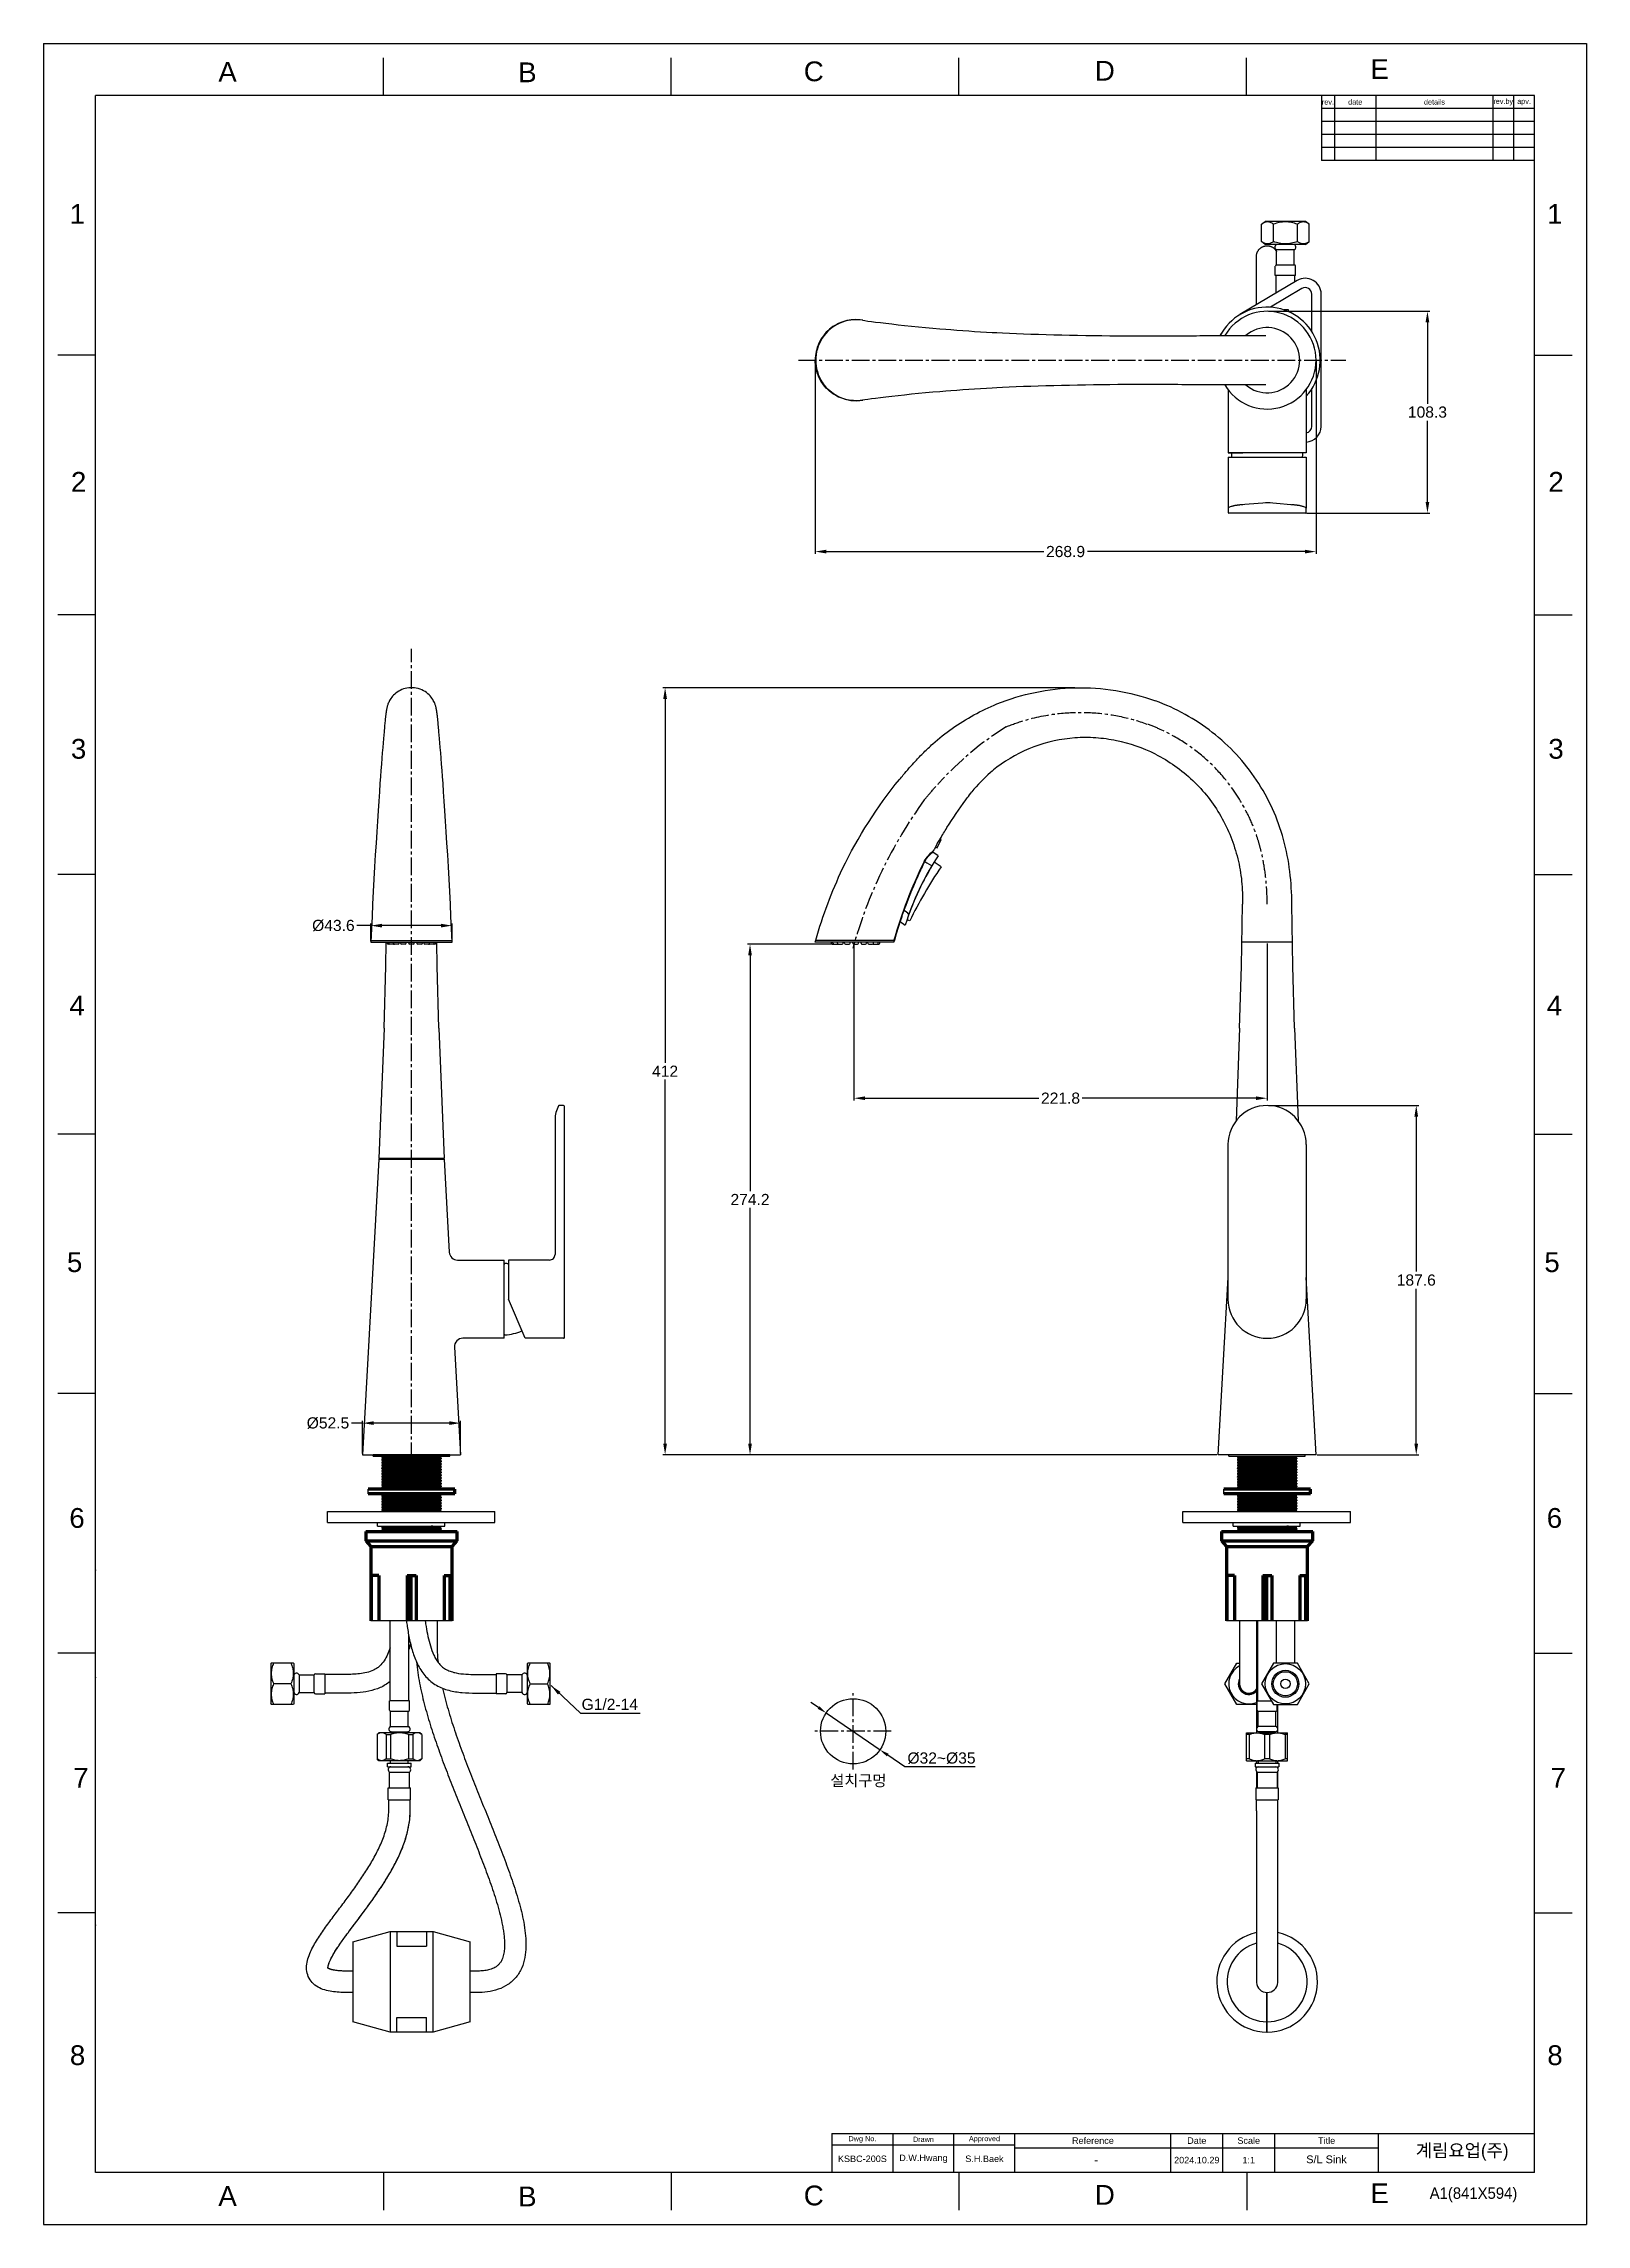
# Model space of a CAD drawing. Header units: millimetres. Extents: x 6330 to 7158, y 1153 to 2324.
import ezdxf

# ---------------------------------------------------------------- set-up
doc = ezdxf.new("R2010")
doc.units = ezdxf.units.MM
doc.linetypes.add('CENTER2', pattern=[28.575, 19.05, -3.175, 3.175, -3.175])
doc.linetypes.add('CENTERX2', pattern=[101.6, 63.5, -12.7, 12.7, -12.7])
for name, color, linetype in [('02___PRT_ALL_AXES', 7, 'Continuous'), ('CENTER', 1, 'CENTER2'), ('TEXT', 2, 'Continuous')]:
    doc.layers.add(name, color=color, linetype=linetype)
doc.layers.add('DIM', color=3, linetype='Continuous', lineweight=9)
doc.layers.add('DIM_', color=3, linetype='Continuous', lineweight=9)
doc.styles.add('Arial Unicode MS', font='ARIALUNI.ttf')
doc.styles.add('ROMANS', font='Gulim.ttf')
doc.styles.get("Standard").update_dxf_attribs({"font": 'arial.ttf'})
doc.dimstyles.new('사본 STANDARD', dxfattribs={"dimscale": 0, "dimtxt": 5, "dimasz": 5, "dimexe": 1.25, "dimexo": 0.625, "dimtad": 3, "dimtoh": 1, "dimdsep": 46, "dimtxsty": 'Standard', "dimcen": 2.5, "dimclrd": 3, "dimclre": 3, "dimclrt": 4, "dimadec": 0, "dimazin": 0, "dimtfac": 1, "dimtmove": 0, "dimatfit": 3, "dimfxl": 1, "dimtolj": 1, "dimtzin": 0, "dimarcsym": 0})
doc.dimstyles.new('사본(2) STANDARD', dxfattribs={"dimscale": 0, "dimtxt": 4, "dimasz": 4, "dimexe": 1.25, "dimexo": 0.625, "dimgap": 1.5, "dimtad": 3, "dimtih": 1, "dimtoh": 1, "dimdec": 1, "dimzin": 9, "dimdsep": 46, "dimtxsty": 'Standard', "dimcen": 2.5, "dimclrd": 3, "dimclre": 3, "dimclrt": 4, "dimadec": 0, "dimazin": 0, "dimtfac": 1, "dimtdec": 1, "dimtmove": 0, "dimatfit": 3, "dimfxl": 1.25, "dimtfill": 1, "dimtolj": 1, "dimtzin": 0, "dimarcsym": 0})

msp = doc.modelspace()

# ---------------------------------------------------------------- texts
at = {"char_height": 10.63, "attachment_point": 5}
for s, width, insert in [('A', 13.9445, (6428.78, 2309.06)), ('B', 13.9445, (6589.77, 2308.83)), ('C', 13.9445, (6743.51, 2309.28)), ('D', 13.9445, (6899.81, 2309.67)), ('E', 13.9445, (7047.33, 2310.56)), ('1', 69.7226, (6348.15, 2232.78)), ('1', 69.7226, (7141.39, 2232.78)), ('2', 69.7226, (6348.82, 2088.87)), ('2', 69.7226, (7142.06, 2088.87)), ('3', 69.7226, (6348.79, 1945.4)), ('3', 69.7226, (7142.03, 1945.4)), ('4', 69.7226, (6347.99, 1807.62)), ('4', 69.7226, (7141.23, 1807.62)), ('5', 69.7226, (6346.67, 1669.67)), ('5', 69.7226, (7139.9, 1669.67)), ('6', 69.7226, (6347.95, 1532.28)), ('6', 69.7226, (7141.19, 1532.28)), ('7', 69.7226, (6350.03, 1392.73)), ('7', 69.7226, (7143.27, 1392.73)), ('8', 69.7226, (6348.25, 1243.72)), ('8', 69.7226, (7141.49, 1243.72)), ('A', 13.9445, (6428.78, 1168.14)), ('B', 13.9445, (6589.77, 1167.91)), ('C', 13.9445, (6743.51, 1168.36)), ('D', 13.9445, (6899.81, 1168.75)), ('E', 13.9445, (7047.33, 1169.64))]:
    msp.add_mtext_dynamic_manual_height_columns(s, width=width, gutter_width=17.43, heights=[0], dxfattribs=dict(at, insert=insert))
at = {"layer": 'DIM_', "color": 4, "insert": (6618.86, 1435.24), "char_height": 6, "attachment_point": 1}
msp.add_mtext_dynamic_manual_height_columns('G1/2-14', width=41.5111, gutter_width=12.5, heights=[0], dxfattribs=at)
at = {"layer": 'TEXT', "style": 'ROMANS'}
msp.add_text('A1(841X594)', height=6.1007, dxfattribs=at).set_placement((7074.22, 1166.63))
at = {"layer": 'TEXT', "attachment_point": 5}
for s, width, insert, char_height in [('rev.', 6.9723, (7019.59, 2292.87), 2.789), ('date', 22.3112, (7034.23, 2292.87), 2.789), ('details', 62.7504, (7076.76, 2292.87), 2.789), ('rev.by', 11.1556, (7113.71, 2292.87), 2.789), ('apv.', 11.1556, (7124.87, 2292.87), 2.789), ('Dwg No.', 32.7696, (6769.63, 1198.58), 2.789), ('Drawn', 32.7696, (6802.4, 1198.58), 2.789), ('Approved', 32.7696, (6835.17, 1198.58), 2.789), ('Reference', 83.6671, (6893.39, 1197.88), 3.486), ('Date', 27.889, (6949.17, 1197.88), 3.486), ('Scale', 27.889, (6977.05, 1197.88), 3.486), ('Title', 55.7781, (7018.89, 1197.88), 3.486), ('KSBC-200S', 32.7696, (6769.63, 1188.12), 3.486), ('D.W.Hwang', 32.7696, (6802.4, 1188.12), 3.486), ('S.H.Baek', 32.7696, (6835.17, 1188.12), 3.486), ('-', 83.6671, (6895.13, 1187.61), 4.88), ('2024.10.29', 27.889, (6949.17, 1187.42), 3.486), ('1:1', 27.889, (6977.05, 1187.42), 3.486), ('S/L Sink', 87.8197, (7018.82, 1187.81), 4.183)]:
    msp.add_mtext_dynamic_manual_height_columns(s, width=width, gutter_width=17.43, heights=[0], dxfattribs=dict(at, insert=insert, char_height=char_height))
at = {"layer": 'TEXT', "linetype": 'CENTERX2', "insert": (7091.65, 1191.59), "char_height": 6.9723, "attachment_point": 5}
msp.add_mtext_dynamic_manual_height_columns('{\\fHYGothic-Medium|b0|i0|c129|p18;계림요업(주)}', width=83.6671, gutter_width=17.43, heights=[0], dxfattribs=at)

# ---------------------------------------------------------------- blocks, each defined once
blk = doc.blocks.new('*D17')
at = {"layer": 'Defpoints', "color": 0, "transparency": 16777216}
for p in [(6750.2, 1427.6), (6779.1, 1407.8)]:
    blk.add_point(p, dxfattribs=at)
at = {"layer": 'DIM_', "color": 3, "lineweight": -2, "transparency": 16777216}
for p, q in [((6746.1, 1430.5), (6742, 1433.3)), ((6750.2, 1427.6), (6779.1, 1407.8)), ((6792.5, 1398.7), (6783.2, 1405)), ((6830.2, 1398.7), (6792.5, 1398.7))]:
    blk.add_line(p, q, dxfattribs=at)
at = {"layer": 'DIM_', "color": 3, "transparency": 16777216}
for points in [[(6746.6, 1431.2), (6745.6, 1429.8), (6750.2, 1427.6)], [(6783.7, 1405.7), (6782.7, 1404.3), (6779.1, 1407.8)]]:
    blk.add_solid(points, dxfattribs=at)
at = {"layer": 'DIM_', "color": 4, "transparency": 16777216, "insert": (6812.1, 1403.3), "char_height": 6, "attachment_point": 5, "style": 'Arial Unicode MS', "bg_fill": 3, "box_fill_scale": 1.1, "bg_fill_color": 256, "bg_fill_true_color": 13158600, "bg_fill_transparency": 0}
blk.add_mtext('\\A1;%%C32~%%C35', dxfattribs=at)
blk = doc.blocks.new('*D18')
at = {"layer": 'Defpoints', "color": 0, "transparency": 16777216}
for p in [(6744.3, 2154.2), (7013.2, 2154.2), (7013.2, 2051.4)]:
    blk.add_point(p, dxfattribs=at)
at = {"layer": 'DIM', "color": 3, "lineweight": -2, "transparency": 16777216}
for p, q in [((6744.3, 2153.6), (6744.3, 2050.2)), ((7013.2, 2153.6), (7013.2, 2050.2)), ((6750.3, 2051.4), (6867.1, 2051.4)), ((7007.2, 2051.4), (6890.4, 2051.4))]:
    blk.add_line(p, q, dxfattribs=at)
at = {"layer": 'DIM', "color": 3, "transparency": 16777216}
for points in [[(6750.3, 2052.4), (6750.3, 2050.4), (6744.3, 2051.4)], [(7007.2, 2052.4), (7007.2, 2050.4), (7013.2, 2051.4)]]:
    blk.add_solid(points, dxfattribs=at)
at = {"layer": 'DIM', "color": 4, "transparency": 16777216, "insert": (6878.7, 2051.4), "char_height": 6, "attachment_point": 5, "bg_fill": 3, "box_fill_scale": 1.1, "bg_fill_color": 256, "bg_fill_true_color": 13158600, "bg_fill_transparency": 0}
blk.add_mtext('\\A1;268.9', dxfattribs=at)
blk = doc.blocks.new('*D19')
at = {"layer": 'Defpoints', "color": 0, "transparency": 16777216}
for p in [(6986.9, 2180.5), (7073, 2180.5), (7007.4, 2072.1)]:
    blk.add_point(p, dxfattribs=at)
at = {"layer": 'DIM', "color": 3, "lineweight": -2, "transparency": 16777216}
for p, q in [((6987.6, 2180.5), (7074.2, 2180.5)), ((7073, 2174.5), (7073, 2130.8)), ((7073, 2078.1), (7073, 2121.7)), ((7008.1, 2072.1), (7074.2, 2072.1))]:
    blk.add_line(p, q, dxfattribs=at)
at = {"layer": 'DIM', "color": 3, "transparency": 16777216}
for points in [[(7072, 2174.5), (7074, 2174.5), (7073, 2180.5)], [(7072, 2078.1), (7074, 2078.1), (7073, 2072.1)]]:
    blk.add_solid(points, dxfattribs=at)
at = {"layer": 'DIM', "color": 4, "transparency": 16777216, "insert": (7073, 2126.3), "char_height": 6, "attachment_point": 5, "bg_fill": 3, "box_fill_scale": 1.1, "bg_fill_color": 256, "bg_fill_true_color": 13158600, "bg_fill_transparency": 0}
blk.add_mtext('\\A1;108.3', dxfattribs=at)
blk = doc.blocks.new('*D20')
at = {"layer": 'Defpoints', "color": 0, "transparency": 16777216}
for p in [(6884.2, 1978.3), (6663.7, 1566.3), (6960.7, 1566.3)]:
    blk.add_point(p, dxfattribs=at)
at = {"layer": 'DIM', "color": 3, "lineweight": -2, "transparency": 16777216}
for p, q in [((6883.6, 1978.3), (6662.4, 1978.3)), ((6663.7, 1972.3), (6663.7, 1776.8)), ((6663.7, 1572.3), (6663.7, 1767.8)), ((6960, 1566.3), (6662.4, 1566.3))]:
    blk.add_line(p, q, dxfattribs=at)
at = {"layer": 'DIM', "color": 3, "transparency": 16777216}
for points in [[(6662.7, 1972.3), (6664.7, 1972.3), (6663.7, 1978.3)], [(6662.7, 1572.3), (6664.7, 1572.3), (6663.7, 1566.3)]]:
    blk.add_solid(points, dxfattribs=at)
at = {"layer": 'DIM', "color": 4, "transparency": 16777216, "insert": (6663.7, 1772.3), "char_height": 6, "attachment_point": 5, "bg_fill": 3, "box_fill_scale": 1.1, "bg_fill_color": 256, "bg_fill_true_color": 13158600, "bg_fill_transparency": 0}
blk.add_mtext('\\A1;412', dxfattribs=at)
blk = doc.blocks.new('*D21')
at = {"layer": 'Defpoints', "color": 0, "transparency": 16777216}
for p in [(6986.9, 1753.9), (7013.2, 1566.3), (7067, 1566.3)]:
    blk.add_point(p, dxfattribs=at)
at = {"layer": 'DIM', "color": 3, "lineweight": -2, "transparency": 16777216}
for p, q in [((6987.6, 1753.9), (7068.3, 1753.9)), ((7067, 1747.9), (7067, 1664.7)), ((7067, 1572.3), (7067, 1655.5)), ((7013.8, 1566.3), (7068.3, 1566.3))]:
    blk.add_line(p, q, dxfattribs=at)
at = {"layer": 'DIM', "color": 3, "transparency": 16777216}
for points in [[(7066, 1747.9), (7068, 1747.9), (7067, 1753.9)], [(7066, 1572.3), (7068, 1572.3), (7067, 1566.3)]]:
    blk.add_solid(points, dxfattribs=at)
at = {"layer": 'DIM', "color": 4, "transparency": 16777216, "insert": (7067, 1660.1), "char_height": 6, "attachment_point": 5, "bg_fill": 3, "box_fill_scale": 1.1, "bg_fill_color": 256, "bg_fill_true_color": 13158600, "bg_fill_transparency": 0}
blk.add_mtext('\\A1;187.6', dxfattribs=at)
blk = doc.blocks.new('*D22')
at = {"layer": 'Defpoints', "color": 0, "transparency": 16777216}
for p in [(6765.1, 1840.5), (6986.9, 1841.5), (6986.9, 1757.8)]:
    blk.add_point(p, dxfattribs=at)
at = {"layer": 'DIM', "color": 3, "lineweight": -2, "transparency": 16777216}
for p, q in [((6765.1, 1839.9), (6765.1, 1756.5)), ((6986.9, 1840.9), (6986.9, 1756.5)), ((6771.1, 1757.8), (6864.3, 1757.8)), ((6980.9, 1757.8), (6887.7, 1757.8))]:
    blk.add_line(p, q, dxfattribs=at)
at = {"layer": 'DIM', "color": 3, "transparency": 16777216}
for points in [[(6771.1, 1758.8), (6771.1, 1756.8), (6765.1, 1757.8)], [(6980.9, 1758.8), (6980.9, 1756.8), (6986.9, 1757.8)]]:
    blk.add_solid(points, dxfattribs=at)
at = {"layer": 'DIM', "color": 4, "transparency": 16777216, "insert": (6876, 1757.8), "char_height": 6, "attachment_point": 5, "bg_fill": 3, "box_fill_scale": 1.1, "bg_fill_color": 256, "bg_fill_true_color": 13158600, "bg_fill_transparency": 0}
blk.add_mtext('\\A1;221.8', dxfattribs=at)
blk = doc.blocks.new('*D23')
at = {"layer": 'Defpoints', "color": 0, "transparency": 16777216}
for p in [(6553.8, 1583.3), (6501.3, 1566.3), (6553.8, 1566.3)]:
    blk.add_point(p, dxfattribs=at)
at = {"layer": 'DIM', "color": 3, "lineweight": -2, "transparency": 16777216}
for p, q in [((6501.3, 1583.3), (6495.3, 1583.3)), ((6501.3, 1566.9), (6501.3, 1584.5)), ((6547.8, 1583.3), (6507.3, 1583.3)), ((6553.8, 1566.9), (6553.8, 1584.5))]:
    blk.add_line(p, q, dxfattribs=at)
at = {"layer": 'DIM', "color": 3, "transparency": 16777216}
for points in [[(6507.3, 1584.3), (6507.3, 1582.3), (6501.3, 1583.3)], [(6547.8, 1584.3), (6547.8, 1582.3), (6553.8, 1583.3)]]:
    blk.add_solid(points, dxfattribs=at)
at = {"layer": 'DIM', "color": 4, "transparency": 16777216, "insert": (6482.7, 1583.3), "char_height": 6, "attachment_point": 5, "bg_fill": 3, "box_fill_scale": 1.1, "bg_fill_color": 256, "bg_fill_true_color": 13158600, "bg_fill_transparency": 0}
blk.add_mtext('\\A1;%%C52.5', dxfattribs=at)
blk = doc.blocks.new('*D24')
at = {"layer": 'Defpoints', "color": 0, "transparency": 16777216}
for p in [(6505.7, 1841.5), (6549.3, 1850.5), (6549.3, 1841.5)]:
    blk.add_point(p, dxfattribs=at)
at = {"layer": 'DIM', "color": 3, "lineweight": -2, "transparency": 16777216}
for p, q in [((6505.7, 1842.2), (6505.7, 1851.7)), ((6549.3, 1842.2), (6549.3, 1851.7)), ((6505.7, 1850.5), (6498.2, 1850.5)), ((6543.3, 1850.5), (6511.7, 1850.5))]:
    blk.add_line(p, q, dxfattribs=at)
at = {"layer": 'DIM', "color": 3, "transparency": 16777216}
for points in [[(6511.7, 1851.5), (6511.7, 1849.5), (6505.7, 1850.5)], [(6543.3, 1851.5), (6543.3, 1849.5), (6549.3, 1850.5)]]:
    blk.add_solid(points, dxfattribs=at)
at = {"layer": 'DIM', "color": 4, "transparency": 16777216, "insert": (6485.6, 1850.5), "char_height": 6, "attachment_point": 5, "bg_fill": 3, "box_fill_scale": 1.1, "bg_fill_color": 256, "bg_fill_true_color": 13158600, "bg_fill_transparency": 0}
blk.add_mtext('\\A1;%%C43.6', dxfattribs=at)
blk = doc.blocks.new('*D25')
at = {"layer": 'Defpoints', "color": 0, "transparency": 16777216}
for p in [(6753.5, 1840.5), (6709.3, 1566.3), (6753.5, 1566.3)]:
    blk.add_point(p, dxfattribs=at)
at = {"layer": 'DIM', "color": 3, "lineweight": -2, "transparency": 16777216}
for p, q in [((6752.8, 1840.5), (6708, 1840.5)), ((6709.3, 1834.5), (6709.3, 1707.9)), ((6709.3, 1572.3), (6709.3, 1698.9)), ((6752.8, 1566.3), (6708, 1566.3))]:
    blk.add_line(p, q, dxfattribs=at)
at = {"layer": 'DIM', "color": 3, "transparency": 16777216}
for points in [[(6708.3, 1834.5), (6710.3, 1834.5), (6709.3, 1840.5)], [(6708.3, 1572.3), (6710.3, 1572.3), (6709.3, 1566.3)]]:
    blk.add_solid(points, dxfattribs=at)
at = {"layer": 'DIM', "color": 4, "transparency": 16777216, "insert": (6709.3, 1703.4), "char_height": 6, "attachment_point": 5, "bg_fill": 3, "box_fill_scale": 1.1, "bg_fill_color": 256, "bg_fill_true_color": 13158600, "bg_fill_transparency": 0}
blk.add_mtext('\\A1;274.2', dxfattribs=at)

# ---------------------------------------------------------------- linework, layer by layer
at = {"color": 7, "linetype": 'Continuous'}
for p, q in [((6330.03, 2324.25), (7158.33, 2324.25)), ((6330.03, 2324.25), (6330.03, 1152.91)), ((7158.33, 2324.25), (7158.33, 1152.91)), ((6512.42, 2296.36), (6512.42, 2316.63)), ((6666.93, 2296.36), (6666.93, 2316.63)), ((6821.43, 2296.36), (6821.43, 2316.63)), ((6975.94, 2296.36), (6975.94, 2316.63)), ((7130.44, 2296.36), (6357.92, 2296.36)), ((7130.44, 1180.8), (7130.44, 2296.36)), ((6983.91, 2227.22), (6985.92, 2228.72)), ((6983.91, 2217.91), (6983.91, 2227.22)), ((7007.56, 2228.72), (6985.92, 2228.72)), ((6990.33, 2217.91), (6990.33, 2227.22)), ((7003.15, 2217.91), (7003.15, 2227.22)), ((7009.56, 2227.22), (7007.56, 2228.72)), ((7009.56, 2217.91), (7009.56, 2227.22)), ((6985.92, 2216.41), (6983.91, 2217.91)), ((7007.56, 2216.41), (6985.92, 2216.41)), ((7007.56, 2216.41), (7009.56, 2217.91)), ((6981.18, 2209.89), (6981.18, 2209.95)), ((6981.18, 2209.94), (6981.18, 2209.91)), ((6981.18, 2209.64), (6981.18, 2209.92)), ((6981.18, 2209.32), (6981.18, 2209.64)), ((6981.18, 2207.94), (6981.18, 2208.48)), ((6981.18, 2205.13), (6981.18, 2207.94)), ((6991.99, 2205.41), (7001.49, 2205.41)), ((6981.18, 2198.77), (6981.18, 2199.32)), ((6981.18, 2194.69), (6981.18, 2198.77)), ((6981.18, 2195.99), (6981.18, 2196.4)), ((6981.18, 2183.96), (6981.18, 2195.09)), ((7005.65, 2192.72), (6988.75, 2182.65)), ((6991.74, 2190.25), (6991.74, 2199.71)), ((7001.74, 2196.21), (7001.74, 2199.71)), ((6981.18, 2189.21), (6981.18, 2189.6)), ((6984.95, 2180.38), (6984.94, 2180.38)), ((6998.48, 2181.21), (6996.03, 2181.21)), ((6998.48, 2180.25), (6998.48, 2181.21)), ((7010.94, 2169.57), (7010.94, 2189.71)), ((6954.16, 2167.42), (6957.16, 2167.44)), ((6957.16, 2167.44), (6959.86, 2167.45)), ((6959.86, 2167.45), (6962.31, 2167.47)), ((6962.31, 2167.47), (6964.52, 2167.48)), ((6964.52, 2167.48), (6966.54, 2167.48)), ((6966.54, 2167.48), (6968.37, 2167.49)), ((6968.37, 2167.49), (6970.05, 2167.49)), ((6970.05, 2167.49), (6971.58, 2167.49)), ((6971.58, 2167.49), (6972.98, 2167.49)), ((6972.98, 2167.49), (6974.26, 2167.49)), ((6974.26, 2167.49), (6975.44, 2167.49)), ((6975.44, 2167.49), (6977.03, 2167.49)), ((6977.03, 2167.49), (6978.43, 2167.48)), ((6978.43, 2167.48), (6979.66, 2167.48)), ((6979.66, 2167.48), (6981.09, 2167.47)), ((6981.09, 2167.47), (6982.81, 2167.45)), ((6982.81, 2167.45), (6984.79, 2167.43)), ((6984.79, 2167.43), (6985.33, 2167.43)), ((6985.33, 2167.43), (6985.75, 2167.43)), ((6985.75, 2167.43), (6985.99, 2167.43)), ((6985.99, 2167.43), (6986.16, 2167.43)), ((6986.16, 2167.43), (6986.24, 2167.43)), ((6357.92, 2156.92), (6337.65, 2156.92)), ((7130.44, 2156.92), (7150.71, 2156.92)), ((6954.45, 2140.97), (6944.95, 2141.04)), ((6958.27, 2140.95), (6954.45, 2140.97)), ((6960.55, 2140.94), (6958.27, 2140.95)), ((6962.63, 2140.93), (6960.55, 2140.94)), ((6964.55, 2140.92), (6962.63, 2140.93)), ((6966.31, 2140.91), (6964.55, 2140.92)), ((6967.94, 2140.91), (6966.31, 2140.91)), ((6969.44, 2140.9), (6967.94, 2140.91)), ((6970.82, 2140.9), (6969.44, 2140.9)), ((6972.11, 2140.9), (6970.82, 2140.9)), ((6973.86, 2140.9), (6972.11, 2140.9)), ((6975.42, 2140.9), (6973.86, 2140.9)), ((6976.81, 2140.91), (6975.42, 2140.9)), ((6978.45, 2140.91), (6976.81, 2140.91)), ((6980.19, 2140.92), (6978.45, 2140.91)), ((6982.38, 2140.94), (6980.19, 2140.92)), ((6985.53, 2140.97), (6985.12, 2140.96)), ((6985.86, 2140.97), (6985.53, 2140.97)), ((6986.1, 2140.97), (6985.86, 2140.97)), ((6986.22, 2140.97), (6986.1, 2140.97)), ((6986.27, 2140.97), (6986.22, 2140.97)), ((6986.29, 2140.97), (6986.27, 2140.97)), ((7010.94, 2118.68), (7010.94, 2138.82)), ((6976.3, 2130.19), (6976.31, 2130.19)), ((6997.55, 2130.19), (6997.57, 2130.19)), ((6965.93, 2102.12), (6973.83, 2102.12)), ((6965.93, 2102.12), (6965.93, 2074.81)), ((6967.93, 2102.12), (7007.94, 2102.12)), ((7007.94, 2102.12), (7007.94, 2074.78)), ((6965.93, 2074.78), (6965.93, 2072.61)), ((6972.75, 2076.64), (6973.15, 2076.67)), ((7000.04, 2076.72), (7000.38, 2076.7)), ((7000.38, 2076.7), (7000.79, 2076.67)), ((7000.87, 2076.66), (7001.04, 2076.65)), ((7001.04, 2076.65), (7001.36, 2076.62)), ((7007.94, 2072.61), (7007.94, 2074.78)), ((7007.44, 2072.11), (6966.43, 2072.11)), ((6973.79, 2072.11), (6966.43, 2072.11)), ((6357.92, 2017.47), (6337.65, 2017.47)), ((7130.44, 2017.47), (7150.71, 2017.47)), ((6512.98, 1956.43), (6512.9, 1955.56)), ((6513.06, 1957.28), (6512.98, 1956.43)), ((6513.13, 1958.1), (6513.06, 1957.28)), ((6513.21, 1958.89), (6513.13, 1958.1)), ((6513.28, 1959.65), (6513.21, 1958.89)), ((6513.35, 1960.38), (6513.28, 1959.65)), ((6541.85, 1959.17), (6541.77, 1959.96)), ((6541.93, 1958.35), (6541.85, 1959.17)), ((6542.01, 1957.49), (6541.93, 1958.35)), ((6542.09, 1956.59), (6542.01, 1957.49)), ((6542.17, 1955.66), (6542.09, 1956.59)), ((6512.9, 1955.56), (6512.81, 1954.5)), ((6542.27, 1954.49), (6542.17, 1955.66)), ((6510.87, 1930.69), (6510.6, 1926.91)), ((6807.38, 1890.01), (6807.41, 1890.04)), ((6810.24, 1887.95), (6807.39, 1890.01)), ((6807.4, 1890.03), (6807.41, 1890.04)), ((6807.75, 1890.66), (6807.57, 1890.52)), ((6807.63, 1890.5), (6807.65, 1890.49)), ((6808.8, 1892.57), (6808.82, 1892.62)), ((6808.86, 1892.71), (6808.82, 1892.62)), ((6808.86, 1892.71), (6809.78, 1892.28)), ((6809.78, 1892.28), (6811.89, 1896.82)), ((6811.36, 1897.1), (6811.34, 1897.08)), ((6811.41, 1897.15), (6811.36, 1897.1)), ((6811.89, 1896.82), (6811.36, 1897.06)), ((6357.92, 1878.03), (6337.65, 1878.03)), ((6802.64, 1884.44), (6802.48, 1884.12)), ((6803.15, 1884.94), (6804.3, 1884.28)), ((6804.3, 1884.28), (6806.78, 1882.84)), ((6806.78, 1882.84), (6806.97, 1882.73)), ((6811.84, 1882.09), (6808.11, 1884.61)), ((7130.44, 1878.03), (7150.71, 1878.03)), ((6794.92, 1867.13), (6795.09, 1867.02)), ((6795.67, 1868.43), (6795.49, 1868.54)), ((6789.42, 1851.88), (6789.58, 1851.77)), ((6789.89, 1852.72), (6792.67, 1850.71)), ((6790.89, 1855.7), (6790.73, 1855.8)), ((6795.02, 1853), (6793.59, 1853.59)), ((6973.2, 1828.77), (6973.66, 1862.04)), ((7000.66, 1828.77), (7000.2, 1862.04)), ((6505.74, 1841.53), (6549.34, 1841.53)), ((6505.78, 1842.53), (6549.3, 1842.53)), ((6513.81, 1828.77), (6513.99, 1841.53)), ((6514.54, 1841.03), (6514.54, 1841.53)), ((6517.91, 1840.53), (6515.04, 1840.53)), ((6515.41, 1841.03), (6515.41, 1841.53)), ((6517.91, 1841.03), (6517.91, 1841.53)), ((6520.41, 1840.53), (6518.41, 1840.53)), ((6520.91, 1841.03), (6520.91, 1841.53)), ((6521.64, 1841.03), (6521.64, 1841.53)), ((6524.14, 1840.53), (6522.14, 1840.53)), ((6524.64, 1841.03), (6524.64, 1841.53)), ((6526.04, 1841.03), (6526.04, 1841.53)), ((6528.54, 1840.53), (6526.54, 1840.53)), ((6529.04, 1841.03), (6529.04, 1841.53)), ((6530.44, 1841.03), (6530.44, 1841.53)), ((6532.94, 1840.53), (6530.94, 1840.53)), ((6533.44, 1841.03), (6533.44, 1841.53)), ((6534.18, 1841.03), (6534.18, 1841.53)), ((6536.68, 1840.53), (6534.68, 1840.53)), ((6540.05, 1840.53), (6537.17, 1840.53)), ((6537.18, 1841.03), (6537.18, 1841.53)), ((6539.67, 1841.03), (6539.67, 1841.53)), ((6540.55, 1841.03), (6540.55, 1841.53)), ((6541.27, 1828.77), (6541.1, 1841.53)), ((6549.34, 1841.53), (6549.02, 1848.7)), ((6744.28, 1841.53), (6744.62, 1842.76)), ((6786.52, 1841.53), (6744.28, 1841.53)), ((6744.56, 1842.53), (6744.63, 1842.76)), ((6786.95, 1842.53), (6744.56, 1842.53)), ((6752.97, 1841.03), (6752.97, 1841.53)), ((6753.47, 1840.53), (6756.35, 1840.53)), ((6753.84, 1841.03), (6753.84, 1841.53)), ((6756.34, 1841.03), (6756.34, 1841.53)), ((6756.84, 1840.53), (6758.84, 1840.53)), ((6759.34, 1841.03), (6759.34, 1841.53)), ((6760.07, 1841.03), (6760.07, 1841.53)), ((6760.57, 1840.53), (6762.57, 1840.53)), ((6763.07, 1841.03), (6763.07, 1841.53)), ((6764.47, 1841.03), (6764.47, 1841.53)), ((6764.97, 1840.53), (6766.97, 1840.53)), ((6767.47, 1841.03), (6767.47, 1841.53)), ((6768.88, 1841.03), (6768.88, 1841.53)), ((6769.38, 1840.53), (6771.38, 1840.53)), ((6771.88, 1841.03), (6771.88, 1841.53)), ((6772.61, 1841.03), (6772.61, 1841.53)), ((6773.11, 1840.53), (6775.11, 1840.53)), ((6775.6, 1840.53), (6778.48, 1840.53)), ((6775.61, 1841.03), (6775.61, 1841.53)), ((6778.1, 1841.03), (6778.1, 1841.53)), ((6778.98, 1841.03), (6778.98, 1841.53)), ((6786.52, 1841.53), (6786.78, 1842.47)), ((6786.58, 1842.63), (6786.55, 1842.53)), ((6786.78, 1842.47), (6786.81, 1842.57)), ((6786.78, 1842.47), (6786.8, 1842.53)), ((6512.79, 1795.51), (6513.81, 1828.77)), ((6542.3, 1795.51), (6541.27, 1828.77)), ((6972.18, 1795.51), (6973.2, 1828.77)), ((7001.69, 1795.51), (7000.66, 1828.77)), ((6512.79, 1795.51), (6510.03, 1725.48)), ((6542.3, 1795.51), (6545.05, 1725.48)), ((6972.18, 1795.51), (6970.22, 1745.61)), ((7001.69, 1795.51), (7003.65, 1745.61)), ((6604.63, 1746.41), (6604.63, 1726.38)), ((6609.13, 1753.89), (6606.92, 1753.89)), ((6609.63, 1629.35), (6609.63, 1753.39)), ((6357.92, 1738.58), (6337.65, 1738.58)), ((7130.44, 1738.58), (7150.71, 1738.58)), ((6545.05, 1725.48), (6510.03, 1725.48)), ((6604.63, 1726.38), (6604.63, 1673.86)), ((6965.93, 1649.85), (6965.93, 1732.89)), ((7007.94, 1732.89), (7007.94, 1649.85)), ((6552.29, 1670.86), (6577.22, 1670.86)), ((6579.62, 1670.86), (6579.62, 1649.85)), ((6598.43, 1670.86), (6579.62, 1670.86)), ((6601.63, 1670.86), (6598.43, 1670.86)), ((7013.19, 1566.32), (7007.94, 1661.52)), ((6588.54, 1628.85), (6579.62, 1649.85)), ((6577.22, 1628.85), (6555.11, 1628.85)), ((6609.13, 1628.85), (6588.54, 1628.85)), ((6357.92, 1599.13), (6337.65, 1599.13)), ((7130.44, 1599.13), (7150.71, 1599.13)), ((6511.63, 1559.32), (6511.63, 1558.82)), ((6511.64, 1559.32), (6511.63, 1559.32)), ((6511.64, 1560.32), (6512.35, 1559.91)), ((6512.35, 1559.73), (6511.64, 1559.32)), ((6511.64, 1558.82), (6512.35, 1558.41)), ((6512.35, 1558.23), (6511.64, 1557.82)), ((6512.34, 1559.91), (6512.34, 1559.73)), ((6512.34, 1558.41), (6512.34, 1558.22)), ((6512.35, 1559.73), (6512.36, 1559.74)), ((6512.36, 1559.74), (6512.38, 1559.74)), ((6542.73, 1559.16), (6543.44, 1559.57)), ((6543.44, 1558.57), (6542.73, 1558.98)), ((6542.73, 1557.66), (6543.44, 1558.07)), ((6542.74, 1558.97), (6542.74, 1559.16)), ((6543.44, 1559.57), (6543.45, 1559.57)), ((6543.44, 1558.07), (6543.45, 1558.07)), ((6543.45, 1560.07), (6543.45, 1559.57)), ((6543.45, 1558.56), (6543.45, 1558.07)), ((6971.03, 1565.52), (6971.03, 1564.82)), ((6971.03, 1564.82), (6971.74, 1564.41)), ((6971.74, 1564.23), (6971.03, 1563.82)), ((6971.03, 1563.82), (6971.03, 1563.32)), ((6971.03, 1563.82), (6971.03, 1563.82)), ((6971.03, 1563.32), (6971.74, 1562.91)), ((6971.74, 1562.73), (6971.03, 1562.32)), ((6971.03, 1562.32), (6971.03, 1561.82)), ((6971.03, 1562.32), (6971.03, 1562.32)), ((6971.03, 1561.82), (6971.74, 1561.41)), ((6971.74, 1561.23), (6971.03, 1560.82)), ((6971.03, 1560.82), (6971.03, 1560.32)), ((6971.03, 1560.82), (6971.03, 1560.82)), ((6971.03, 1560.32), (6971.74, 1559.91)), ((6971.74, 1559.73), (6971.03, 1559.32)), ((6971.03, 1559.32), (6971.03, 1558.82)), ((6971.03, 1559.32), (6971.03, 1559.32)), ((6971.03, 1558.82), (6971.74, 1558.41)), ((6971.74, 1558.23), (6971.03, 1557.82)), ((6971.74, 1564.41), (6971.74, 1564.23)), ((6971.74, 1562.91), (6971.74, 1562.73)), ((6971.74, 1561.41), (6971.74, 1561.23)), ((6971.74, 1559.91), (6971.74, 1559.73)), ((6971.74, 1559.73), (6971.76, 1559.74)), ((6971.74, 1558.41), (6971.74, 1558.22)), ((6971.76, 1559.74), (6971.77, 1559.74)), ((7002.12, 1559.16), (7002.83, 1559.57)), ((7002.83, 1558.57), (7002.12, 1558.98)), ((7002.12, 1557.66), (7002.83, 1558.07)), ((7002.13, 1558.97), (7002.13, 1559.16)), ((7002.83, 1559.57), (7002.84, 1559.57)), ((7002.83, 1558.07), (7002.84, 1558.07)), ((7002.84, 1560.07), (7002.84, 1559.57)), ((7002.84, 1558.56), (7002.84, 1558.07)), ((6511.64, 1557.82), (6511.63, 1557.81)), ((6511.63, 1557.81), (6511.63, 1557.32)), ((6511.64, 1556.32), (6511.63, 1556.31)), ((6511.63, 1556.31), (6511.63, 1555.82)), ((6511.64, 1554.82), (6511.63, 1554.81)), ((6511.63, 1554.81), (6511.63, 1554.32)), ((6511.64, 1553.32), (6511.63, 1553.31)), ((6511.63, 1553.31), (6511.63, 1552.82)), ((6511.64, 1551.82), (6511.63, 1551.81)), ((6511.63, 1551.81), (6511.63, 1551.32)), ((6511.64, 1550.32), (6511.63, 1550.31)), ((6511.63, 1550.31), (6511.63, 1549.82)), ((6511.64, 1548.82), (6511.63, 1548.81)), ((6511.63, 1548.81), (6511.63, 1548.32)), ((6511.64, 1557.32), (6512.35, 1556.91)), ((6512.35, 1556.73), (6511.64, 1556.32)), ((6511.64, 1555.81), (6512.35, 1555.4)), ((6512.35, 1555.23), (6511.64, 1554.82)), ((6511.64, 1554.31), (6512.35, 1553.9)), ((6512.35, 1553.73), (6511.64, 1553.32)), ((6511.64, 1552.81), (6512.35, 1552.4)), ((6512.35, 1552.23), (6511.64, 1551.82)), ((6511.64, 1551.31), (6512.35, 1550.9)), ((6512.35, 1550.73), (6511.64, 1550.32)), ((6511.64, 1549.81), (6512.35, 1549.4)), ((6512.35, 1549.23), (6511.64, 1548.82)), ((6511.64, 1548.31), (6512.35, 1547.9)), ((6512.34, 1556.91), (6512.34, 1556.72)), ((6512.34, 1555.41), (6512.34, 1555.22)), ((6512.34, 1553.91), (6512.34, 1553.72)), ((6512.34, 1552.41), (6512.34, 1552.22)), ((6512.34, 1550.91), (6512.34, 1550.72)), ((6512.34, 1549.41), (6512.34, 1549.22)), ((6512.34, 1547.91), (6512.34, 1547.72)), ((6512.35, 1547.73), (6512.34, 1547.72)), ((6512.35, 1550.73), (6512.36, 1550.73)), ((6512.36, 1550.73), (6512.38, 1550.74)), ((6542.72, 1554.65), (6542.73, 1554.65)), ((6542.72, 1553.15), (6542.73, 1553.15)), ((6543.44, 1557.07), (6542.73, 1557.48)), ((6542.73, 1556.15), (6543.44, 1556.57)), ((6543.44, 1555.57), (6542.73, 1555.98)), ((6542.73, 1554.65), (6543.44, 1555.06)), ((6543.44, 1554.07), (6542.73, 1554.48)), ((6542.73, 1553.15), (6543.44, 1553.56)), ((6543.44, 1552.57), (6542.73, 1552.98)), ((6542.73, 1551.65), (6543.44, 1552.06)), ((6542.73, 1551.65), (6542.73, 1551.65)), ((6543.44, 1551.07), (6542.73, 1551.48)), ((6542.73, 1550.15), (6543.44, 1550.56)), ((6543.44, 1549.57), (6542.73, 1549.98)), ((6542.73, 1548.65), (6543.44, 1549.06)), ((6543.44, 1548.07), (6542.73, 1548.48)), ((6542.74, 1557.47), (6542.74, 1557.66)), ((6542.74, 1555.97), (6542.74, 1556.16)), ((6542.74, 1554.47), (6542.74, 1554.66)), ((6542.74, 1552.97), (6542.74, 1553.16)), ((6542.74, 1551.47), (6542.74, 1551.66)), ((6542.74, 1549.97), (6542.74, 1550.16)), ((6542.74, 1548.47), (6542.74, 1548.66)), ((6543.44, 1556.57), (6543.45, 1556.57)), ((6543.44, 1555.06), (6543.45, 1555.07)), ((6543.44, 1553.56), (6543.45, 1553.57)), ((6543.44, 1552.06), (6543.45, 1552.07)), ((6543.44, 1550.56), (6543.45, 1550.57)), ((6543.44, 1549.06), (6543.45, 1549.07)), ((6543.45, 1557.06), (6543.45, 1556.57)), ((6543.45, 1555.56), (6543.45, 1555.07)), ((6543.45, 1554.06), (6543.45, 1553.57)), ((6543.45, 1552.56), (6543.45, 1552.07)), ((6543.45, 1551.06), (6543.45, 1550.57)), ((6543.45, 1549.56), (6543.45, 1549.07)), ((6543.45, 1548.06), (6543.45, 1547.74)), ((6971.03, 1557.82), (6971.03, 1557.81)), ((6971.03, 1557.81), (6971.03, 1557.32)), ((6971.03, 1557.32), (6971.74, 1556.91)), ((6971.74, 1556.73), (6971.03, 1556.32)), ((6971.03, 1556.32), (6971.03, 1556.31)), ((6971.03, 1556.31), (6971.03, 1555.82)), ((6971.03, 1555.81), (6971.74, 1555.4)), ((6971.74, 1555.23), (6971.03, 1554.82)), ((6971.03, 1554.82), (6971.03, 1554.81)), ((6971.03, 1554.81), (6971.03, 1554.32)), ((6971.03, 1554.31), (6971.74, 1553.9)), ((6971.74, 1553.73), (6971.03, 1553.32)), ((6971.03, 1553.32), (6971.03, 1553.31)), ((6971.03, 1553.31), (6971.03, 1552.82)), ((6971.03, 1552.81), (6971.74, 1552.4)), ((6971.74, 1552.23), (6971.03, 1551.82)), ((6971.03, 1551.82), (6971.03, 1551.81)), ((6971.03, 1551.81), (6971.03, 1551.32)), ((6971.03, 1551.31), (6971.74, 1550.9)), ((6971.74, 1550.73), (6971.03, 1550.32)), ((6971.03, 1550.32), (6971.03, 1550.31)), ((6971.03, 1550.31), (6971.03, 1549.82)), ((6971.03, 1549.81), (6971.74, 1549.4)), ((6971.74, 1549.23), (6971.03, 1548.82)), ((6971.03, 1548.82), (6971.03, 1548.81)), ((6971.03, 1548.81), (6971.03, 1548.32)), ((6971.03, 1548.31), (6971.74, 1547.9)), ((6971.74, 1556.91), (6971.74, 1556.72)), ((6971.74, 1555.41), (6971.74, 1555.22)), ((6971.74, 1553.91), (6971.74, 1553.72)), ((6971.74, 1552.41), (6971.74, 1552.22)), ((6971.74, 1550.91), (6971.74, 1550.72)), ((6971.74, 1550.73), (6971.75, 1550.73)), ((6971.74, 1549.41), (6971.74, 1549.22)), ((6971.74, 1547.91), (6971.74, 1547.72)), ((6971.74, 1547.73), (6971.74, 1547.72)), ((6971.75, 1550.73), (6971.77, 1550.74)), ((7002.11, 1554.65), (7002.12, 1554.65)), ((7002.11, 1553.15), (7002.12, 1553.15)), ((7002.83, 1557.07), (7002.12, 1557.48)), ((7002.12, 1556.15), (7002.83, 1556.57)), ((7002.83, 1555.57), (7002.12, 1555.98)), ((7002.12, 1554.65), (7002.83, 1555.06)), ((7002.83, 1554.07), (7002.12, 1554.48)), ((7002.12, 1553.15), (7002.83, 1553.56)), ((7002.83, 1552.57), (7002.12, 1552.98)), ((7002.12, 1551.65), (7002.83, 1552.06)), ((7002.12, 1551.65), (7002.12, 1551.65)), ((7002.83, 1551.07), (7002.12, 1551.48)), ((7002.12, 1550.15), (7002.83, 1550.56)), ((7002.83, 1549.57), (7002.12, 1549.98)), ((7002.12, 1548.65), (7002.83, 1549.06)), ((7002.83, 1548.07), (7002.12, 1548.48)), ((7002.13, 1557.47), (7002.13, 1557.66)), ((7002.13, 1555.97), (7002.13, 1556.16)), ((7002.13, 1554.47), (7002.13, 1554.66)), ((7002.13, 1552.97), (7002.13, 1553.16)), ((7002.13, 1551.47), (7002.13, 1551.66)), ((7002.13, 1549.97), (7002.13, 1550.16)), ((7002.13, 1548.47), (7002.13, 1548.66)), ((7002.83, 1556.57), (7002.84, 1556.57)), ((7002.83, 1555.06), (7002.84, 1555.07)), ((7002.83, 1553.56), (7002.84, 1553.57)), ((7002.83, 1552.06), (7002.84, 1552.07)), ((7002.83, 1550.56), (7002.84, 1550.57)), ((7002.83, 1549.06), (7002.84, 1549.07)), ((7002.84, 1557.06), (7002.84, 1556.57)), ((7002.84, 1555.56), (7002.84, 1555.07)), ((7002.84, 1554.06), (7002.84, 1553.57)), ((7002.84, 1552.56), (7002.84, 1552.07)), ((7002.84, 1551.06), (7002.84, 1550.57)), ((7002.84, 1549.56), (7002.84, 1549.07)), ((7002.84, 1548.06), (7002.84, 1547.74)), ((6511.64, 1544.32), (6511.63, 1544.31)), ((6511.63, 1544.31), (6511.63, 1543.82)), ((6511.63, 1542.81), (6511.63, 1542.32)), ((6511.64, 1542.81), (6511.63, 1542.81)), ((6511.63, 1541.31), (6511.63, 1540.82)), ((6511.64, 1541.31), (6511.63, 1541.31)), ((6511.63, 1539.81), (6511.63, 1539.31)), ((6511.64, 1539.81), (6511.63, 1539.81)), ((6511.63, 1538.31), (6511.63, 1537.81)), ((6511.64, 1538.31), (6511.63, 1538.31)), ((6511.63, 1536.81), (6511.63, 1536.31)), ((6511.64, 1536.81), (6511.63, 1536.81)), ((6512.35, 1544.73), (6511.64, 1544.32)), ((6511.64, 1543.81), (6512.35, 1543.4)), ((6512.35, 1543.23), (6511.64, 1542.81)), ((6511.64, 1542.31), (6512.35, 1541.9)), ((6512.35, 1541.72), (6511.64, 1541.31)), ((6511.64, 1540.81), (6512.35, 1540.4)), ((6512.35, 1540.22), (6511.64, 1539.81)), ((6511.64, 1539.31), (6512.35, 1538.9)), ((6512.35, 1538.72), (6511.64, 1538.31)), ((6511.64, 1537.81), (6512.35, 1537.4)), ((6512.35, 1537.22), (6511.64, 1536.81)), ((6511.64, 1536.31), (6512.35, 1535.9)), ((6511.77, 1545.24), (6512.35, 1544.9)), ((6512.34, 1544.91), (6512.34, 1544.72)), ((6512.34, 1543.41), (6512.34, 1543.22)), ((6512.34, 1541.91), (6512.34, 1541.72)), ((6512.34, 1540.41), (6512.34, 1540.22)), ((6512.34, 1538.9), (6512.34, 1538.72)), ((6512.34, 1537.4), (6512.34, 1537.22)), ((6512.34, 1535.9), (6512.34, 1535.86)), ((6542.72, 1544.15), (6542.73, 1544.15)), ((6542.73, 1544.15), (6543.44, 1544.56)), ((6543.44, 1543.57), (6542.73, 1543.98)), ((6542.73, 1542.65), (6543.44, 1543.06)), ((6543.44, 1542.06), (6542.73, 1542.47)), ((6542.73, 1541.15), (6543.44, 1541.56)), ((6543.44, 1540.56), (6542.73, 1540.97)), ((6542.73, 1539.65), (6543.44, 1540.06)), ((6543.44, 1539.06), (6542.73, 1539.47)), ((6542.73, 1538.15), (6543.44, 1538.56)), ((6543.44, 1537.56), (6542.73, 1537.97)), ((6542.73, 1536.65), (6543.44, 1537.06)), ((6543.44, 1536.06), (6542.73, 1536.47)), ((6542.74, 1543.97), (6542.74, 1544.16)), ((6542.74, 1542.47), (6542.74, 1542.66)), ((6542.74, 1540.97), (6542.74, 1541.16)), ((6542.74, 1539.47), (6542.74, 1539.65)), ((6542.74, 1537.97), (6542.74, 1538.15)), ((6542.74, 1536.47), (6542.74, 1536.65)), ((6543.44, 1545.07), (6543.15, 1545.24)), ((6543.44, 1544.56), (6543.45, 1544.57)), ((6543.44, 1543.06), (6543.45, 1543.07)), ((6543.44, 1541.56), (6543.45, 1541.57)), ((6543.44, 1540.06), (6543.45, 1540.06)), ((6543.44, 1538.56), (6543.45, 1538.56)), ((6543.44, 1537.06), (6543.45, 1537.06)), ((6543.45, 1545.06), (6543.45, 1544.57)), ((6543.45, 1543.56), (6543.45, 1543.07)), ((6543.45, 1542.06), (6543.45, 1541.57)), ((6543.45, 1540.56), (6543.45, 1540.06)), ((6543.45, 1539.06), (6543.45, 1538.56)), ((6543.45, 1537.56), (6543.45, 1537.06)), ((6543.45, 1536.06), (6543.45, 1535.86)), ((6971.74, 1544.73), (6971.03, 1544.32)), ((6971.03, 1544.32), (6971.03, 1544.31)), ((6971.03, 1544.31), (6971.03, 1543.82)), ((6971.03, 1543.81), (6971.74, 1543.4)), ((6971.74, 1543.23), (6971.03, 1542.81)), ((6971.03, 1542.81), (6971.03, 1542.32)), ((6971.03, 1542.81), (6971.03, 1542.81)), ((6971.03, 1542.31), (6971.74, 1541.9)), ((6971.74, 1541.72), (6971.03, 1541.31)), ((6971.03, 1541.31), (6971.03, 1540.82)), ((6971.03, 1541.31), (6971.03, 1541.31)), ((6971.03, 1540.81), (6971.74, 1540.4)), ((6971.74, 1540.22), (6971.03, 1539.81)), ((6971.03, 1539.81), (6971.03, 1539.31)), ((6971.03, 1539.81), (6971.03, 1539.81)), ((6971.03, 1539.31), (6971.74, 1538.9)), ((6971.74, 1538.72), (6971.03, 1538.31)), ((6971.03, 1538.31), (6971.03, 1537.81)), ((6971.03, 1538.31), (6971.03, 1538.31)), ((6971.03, 1537.81), (6971.74, 1537.4)), ((6971.74, 1537.22), (6971.03, 1536.81)), ((6971.03, 1536.81), (6971.03, 1536.31)), ((6971.03, 1536.81), (6971.03, 1536.81)), ((6971.03, 1536.31), (6971.74, 1535.9)), ((6971.16, 1545.24), (6971.74, 1544.9)), ((6971.74, 1544.91), (6971.74, 1544.72)), ((6971.74, 1543.41), (6971.74, 1543.22)), ((6971.74, 1541.91), (6971.74, 1541.72)), ((6971.74, 1540.41), (6971.74, 1540.22)), ((6971.74, 1538.9), (6971.74, 1538.72)), ((6971.74, 1537.4), (6971.74, 1537.22)), ((6971.74, 1535.9), (6971.74, 1535.86)), ((7002.11, 1544.15), (7002.12, 1544.15)), ((7002.12, 1544.15), (7002.83, 1544.56)), ((7002.83, 1543.57), (7002.12, 1543.98)), ((7002.12, 1542.65), (7002.83, 1543.06)), ((7002.83, 1542.06), (7002.12, 1542.47)), ((7002.12, 1541.15), (7002.83, 1541.56)), ((7002.83, 1540.56), (7002.12, 1540.97)), ((7002.12, 1539.65), (7002.83, 1540.06)), ((7002.83, 1539.06), (7002.12, 1539.47)), ((7002.12, 1538.15), (7002.83, 1538.56)), ((7002.83, 1537.56), (7002.12, 1537.97)), ((7002.12, 1536.65), (7002.83, 1537.06)), ((7002.83, 1536.06), (7002.12, 1536.47)), ((7002.13, 1543.97), (7002.13, 1544.16)), ((7002.13, 1542.47), (7002.13, 1542.66)), ((7002.13, 1540.97), (7002.13, 1541.16)), ((7002.13, 1539.47), (7002.13, 1539.65)), ((7002.13, 1537.97), (7002.13, 1538.15)), ((7002.13, 1536.47), (7002.13, 1536.65)), ((7002.83, 1545.07), (7002.54, 1545.24)), ((7002.83, 1544.56), (7002.84, 1544.57)), ((7002.83, 1543.06), (7002.84, 1543.07)), ((7002.83, 1541.56), (7002.84, 1541.57)), ((7002.83, 1540.06), (7002.84, 1540.06)), ((7002.83, 1538.56), (7002.84, 1538.56)), ((7002.83, 1537.06), (7002.84, 1537.06)), ((7002.84, 1545.06), (7002.84, 1544.57)), ((7002.84, 1543.56), (7002.84, 1543.07)), ((7002.84, 1542.06), (7002.84, 1541.57)), ((7002.84, 1540.56), (7002.84, 1540.06)), ((7002.84, 1539.06), (7002.84, 1538.56)), ((7002.84, 1537.56), (7002.84, 1537.06)), ((7002.84, 1536.06), (7002.84, 1535.86)), ((6511.61, 1527.41), (6511.6, 1527.4)), ((6511.61, 1526.9), (6511.6, 1526.91)), ((6511.61, 1525.91), (6511.6, 1525.9)), ((6511.61, 1525.4), (6511.6, 1525.41)), ((6512.32, 1527.82), (6511.61, 1527.41)), ((6511.61, 1526.9), (6512.32, 1526.49)), ((6512.32, 1526.32), (6511.61, 1525.91)), ((6511.61, 1525.4), (6512.26, 1525.02)), ((6512.32, 1527.86), (6512.32, 1527.81)), ((6512.32, 1526.5), (6512.32, 1526.31)), ((6517.32, 1527.19), (6518.58, 1527.17)), ((6518.58, 1526.68), (6517.32, 1526.7)), ((6517.32, 1525.69), (6518.58, 1525.67)), ((6518.58, 1525.17), (6517.32, 1525.2)), ((6519.28, 1526.26), (6517.99, 1526.28)), ((6519.28, 1526.07), (6517.99, 1526.1)), ((6519.63, 1527.76), (6518.32, 1527.78)), ((6519.63, 1527.57), (6518.32, 1527.59)), ((6518.58, 1527.17), (6519.94, 1527.15)), ((6519.93, 1526.65), (6518.58, 1526.68)), ((6518.58, 1525.67), (6519.93, 1525.64)), ((6519.93, 1525.15), (6518.58, 1525.17)), ((6520.66, 1526.23), (6519.28, 1526.26)), ((6520.66, 1526.05), (6519.28, 1526.07)), ((6521.03, 1527.73), (6519.63, 1527.76)), ((6521.03, 1527.54), (6519.63, 1527.57)), ((6521.36, 1526.63), (6519.93, 1526.65)), ((6519.93, 1525.64), (6521.36, 1525.62)), ((6521.35, 1525.12), (6519.93, 1525.15)), ((6519.94, 1527.15), (6521.37, 1527.12)), ((6522.11, 1526.21), (6520.66, 1526.23)), ((6522.11, 1526.02), (6520.66, 1526.05)), ((6522.5, 1527.71), (6521.03, 1527.73)), ((6522.5, 1527.52), (6521.03, 1527.54)), ((6523.61, 1525.09), (6521.35, 1525.12)), ((6523.61, 1526.59), (6521.36, 1526.63)), ((6521.36, 1525.62), (6522.85, 1525.59)), ((6521.37, 1527.12), (6522.86, 1527.1)), ((6524.39, 1526.17), (6522.11, 1526.21)), ((6524.39, 1525.98), (6522.11, 1526.02)), ((6531.46, 1526.06), (6528.33, 1526.11)), ((6531.46, 1525.87), (6528.33, 1525.92)), ((6532.62, 1527.54), (6531.1, 1527.57)), ((6532.62, 1527.36), (6531.1, 1527.38)), ((6532.97, 1526.03), (6531.46, 1526.06)), ((6532.97, 1525.85), (6531.46, 1525.87)), ((6531.47, 1526.97), (6533.73, 1526.93)), ((6531.47, 1525.46), (6533.72, 1525.43)), ((6533.72, 1526.44), (6532.23, 1526.46)), ((6534.08, 1527.52), (6532.62, 1527.54)), ((6534.08, 1527.33), (6532.62, 1527.36)), ((6534.43, 1526.01), (6532.97, 1526.03)), ((6534.43, 1525.82), (6532.97, 1525.85)), ((6535.15, 1526.41), (6533.72, 1526.44)), ((6533.72, 1525.43), (6535.15, 1525.4)), ((6533.73, 1526.93), (6535.15, 1526.91)), ((6535.48, 1527.49), (6534.08, 1527.52)), ((6535.48, 1527.31), (6534.08, 1527.33)), ((6535.8, 1525.98), (6534.43, 1526.01)), ((6535.8, 1525.8), (6534.43, 1525.82)), ((6535.15, 1526.91), (6536.5, 1526.88)), ((6536.51, 1526.39), (6535.15, 1526.41)), ((6535.15, 1525.4), (6536.51, 1525.38)), ((6536.79, 1527.47), (6535.48, 1527.49)), ((6536.79, 1527.28), (6535.48, 1527.31)), ((6537.09, 1525.96), (6535.8, 1525.98)), ((6537.09, 1525.77), (6535.8, 1525.8)), ((6536.5, 1526.88), (6537.76, 1526.86)), ((6537.77, 1526.37), (6536.51, 1526.39)), ((6536.51, 1525.38), (6537.77, 1525.36)), ((6542.76, 1527.07), (6542.71, 1527.08)), ((6542.76, 1527.24), (6543.47, 1527.65)), ((6543.47, 1526.66), (6542.76, 1527.07)), ((6542.76, 1525.74), (6543.47, 1526.15)), ((6543.47, 1525.15), (6542.76, 1525.56)), ((6542.77, 1527.06), (6542.77, 1527.25)), ((6542.77, 1525.56), (6542.77, 1525.75)), ((6543.47, 1527.65), (6543.48, 1527.66)), ((6543.47, 1526.66), (6543.48, 1526.65)), ((6543.47, 1526.15), (6543.48, 1526.16)), ((6543.47, 1525.15), (6543.48, 1525.15)), ((6971.71, 1527.82), (6971, 1527.41)), ((6971, 1527.41), (6971, 1527.4)), ((6971, 1526.9), (6971, 1526.91)), ((6971, 1526.9), (6971.71, 1526.49)), ((6971.71, 1526.32), (6971, 1525.91)), ((6971, 1525.91), (6971, 1525.9)), ((6971, 1525.4), (6971, 1525.41)), ((6971, 1525.4), (6971.65, 1525.02)), ((6971.71, 1527.86), (6971.71, 1527.81)), ((6971.71, 1526.5), (6971.71, 1526.31)), ((6976.71, 1527.19), (6977.98, 1527.17)), ((6977.97, 1526.68), (6976.71, 1526.7)), ((6976.71, 1525.69), (6977.97, 1525.67)), ((6977.97, 1525.17), (6976.71, 1525.2)), ((6978.67, 1526.26), (6977.39, 1526.28)), ((6978.67, 1526.07), (6977.39, 1526.1)), ((6979.02, 1527.76), (6977.71, 1527.78)), ((6979.02, 1527.57), (6977.71, 1527.59)), ((6979.32, 1526.65), (6977.97, 1526.68)), ((6977.97, 1525.67), (6979.32, 1525.64)), ((6979.32, 1525.15), (6977.97, 1525.17)), ((6977.98, 1527.17), (6979.33, 1527.15)), ((6980.05, 1526.23), (6978.67, 1526.26)), ((6980.05, 1526.05), (6978.67, 1526.07)), ((6980.42, 1527.73), (6979.02, 1527.76)), ((6980.42, 1527.54), (6979.02, 1527.57)), ((6980.75, 1526.63), (6979.32, 1526.65)), ((6979.32, 1525.64), (6980.75, 1525.62)), ((6980.74, 1525.12), (6979.32, 1525.15)), ((6979.33, 1527.15), (6980.76, 1527.12)), ((6981.5, 1526.21), (6980.05, 1526.23)), ((6981.5, 1526.02), (6980.05, 1526.05)), ((6981.89, 1527.71), (6980.42, 1527.73)), ((6981.89, 1527.52), (6980.42, 1527.54)), ((6983, 1525.09), (6980.74, 1525.12)), ((6983.01, 1526.59), (6980.75, 1526.63)), ((6980.75, 1525.62), (6982.24, 1525.59)), ((6980.76, 1527.12), (6982.25, 1527.1)), ((6983.78, 1526.17), (6981.5, 1526.21)), ((6983.78, 1525.98), (6981.5, 1526.02)), ((6990.86, 1526.06), (6987.73, 1526.11)), ((6990.86, 1525.87), (6987.73, 1525.92)), ((6992.01, 1527.54), (6990.49, 1527.57)), ((6992.01, 1527.36), (6990.49, 1527.38)), ((6992.37, 1526.03), (6990.86, 1526.06)), ((6992.37, 1525.85), (6990.86, 1525.87)), ((6990.86, 1525.46), (6993.11, 1525.43)), ((6990.87, 1526.97), (6993.12, 1526.93)), ((6993.11, 1526.44), (6991.62, 1526.46)), ((6993.48, 1527.52), (6992.01, 1527.54)), ((6993.48, 1527.33), (6992.01, 1527.36)), ((6993.82, 1526.01), (6992.37, 1526.03)), ((6993.82, 1525.82), (6992.37, 1525.85)), ((6994.54, 1526.41), (6993.11, 1526.44)), ((6993.11, 1525.43), (6994.54, 1525.4)), ((6993.12, 1526.93), (6994.55, 1526.91)), ((6994.87, 1527.49), (6993.48, 1527.52)), ((6994.87, 1527.31), (6993.48, 1527.33)), ((6995.19, 1525.98), (6993.82, 1526.01)), ((6995.19, 1525.8), (6993.82, 1525.82)), ((6995.9, 1526.39), (6994.54, 1526.41)), ((6994.54, 1525.4), (6995.9, 1525.38)), ((6994.55, 1526.91), (6995.89, 1526.88)), ((6996.18, 1527.47), (6994.87, 1527.49)), ((6996.18, 1527.28), (6994.87, 1527.31)), ((6996.48, 1525.96), (6995.19, 1525.98)), ((6996.48, 1525.77), (6995.19, 1525.8)), ((6995.89, 1526.88), (6997.15, 1526.86)), ((6997.16, 1526.37), (6995.9, 1526.39)), ((6995.9, 1525.38), (6997.16, 1525.36)), ((7002.15, 1527.07), (7002.11, 1527.08)), ((7002.15, 1527.24), (7002.86, 1527.65)), ((7002.86, 1526.66), (7002.15, 1527.07)), ((7002.15, 1525.74), (7002.86, 1526.15)), ((7002.86, 1525.15), (7002.15, 1525.56)), ((7002.16, 1527.06), (7002.16, 1527.25)), ((7002.16, 1525.56), (7002.16, 1525.75)), ((7002.86, 1527.65), (7002.87, 1527.66)), ((7002.86, 1526.66), (7002.87, 1526.65)), ((7002.86, 1526.15), (7002.87, 1526.16)), ((7002.86, 1525.15), (7002.87, 1525.15)), ((6516.08, 1434.18), (6516.08, 1477.02)), ((6541.3, 1477.02), (6541.3, 1463.28)), ((6972.13, 1477.02), (6972.13, 1452.83)), ((6981.93, 1434.18), (6981.93, 1477.02)), ((6991.94, 1454.38), (6991.94, 1477.02)), ((7001.74, 1470.71), (7001.74, 1477.02)), ((6526.08, 1434.18), (6526.08, 1469.03)), ((6972.13, 1473.99), (6972.13, 1470.71)), ((7001.74, 1471.94), (7001.74, 1473.99)), ((6357.92, 1459.69), (6337.65, 1459.69)), ((6452.22, 1454.38), (6452, 1454.1)), ((6452, 1454.1), (6452, 1432.45)), ((6464.1, 1454.38), (6452.22, 1454.38)), ((6464.31, 1454.1), (6464.1, 1454.38)), ((6464.31, 1454.1), (6464.31, 1432.45)), ((6589.76, 1454.1), (6589.97, 1454.38)), ((6589.76, 1432.45), (6589.76, 1454.1)), ((6601.85, 1454.38), (6589.97, 1454.38)), ((6601.85, 1454.38), (6602.06, 1454.1)), ((6602.06, 1432.45), (6602.06, 1454.1)), ((6964.31, 1443.27), (6970.72, 1454.38)), ((6970.72, 1454.38), (6972.13, 1454.38)), ((6972.13, 1457.38), (6972.13, 1450.16)), ((6990.33, 1454.38), (6983.91, 1443.27)), ((7003.15, 1454.38), (6990.33, 1454.38)), ((7009.56, 1443.27), (7003.15, 1454.38)), ((7130.44, 1459.69), (7150.71, 1459.69)), ((6462.81, 1443.27), (6453.51, 1443.27)), ((6467.21, 1448.03), (6475.31, 1448.03)), ((6475.31, 1438.52), (6475.31, 1448.03)), ((6476.01, 1448.68), (6481.02, 1448.68)), ((6492.02, 1448.28), (6481.02, 1448.28)), ((6562.05, 1448.28), (6573.05, 1448.28)), ((6578.06, 1448.68), (6573.05, 1448.68)), ((6578.75, 1448.03), (6578.75, 1438.52)), ((6586.86, 1448.03), (6578.75, 1448.03)), ((6591.26, 1443.27), (6600.56, 1443.27)), ((6970.72, 1432.17), (6964.31, 1443.27)), ((6972.13, 1450.16), (6972.13, 1449.56)), ((6972.13, 1449.56), (6972.13, 1447.49)), ((6972.13, 1444), (6972.13, 1443.61)), ((6972.13, 1443.61), (6972.13, 1443.31)), ((6981.18, 1452.01), (6981.18, 1446.64)), ((6983.91, 1443.27), (6990.33, 1432.17)), ((7003.15, 1432.17), (7009.56, 1443.27)), ((6452.22, 1432.17), (6452, 1432.45)), ((6464.1, 1432.17), (6452.22, 1432.17)), ((6464.31, 1432.45), (6464.1, 1432.17)), ((6467.21, 1438.52), (6475.31, 1438.52)), ((6476.01, 1437.87), (6481.02, 1437.87)), ((6492.02, 1438.27), (6481.02, 1438.27)), ((6515.68, 1429.13), (6515.68, 1434.18)), ((6526.48, 1434.18), (6515.68, 1434.18)), ((6526.48, 1429.13), (6526.48, 1434.18)), ((6562.05, 1438.27), (6573.05, 1438.27)), ((6578.06, 1437.87), (6573.05, 1437.87)), ((6586.86, 1438.52), (6578.75, 1438.52)), ((6589.76, 1432.45), (6589.97, 1432.17)), ((6601.85, 1432.17), (6589.97, 1432.17)), ((6601.85, 1432.17), (6602.06, 1432.45)), ((6981.18, 1432.17), (6970.72, 1432.17)), ((6981.18, 1431.79), (6981.18, 1427.22)), ((6981.53, 1434.18), (6989.16, 1434.18)), ((6981.53, 1429.13), (6981.53, 1434.18)), ((6990.33, 1432.17), (7003.15, 1432.17)), ((6992.34, 1429.13), (6992.34, 1432.17)), ((6992.69, 1416.98), (6992.69, 1432.17)), ((6516.33, 1420.37), (6516.33, 1428.48)), ((6525.83, 1428.48), (6516.33, 1428.48)), ((6516.33, 1420.37), (6525.83, 1420.37)), ((6516.88, 1417.48), (6525.28, 1417.48)), ((6517.38, 1416.98), (6517.38, 1417.48)), ((6524.78, 1416.98), (6524.78, 1417.48)), ((6525.83, 1420.37), (6525.83, 1428.48)), ((6981.18, 1427.22), (6981.18, 1416.98)), ((6991.69, 1428.48), (6982.18, 1428.48)), ((6982.18, 1420.37), (6982.18, 1428.48)), ((6991.69, 1420.37), (6982.18, 1420.37)), ((6991.13, 1417.48), (6982.73, 1417.48)), ((6983.23, 1416.98), (6983.23, 1417.48)), ((6990.63, 1416.98), (6990.63, 1417.48)), ((6991.69, 1420.37), (6991.69, 1428.48)), ((6509.08, 1415.98), (6509.08, 1402.97)), ((6509.08, 1415.98), (6509.15, 1415.98)), ((6509.11, 1416.02), (6510.08, 1416.98)), ((6509.15, 1415.98), (6509.15, 1402.97)), ((6532.09, 1416.98), (6510.08, 1416.98)), ((6513.95, 1415.98), (6513.95, 1402.97)), ((6513.95, 1415.98), (6516.28, 1415.98)), ((6516.28, 1415.98), (6516.28, 1402.97)), ((6525.88, 1415.98), (6525.88, 1402.97)), ((6525.88, 1415.98), (6528.21, 1415.98)), ((6528.21, 1415.98), (6528.21, 1402.97)), ((6533.09, 1415.98), (6532.09, 1416.98)), ((6533.01, 1415.98), (6533.01, 1402.97)), ((6533.01, 1415.98), (6533.09, 1415.98)), ((6533.09, 1415.98), (6533.09, 1402.97)), ((6975.93, 1416.98), (6997.94, 1416.98)), ((6975.93, 1401.97), (6975.93, 1416.98)), ((6977.28, 1415.98), (6975.93, 1415.98)), ((6977.28, 1415.98), (6977.28, 1402.97)), ((6988.28, 1415.98), (6985.59, 1415.98)), ((6985.59, 1415.98), (6985.59, 1402.97)), ((6988.28, 1415.98), (6988.28, 1402.97)), ((6997.94, 1415.98), (6996.59, 1415.98)), ((6996.59, 1415.98), (6996.59, 1402.97)), ((6997.94, 1401.97), (6997.94, 1416.98)), ((6509.08, 1402.97), (6509.15, 1402.97)), ((6510.08, 1401.97), (6509.11, 1402.93)), ((6532.09, 1401.97), (6510.08, 1401.97)), ((6513.95, 1402.97), (6516.28, 1402.97)), ((6525.88, 1402.97), (6528.21, 1402.97)), ((6532.09, 1401.97), (6533.09, 1402.97)), ((6533.01, 1402.97), (6533.09, 1402.97)), ((6977.28, 1402.97), (6975.93, 1402.97)), ((6975.93, 1401.97), (6997.94, 1401.97)), ((6981.18, 1401.97), (6981.18, 1400.67)), ((6981.18, 1398.67), (6981.18, 1398.07)), ((6981.18, 1396.27), (6981.18, 1387.47)), ((6988.28, 1402.97), (6985.59, 1402.97)), ((6992.69, 1400.67), (6992.69, 1401.97)), ((6992.69, 1398.07), (6992.69, 1398.67)), ((6992.69, 1387.47), (6992.69, 1396.27)), ((6997.94, 1402.97), (6996.59, 1402.97)), ((6515.33, 1375.06), (6515.33, 1380.96)), ((6526.83, 1375.06), (6526.83, 1380.96)), ((6981.18, 1375.06), (6981.18, 1380.96)), ((6992.69, 1375.06), (6992.69, 1380.96)), ((6992.69, 1366.95), (6992.69, 1370.89)), ((6981.18, 1367.91), (6981.18, 1358.58)), ((6981.18, 1366.02), (6981.18, 1365.11)), ((6981.18, 1359.97), (6981.18, 1355.29)), ((6992.69, 1363.34), (6992.69, 1367.37)), ((6992.69, 1365.11), (6992.69, 1366.95)), ((6992.69, 1344.42), (6992.69, 1364.91)), ((6992.69, 1361.63), (6992.69, 1363.34)), ((6981.18, 1357.54), (6981.18, 1344.42)), ((6992.69, 1346.92), (6992.69, 1347.57)), ((6981.18, 1346.92), (6981.18, 1334.8)), ((6981.18, 1337.64), (6981.18, 1336.69)), ((6981.18, 1335.48), (6981.18, 1334.92)), ((6981.18, 1331.99), (6981.18, 1331.06)), ((6981.18, 1331.06), (6981.18, 1328.3)), ((6981.18, 1330.64), (6981.18, 1317.29)), ((6992.69, 1332.75), (6992.69, 1334.37)), ((6992.69, 1318.18), (6992.69, 1332.22)), ((6992.69, 1326.49), (6992.69, 1328.3)), ((6992.69, 1325.59), (6992.69, 1326.49)), ((6357.92, 1320.24), (6337.65, 1320.24)), ((6981.18, 1319.45), (6981.18, 1315.11)), ((6992.69, 1314.42), (6992.69, 1315.24)), ((6992.69, 1311.2), (6992.69, 1314.42)), ((7130.44, 1320.24), (7150.71, 1320.24)), ((6496.07, 1304.72), (6516.08, 1310.22)), ((6496.07, 1304.72), (6496.07, 1261.7)), ((6516.08, 1310.22), (6516.08, 1256.2)), ((6516.08, 1310.22), (6539.09, 1310.22)), ((6539.09, 1256.2), (6539.09, 1310.22)), ((6539.09, 1310.22), (6559.1, 1304.72)), ((6559.1, 1261.7), (6559.1, 1304.72)), ((6981.18, 1311.2), (6981.18, 1309.59)), ((6981.18, 1300.21), (6981.18, 1299.52)), ((6992.69, 1309.59), (6992.69, 1311.2)), ((6992.69, 1304.18), (6992.69, 1305.7)), ((6992.69, 1303.06), (6992.69, 1304.18)), ((6992.69, 1302.7), (6992.69, 1303.06)), ((6992.69, 1299.52), (6992.69, 1302.7)), ((6482.7, 1290.64), (6482.69, 1290.72)), ((6482.71, 1290.61), (6482.69, 1290.72)), ((6482.71, 1290.56), (6482.71, 1290.57)), ((6482.71, 1290.56), (6482.71, 1290.57)), ((6496.07, 1288.96), (6492.53, 1288.96)), ((6562.55, 1288.96), (6559.1, 1288.96)), ((6981.18, 1296.83), (6981.18, 1294.9)), ((6981.18, 1294.9), (6981.18, 1294.58)), ((6981.18, 1294.58), (6981.18, 1293.32)), ((6981.18, 1293.32), (6981.18, 1292.1)), ((6981.18, 1292.1), (6981.18, 1290.06)), ((6981.18, 1290.06), (6981.18, 1289.52)), ((6981.18, 1289.52), (6981.18, 1288.26)), ((6992.69, 1298.16), (6992.69, 1299.52)), ((6992.69, 1297.83), (6992.69, 1298.16)), ((6992.69, 1294.26), (6992.69, 1295.22)), ((6992.69, 1291.2), (6992.69, 1292.1)), ((6992.69, 1290.34), (6992.69, 1291.2)), ((6992.69, 1287.58), (6992.69, 1290.34)), ((6496.07, 1277.46), (6492.53, 1277.46)), ((6562.55, 1277.46), (6559.1, 1277.46)), ((6981.18, 1288.26), (6981.18, 1286.05)), ((6981.18, 1286.05), (6981.18, 1285.56)), ((6981.18, 1285.56), (6981.18, 1284.99)), ((6981.18, 1284.99), (6981.18, 1284.51)), ((6981.18, 1284.51), (6981.18, 1284.03)), ((6981.18, 1284.03), (6981.18, 1283.61)), ((6981.18, 1283.61), (6981.18, 1283.41)), ((6981.18, 1283.41), (6981.18, 1283.32)), ((6981.18, 1283.32), (6981.18, 1283.22)), ((6986.83, 1256.2), (6986.83, 1277.46)), ((6987.03, 1256.2), (6987.03, 1277.46)), ((6992.69, 1286.77), (6992.69, 1287.58)), ((6992.69, 1285.56), (6992.69, 1286.77)), ((6992.69, 1284.51), (6992.69, 1284.99)), ((6992.69, 1283.65), (6992.69, 1284.51)), ((6992.69, 1283.36), (6992.69, 1283.65)), ((6986.83, 1267.96), (6987.03, 1267.96)), ((6516.08, 1256.2), (6496.07, 1261.7)), ((6539.09, 1256.2), (6516.08, 1256.2)), ((6559.1, 1261.7), (6539.09, 1256.2)), ((6986.83, 1263.95), (6987.03, 1263.95)), ((6986.98, 1264.02), (6986.98, 1264.06)), ((6512.43, 1180.79), (6512.43, 1160.52)), ((6666.94, 1180.79), (6666.94, 1160.52)), ((6821.44, 1180.8), (6821.44, 1160.53)), ((6975.95, 1180.8), (6975.95, 1160.53)), ((6330.03, 1152.91), (7158.33, 1152.91))]:
    msp.add_line(p, q, dxfattribs=at)
at = {"linetype": 'Continuous'}
for p, q in [((6357.92, 1180.8), (6357.92, 2296.36)), ((7130.44, 1180.8), (6357.92, 1180.8))]:
    msp.add_line(p, q, dxfattribs=at)
for p, q in [((7016.1, 2296.36), (7016.1, 2261.5)), ((7023.07, 2296.36), (7023.07, 2261.5)), ((7045.38, 2296.36), (7045.38, 2261.5)), ((7108.13, 2296.36), (7108.13, 2261.5)), ((7119.29, 2296.36), (7119.29, 2261.5)), ((7130.44, 2289.39), (7016.1, 2289.39)), ((7130.44, 2282.42), (7016.1, 2282.42)), ((7130.44, 2275.44), (7016.1, 2275.44)), ((7130.44, 2268.47), (7016.1, 2268.47)), ((7130.44, 2261.5), (7016.1, 2261.5)), ((7000.49, 1841.53), (6973.38, 1841.53)), ((6504.29, 1545.24), (6504.29, 1547.74)), ((6963.68, 1545.24), (6963.68, 1547.74)), ((6482.36, 1535.86), (6572.36, 1535.86)), ((6482.36, 1529.86), (6482.36, 1535.86)), ((6572.36, 1529.86), (6572.36, 1535.86)), ((6941.75, 1535.86), (7031.75, 1535.86)), ((6941.75, 1529.86), (6941.75, 1535.86)), ((7031.75, 1529.86), (7031.75, 1535.86)), ((6482.36, 1529.86), (6572.36, 1529.86)), ((6509.36, 1527.86), (6509.36, 1529.86)), ((6509.36, 1527.86), (6545.36, 1527.86)), ((6545.36, 1527.86), (6545.36, 1529.86)), ((6941.75, 1529.86), (7031.75, 1529.86)), ((6968.75, 1527.86), (6968.75, 1529.86)), ((6968.75, 1527.86), (7004.75, 1527.86)), ((7004.75, 1527.86), (7004.75, 1529.86)), ((6549.29, 1477.02), (6505.79, 1477.02)), ((7008.68, 1477.02), (6965.18, 1477.02)), ((6519.58, 1310.22), (6519.58, 1302.34)), ((6519.58, 1302.34), (6535.58, 1302.34)), ((6535.58, 1310.22), (6535.58, 1302.34)), ((6519.58, 1256.2), (6519.58, 1264.09)), ((6519.58, 1264.09), (6535.58, 1264.09)), ((6535.58, 1256.2), (6535.58, 1264.09)), ((6753.24, 1201.72), (7130.44, 1201.72)), ((6753.24, 1201.72), (6753.24, 1180.8)), ((6851.55, 1195.44), (6753.24, 1195.44)), ((6786.01, 1201.72), (6786.01, 1180.8)), ((6818.78, 1180.8), (6818.78, 1201.72)), ((6851.55, 1180.8), (6851.55, 1201.72)), ((6935.22, 1180.8), (6935.22, 1201.72)), ((6935.22, 1180.8), (6935.22, 1201.72)), ((6935.22, 1180.8), (6935.22, 1201.72)), ((6963.11, 1180.8), (6963.11, 1201.72)), ((6991, 1180.8), (6991, 1201.72)), ((7046.78, 1180.8), (7046.78, 1201.72)), ((6851.55, 1194.05), (7046.78, 1194.05))]:
    msp.add_line(p, q)
at = {"linetype": 'Continuous', "lineweight": 70, "extrusion": (0, 1, 0)}
for p, q in [((6550.79, 1547.74), (6504.29, 1547.74)), ((6550.79, 1545.24), (6550.79, 1547.74)), ((7010.18, 1547.74), (6963.68, 1547.74)), ((7010.18, 1545.24), (7010.18, 1547.74)), ((6550.79, 1545.24), (6504.29, 1545.24)), ((7010.18, 1545.24), (6963.68, 1545.24)), ((6503.04, 1525.02), (6552.04, 1525.02)), ((6503.04, 1525.02), (6503.04, 1520.02)), ((6552.04, 1520.02), (6552.04, 1525.02)), ((6962.43, 1525.02), (7011.43, 1525.02)), ((6962.43, 1525.02), (6962.43, 1520.02)), ((7011.43, 1520.02), (7011.43, 1525.02)), ((6503.04, 1520.02), (6505.79, 1517.02)), ((6503.04, 1520.02), (6552.04, 1520.02)), ((6505.79, 1517.02), (6505.79, 1477.02)), ((6505.79, 1517.02), (6549.29, 1517.02)), ((6549.29, 1517.02), (6552.04, 1520.02)), ((6549.29, 1477.02), (6549.29, 1517.02)), ((6962.43, 1520.02), (6965.18, 1517.02)), ((6962.43, 1520.02), (7011.43, 1520.02)), ((6965.18, 1517.02), (6965.18, 1477.02)), ((6965.18, 1517.02), (7008.68, 1517.02)), ((7008.68, 1517.02), (7011.43, 1520.02)), ((7008.68, 1477.02), (7008.68, 1517.02)), ((6505.85, 1501.52), (6505.93, 1501.52)), ((6505.85, 1501.52), (6505.85, 1477.02)), ((6506.09, 1501.52), (6505.93, 1501.52)), ((6506.5, 1501.52), (6506.09, 1501.52)), ((6509.97, 1501.52), (6506.5, 1501.52)), ((6509.97, 1501.52), (6509.97, 1477.02)), ((6525.29, 1501.52), (6525.29, 1477.02)), ((6525.29, 1501.52), (6526.39, 1501.52)), ((6526.39, 1501.52), (6526.94, 1501.52)), ((6526.94, 1501.52), (6527.26, 1501.52)), ((6527.26, 1501.52), (6527.71, 1501.52)), ((6527.71, 1501.52), (6530.04, 1501.52)), ((6530.04, 1501.52), (6530.04, 1477.02)), ((6545.04, 1501.52), (6547.78, 1501.52)), ((6545.04, 1501.52), (6545.04, 1477.02)), ((6547.78, 1501.52), (6548.37, 1501.52)), ((6548.37, 1501.52), (6548.53, 1501.52)), ((6548.53, 1501.52), (6548.61, 1501.52)), ((6548.61, 1477.02), (6548.61, 1501.52)), ((6965.24, 1501.52), (6965.32, 1501.52)), ((6965.24, 1501.52), (6965.24, 1477.02)), ((6965.48, 1501.52), (6965.32, 1501.52)), ((6965.89, 1501.52), (6965.48, 1501.52)), ((6969.36, 1501.52), (6965.89, 1501.52)), ((6969.36, 1501.52), (6969.36, 1477.02)), ((6984.69, 1501.52), (6984.69, 1477.02)), ((6984.69, 1501.52), (6985.78, 1501.52)), ((6985.78, 1501.52), (6986.33, 1501.52)), ((6986.33, 1501.52), (6986.65, 1501.52)), ((6986.65, 1501.52), (6987.11, 1501.52)), ((6987.11, 1501.52), (6989.44, 1501.52)), ((6989.44, 1501.52), (6989.44, 1477.02)), ((7004.44, 1501.52), (7007.17, 1501.52)), ((7004.44, 1501.52), (7004.44, 1477.02)), ((7007.17, 1501.52), (7007.76, 1501.52)), ((7007.76, 1501.52), (7007.92, 1501.52)), ((7007.92, 1501.52), (7008, 1501.52)), ((7008, 1477.02), (7008, 1501.52))]:
    msp.add_line(p, q, dxfattribs=at)
at = {"linetype": 'Continuous', "lineweight": 35, "extrusion": (0, 1, 0)}
for p, q in [((6505.93, 1501.52), (6505.93, 1477.02)), ((6506.09, 1501.52), (6506.09, 1477.02)), ((6506.5, 1501.52), (6506.5, 1477.02)), ((6526.39, 1501.52), (6526.39, 1477.02)), ((6526.94, 1501.52), (6526.94, 1477.02)), ((6527.26, 1501.52), (6527.26, 1477.02)), ((6527.71, 1501.52), (6527.71, 1477.02)), ((6547.78, 1501.52), (6547.78, 1477.02)), ((6548.37, 1501.52), (6548.37, 1477.02)), ((6548.53, 1501.52), (6548.53, 1477.02)), ((6965.32, 1501.52), (6965.32, 1477.02)), ((6965.48, 1501.52), (6965.48, 1477.02)), ((6965.89, 1501.52), (6965.89, 1477.02)), ((6985.78, 1501.52), (6985.78, 1477.02)), ((6986.33, 1501.52), (6986.33, 1477.02)), ((6986.65, 1501.52), (6986.65, 1477.02)), ((6987.11, 1501.52), (6987.11, 1477.02)), ((7007.17, 1501.52), (7007.17, 1477.02)), ((7007.76, 1501.52), (7007.76, 1477.02)), ((7007.92, 1501.52), (7007.92, 1477.02))]:
    msp.add_line(p, q, dxfattribs=at)
at = {"color": 7, "linetype": 'Continuous'}
for points in [[(6981.18, 2209.91), (6981.19, 2210.14), (6981.2, 2210.37), (6981.22, 2210.59), (6981.25, 2210.82), (6981.29, 2211.05), (6981.34, 2211.27), (6981.4, 2211.5), (6981.47, 2211.73), (6981.55, 2211.95), (6981.64, 2212.17), (6981.74, 2212.39), (6981.85, 2212.6), (6981.96, 2212.81), (6982.08, 2213.01), (6982.22, 2213.21), (6982.36, 2213.4), (6982.5, 2213.58), (6982.66, 2213.76), (6982.82, 2213.94), (6982.99, 2214.1), (6983.17, 2214.26), (6983.35, 2214.41), (6983.54, 2214.56), (6983.73, 2214.69), (6983.93, 2214.82), (6984.14, 2214.94), (6984.35, 2215.05), (6984.56, 2215.15), (6984.78, 2215.25), (6985, 2215.33), (6985.22, 2215.41), (6985.45, 2215.47), (6985.68, 2215.53), (6985.91, 2215.58), (6986.15, 2215.61), (6986.38, 2215.64), (6986.62, 2215.66), (6986.86, 2215.67), (6986.93, 2215.67)], [(6986.93, 2215.67), (6987.02, 2215.67), (6987.26, 2215.66), (6987.5, 2215.64), (6987.73, 2215.61), (6987.96, 2215.57), (6988.2, 2215.53), (6988.43, 2215.47), (6988.65, 2215.4), (6988.88, 2215.33), (6989.1, 2215.24), (6989.32, 2215.15), (6989.53, 2215.05), (6989.74, 2214.94), (6989.94, 2214.82), (6990.14, 2214.69), (6990.34, 2214.55), (6990.52, 2214.41), (6990.71, 2214.26), (6990.88, 2214.1), (6991.05, 2213.93), (6991.21, 2213.76), (6991.37, 2213.58), (6991.51, 2213.39), (6991.65, 2213.2), (6991.78, 2213.01), (6991.91, 2212.8), (6991.99, 2212.66)], [(6981.18, 2208.47), (6981.18, 2208.92), (6981.18, 2209.32)], [(6981.18, 2199.87), (6981.18, 2200.92), (6981.18, 2201.43), (6981.18, 2201.93), (6981.18, 2202.43), (6981.18, 2202.91), (6981.18, 2205.13)], [(6981.18, 2196.81), (6981.18, 2197.21), (6981.18, 2197.61), (6981.18, 2198), (6981.18, 2199.96)], [(6981.18, 2190.09), (6981.18, 2190.58), (6981.18, 2191.06), (6981.18, 2192.93)], [(6769.82, 2175.67), (6771, 2175.49), (6772.58, 2175.26), (6774.48, 2175), (6776.75, 2174.71), (6779.39, 2174.37), (6782.27, 2174.02), (6785.39, 2173.66), (6788.77, 2173.27), (6792.3, 2172.89), (6795.96, 2172.51), (6799.76, 2172.14), (6803.59, 2171.78), (6807.38, 2171.44), (6811.14, 2171.11), (6814.46, 2170.83)], [(6814.46, 2170.83), (6817.2, 2170.61), (6820.34, 2170.37), (6823.51, 2170.14), (6826.69, 2169.92), (6829.86, 2169.7), (6833.04, 2169.5), (6836.2, 2169.31), (6839.32, 2169.13), (6841.88, 2169)], [(6841.88, 2169), (6844.9, 2168.86), (6848.55, 2168.7), (6852.3, 2168.55), (6856.16, 2168.4), (6860.11, 2168.27), (6864.14, 2168.14), (6868.25, 2168.02), (6872.42, 2167.9), (6876.64, 2167.8), (6880.91, 2167.71), (6885.2, 2167.62), (6889.52, 2167.54), (6893.84, 2167.47), (6898.16, 2167.42), (6902.46, 2167.37), (6906.74, 2167.33), (6910.99, 2167.3), (6915.19, 2167.27), (6919.33, 2167.26), (6923.4, 2167.26), (6926.91, 2167.27)], [(6926.91, 2167.27), (6929.62, 2167.27), (6932.64, 2167.29), (6935.47, 2167.3), (6938.1, 2167.31), (6940.55, 2167.33), (6942.86, 2167.34)], [(6942.86, 2167.34), (6947.07, 2167.37), (6948.99, 2167.38), (6950.81, 2167.4), (6954.16, 2167.42)], [(6814.46, 2137.56), (6811.14, 2137.28), (6807.38, 2136.95), (6803.59, 2136.61), (6799.76, 2136.25), (6795.96, 2135.88), (6792.3, 2135.5), (6788.77, 2135.12), (6785.39, 2134.74), (6782.27, 2134.37), (6779.39, 2134.02), (6776.75, 2133.69), (6774.48, 2133.39), (6772.58, 2133.13), (6771, 2132.91), (6769.82, 2132.72)], [(6841.88, 2139.39), (6839.32, 2139.26), (6836.2, 2139.09), (6833.04, 2138.9), (6829.86, 2138.69), (6826.69, 2138.48), (6823.51, 2138.25), (6820.34, 2138.02), (6817.2, 2137.78), (6814.46, 2137.56)], [(6926.91, 2141.13), (6923.39, 2141.13), (6919.31, 2141.13), (6915.16, 2141.12), (6910.95, 2141.1), (6906.69, 2141.07), (6902.41, 2141.03), (6898.1, 2140.98), (6893.77, 2140.92), (6889.45, 2140.85), (6885.13, 2140.77), (6880.83, 2140.69), (6876.57, 2140.59), (6872.35, 2140.49), (6868.18, 2140.38), (6864.08, 2140.26), (6860.05, 2140.13), (6856.11, 2139.99), (6852.26, 2139.85), (6848.52, 2139.69), (6844.88, 2139.53), (6841.88, 2139.39)], [(6944.95, 2141.04), (6941.08, 2141.06), (6938.98, 2141.07), (6936.76, 2141.09), (6934.4, 2141.1), (6931.88, 2141.11), (6929.22, 2141.12), (6926.91, 2141.13)], [(6985.12, 2140.96), (6984.31, 2140.96), (6984.16, 2140.96), (6983.99, 2140.95), (6983.82, 2140.95), (6983.64, 2140.95), (6982.38, 2140.94)], [(6973.15, 2076.67), (6973.4, 2076.69), (6973.82, 2076.72)], [(6527.54, 1978.29), (6527.11, 1978.28), (6526.11, 1978.21), (6525.12, 1978.08), (6524.16, 1977.87), (6523.23, 1977.6), (6522.33, 1977.26), (6521.48, 1976.87), (6520.67, 1976.43), (6519.91, 1975.95), (6519.2, 1975.43), (6518.55, 1974.88), (6517.95, 1974.31), (6517.42, 1973.73), (6516.94, 1973.15), (6516.51, 1972.57), (6516.14, 1972), (6515.81, 1971.44), (6515.53, 1970.91), (6515.29, 1970.41), (6515.09, 1969.94), (6514.92, 1969.5), (6514.78, 1969.1), (6514.66, 1968.73), (6514.56, 1968.39), (6514.47, 1968.08), (6514.4, 1967.8), (6514.33, 1967.53), (6514.28, 1967.28), (6514.23, 1967.04), (6514.18, 1966.81), (6514.14, 1966.58), (6514.1, 1966.36), (6514.06, 1966.14), (6514.02, 1965.91), (6513.99, 1965.69), (6513.95, 1965.47), (6513.92, 1965.24), (6513.89, 1965.01), (6513.85, 1964.77), (6513.82, 1964.53), (6513.79, 1964.29), (6513.76, 1964.04), (6513.72, 1963.78), (6513.69, 1963.51), (6513.66, 1963.23), (6513.63, 1962.95), (6513.59, 1962.66), (6513.56, 1962.36), (6513.53, 1962.05), (6513.49, 1961.73), (6513.46, 1961.41), (6513.42, 1961.07), (6513.35, 1960.38)], [(6541.77, 1959.96), (6541.73, 1960.34), (6541.69, 1960.71), (6541.66, 1961.07), (6541.62, 1961.42), (6541.59, 1961.76), (6541.55, 1962.09), (6541.51, 1962.41), (6541.48, 1962.72), (6541.45, 1963.02), (6541.41, 1963.31), (6541.38, 1963.59), (6541.35, 1963.87), (6541.31, 1964.13), (6541.28, 1964.39), (6541.25, 1964.64), (6541.21, 1964.88), (6541.18, 1965.12), (6541.15, 1965.36), (6541.11, 1965.59), (6541.08, 1965.81), (6541.04, 1966.04), (6541, 1966.26), (6540.96, 1966.49), (6540.92, 1966.71), (6540.87, 1966.95), (6540.82, 1967.19), (6540.77, 1967.44), (6540.71, 1967.71), (6540.63, 1968), (6540.55, 1968.32), (6540.45, 1968.66), (6540.33, 1969.03), (6540.18, 1969.45), (6540.01, 1969.9), (6539.8, 1970.39), (6539.55, 1970.91), (6539.26, 1971.47), (6538.92, 1972.04), (6538.52, 1972.64), (6538.07, 1973.24), (6537.56, 1973.85), (6536.98, 1974.47), (6536.32, 1975.07), (6535.6, 1975.64), (6534.82, 1976.19), (6533.97, 1976.68), (6533.07, 1977.13), (6532.12, 1977.51), (6531.12, 1977.82), (6530.1, 1978.05), (6529.07, 1978.21), (6528.01, 1978.28), (6527.54, 1978.29)], [(6512.81, 1954.5), (6512.67, 1952.94), (6512.48, 1950.89), (6512.28, 1948.62), (6512.06, 1946.12), (6511.83, 1943.39), (6511.6, 1940.44), (6511.35, 1937.28), (6511.1, 1933.88), (6510.87, 1930.69)], [(6544.21, 1930.68), (6543.98, 1933.88), (6543.73, 1937.28), (6543.48, 1940.44), (6543.25, 1943.39), (6543.02, 1946.12), (6542.8, 1948.62), (6542.6, 1950.89), (6542.41, 1952.94), (6542.28, 1954.5)], [(6510.6, 1926.91), (6510.28, 1922.34), (6509.95, 1917.44), (6509.6, 1912.19), (6509.24, 1906.63), (6508.88, 1900.82), (6508.5, 1894.77), (6508.12, 1888.48), (6507.74, 1882.05), (6507.38, 1875.49), (6507.02, 1868.79), (6506.68, 1862.08), (6506.36, 1855.4), (6506.06, 1848.7), (6505.74, 1841.53)], [(6549.02, 1848.7), (6548.72, 1855.4), (6548.4, 1862.08), (6548.06, 1868.79), (6547.7, 1875.49), (6547.34, 1882.05), (6546.96, 1888.48), (6546.58, 1894.77), (6546.21, 1900.82), (6545.84, 1906.63), (6545.48, 1912.19), (6545.13, 1917.44), (6544.8, 1922.34), (6544.49, 1926.91), (6544.21, 1930.68)], [(6807.75, 1890.66), (6807.73, 1890.65), (6807.67, 1890.6), (6807.57, 1890.52)], [(6808.86, 1892.71), (6808.85, 1892.68), (6808.83, 1892.63), (6808.82, 1892.62)], [(6811.41, 1897.15), (6811.39, 1897.14), (6811.36, 1897.1)], [(6511.6, 1527.4), (6511.61, 1527.4), (6511.65, 1527.38), (6511.73, 1527.37), (6511.85, 1527.36), (6512.01, 1527.35), (6512.21, 1527.34), (6512.45, 1527.32), (6512.72, 1527.31), (6513.03, 1527.3), (6513.38, 1527.29), (6513.76, 1527.28), (6514.17, 1527.26), (6514.62, 1527.25), (6515.1, 1527.24), (6515.61, 1527.23), (6516.15, 1527.22), (6516.72, 1527.21), (6517.32, 1527.19)], [(6511.6, 1525.9), (6511.61, 1525.89), (6511.65, 1525.88), (6511.73, 1525.87), (6511.84, 1525.86), (6512, 1525.85), (6512.19, 1525.83), (6512.43, 1525.82), (6512.7, 1525.81), (6513, 1525.8), (6513.35, 1525.79), (6513.73, 1525.77), (6514.15, 1525.76), (6514.61, 1525.75), (6515.09, 1525.74), (6515.61, 1525.73), (6516.15, 1525.71), (6516.72, 1525.7), (6517.32, 1525.69)], [(6517.32, 1526.7), (6516.72, 1526.71), (6516.15, 1526.72), (6515.61, 1526.74), (6515.09, 1526.75), (6514.61, 1526.76), (6514.15, 1526.77), (6513.73, 1526.78), (6513.35, 1526.8), (6513, 1526.81), (6512.7, 1526.82), (6512.43, 1526.83), (6512.19, 1526.84), (6512, 1526.86), (6511.84, 1526.87), (6511.73, 1526.88), (6511.65, 1526.89), (6511.61, 1526.9)], [(6517.32, 1525.2), (6516.72, 1525.21), (6516.15, 1525.22), (6515.6, 1525.23), (6515.09, 1525.24), (6514.6, 1525.26), (6514.15, 1525.27), (6513.73, 1525.28), (6513.35, 1525.29), (6513.01, 1525.3), (6512.7, 1525.32), (6512.43, 1525.33), (6512.2, 1525.34), (6512.01, 1525.35), (6511.85, 1525.36), (6511.73, 1525.38), (6511.65, 1525.39), (6511.61, 1525.4)], [(6518.32, 1527.59), (6517.7, 1527.61), (6517.11, 1527.62), (6516.55, 1527.63), (6516.01, 1527.64), (6515.51, 1527.66), (6515.04, 1527.67), (6514.6, 1527.68), (6514.2, 1527.69), (6513.84, 1527.71), (6513.51, 1527.72), (6513.22, 1527.73), (6512.97, 1527.74), (6512.76, 1527.76), (6512.59, 1527.77), (6512.46, 1527.78), (6512.37, 1527.79), (6512.32, 1527.81), (6512.32, 1527.81)], [(6517.99, 1526.28), (6517.39, 1526.3), (6516.81, 1526.31), (6516.26, 1526.32), (6515.75, 1526.33), (6515.26, 1526.35), (6514.81, 1526.36), (6514.39, 1526.37), (6514.01, 1526.38), (6513.66, 1526.4), (6513.36, 1526.41), (6513.09, 1526.42), (6512.86, 1526.43), (6512.67, 1526.45), (6512.52, 1526.46), (6512.41, 1526.47), (6512.34, 1526.48), (6512.32, 1526.49)], [(6517.99, 1526.1), (6517.39, 1526.11), (6516.81, 1526.12), (6516.26, 1526.13), (6515.75, 1526.15), (6515.26, 1526.16), (6514.81, 1526.17), (6514.39, 1526.18), (6514.01, 1526.2), (6513.66, 1526.21), (6513.36, 1526.22), (6513.09, 1526.23), (6512.86, 1526.25), (6512.67, 1526.26), (6512.52, 1526.27), (6512.41, 1526.28), (6512.34, 1526.3), (6512.32, 1526.31), (6512.32, 1526.31)], [(6526.37, 1527.64), (6525.58, 1527.66), (6522.5, 1527.71)], [(6526.37, 1527.46), (6525.58, 1527.47), (6522.5, 1527.52)], [(6522.85, 1525.59), (6525.17, 1525.56), (6525.96, 1525.55), (6526.75, 1525.53)], [(6522.86, 1527.1), (6525.17, 1527.06), (6525.96, 1527.05), (6526.75, 1527.04)], [(6528.33, 1526.52), (6526.75, 1526.54), (6525.96, 1526.56), (6523.61, 1526.59)], [(6528.33, 1525.02), (6526.75, 1525.04), (6525.96, 1525.05), (6523.61, 1525.09)], [(6528.33, 1526.11), (6526.75, 1526.13), (6524.39, 1526.17)], [(6528.33, 1525.92), (6526.75, 1525.95), (6524.39, 1525.98)], [(6531.1, 1527.57), (6528.75, 1527.61), (6526.37, 1527.64)], [(6531.1, 1527.38), (6528.75, 1527.42), (6526.37, 1527.46)], [(6526.75, 1527.04), (6528.33, 1527.01), (6529.12, 1527), (6531.47, 1526.97)], [(6526.75, 1525.53), (6528.33, 1525.51), (6529.12, 1525.5), (6531.47, 1525.46)], [(6532.23, 1526.46), (6529.91, 1526.5), (6529.12, 1526.51), (6528.33, 1526.52)], [(6542.77, 1527.25), (6542.76, 1527.26), (6542.71, 1527.27), (6542.63, 1527.28), (6542.5, 1527.29), (6542.33, 1527.31), (6542.12, 1527.32), (6541.87, 1527.33), (6541.58, 1527.34), (6541.26, 1527.36), (6540.9, 1527.37), (6540.5, 1527.38), (6540.06, 1527.39), (6539.59, 1527.41), (6539.09, 1527.42), (6538.56, 1527.43), (6538, 1527.44), (6537.41, 1527.46), (6536.79, 1527.47)], [(6542.71, 1527.08), (6542.63, 1527.09), (6542.5, 1527.11), (6542.33, 1527.12), (6542.12, 1527.13), (6541.87, 1527.14), (6541.58, 1527.16), (6541.26, 1527.17), (6540.9, 1527.18), (6540.5, 1527.19), (6540.06, 1527.21), (6539.59, 1527.22), (6539.09, 1527.23), (6538.56, 1527.24), (6538, 1527.26), (6537.41, 1527.27), (6536.79, 1527.28)], [(6542.77, 1525.75), (6542.77, 1525.75), (6542.74, 1525.76), (6542.67, 1525.77), (6542.56, 1525.79), (6542.41, 1525.8), (6542.22, 1525.81), (6542, 1525.82), (6541.73, 1525.83), (6541.42, 1525.85), (6541.07, 1525.86), (6540.69, 1525.87), (6540.27, 1525.88), (6539.82, 1525.9), (6539.34, 1525.91), (6538.82, 1525.92), (6538.27, 1525.93), (6537.69, 1525.95), (6537.09, 1525.96)], [(6542.76, 1525.56), (6542.74, 1525.57), (6542.67, 1525.58), (6542.56, 1525.6), (6542.41, 1525.61), (6542.22, 1525.62), (6542, 1525.63), (6541.73, 1525.65), (6541.42, 1525.66), (6541.07, 1525.67), (6540.69, 1525.68), (6540.27, 1525.7), (6539.82, 1525.71), (6539.34, 1525.72), (6538.82, 1525.73), (6538.27, 1525.75), (6537.69, 1525.76), (6537.09, 1525.77)], [(6537.76, 1526.86), (6538.36, 1526.85), (6538.93, 1526.84), (6539.48, 1526.82), (6539.99, 1526.81), (6540.48, 1526.8), (6540.93, 1526.79), (6541.35, 1526.78), (6541.73, 1526.76), (6542.07, 1526.75), (6542.38, 1526.74), (6542.65, 1526.73), (6542.88, 1526.72), (6543.07, 1526.7), (6543.23, 1526.69), (6543.35, 1526.68), (6543.43, 1526.67), (6543.47, 1526.66)], [(6543.48, 1526.16), (6543.47, 1526.16), (6543.43, 1526.17), (6543.36, 1526.19), (6543.24, 1526.2), (6543.08, 1526.21), (6542.89, 1526.22), (6542.66, 1526.23), (6542.39, 1526.25), (6542.08, 1526.26), (6541.73, 1526.27), (6541.35, 1526.28), (6540.93, 1526.29), (6540.48, 1526.31), (6539.99, 1526.32), (6539.48, 1526.33), (6538.93, 1526.34), (6538.36, 1526.35), (6537.77, 1526.37)], [(6537.77, 1525.36), (6538.36, 1525.34), (6538.93, 1525.33), (6539.48, 1525.32), (6539.99, 1525.31), (6540.48, 1525.3), (6540.93, 1525.28), (6541.35, 1525.27), (6541.73, 1525.26), (6542.08, 1525.25), (6542.39, 1525.24), (6542.66, 1525.22), (6542.89, 1525.21), (6543.08, 1525.2), (6543.24, 1525.19), (6543.36, 1525.18), (6543.43, 1525.16), (6543.47, 1525.15)], [(6543.48, 1527.66), (6543.47, 1527.67), (6543.43, 1527.68), (6543.35, 1527.69), (6543.23, 1527.7), (6543.07, 1527.71), (6542.88, 1527.73), (6542.65, 1527.74), (6542.38, 1527.75), (6542.07, 1527.76), (6541.73, 1527.77), (6541.35, 1527.79), (6540.93, 1527.8), (6540.48, 1527.81), (6539.99, 1527.82), (6539.48, 1527.83), (6538.93, 1527.85), (6538.36, 1527.86), (6538.04, 1527.86)], [(6971, 1527.4), (6971, 1527.4), (6971.04, 1527.38), (6971.13, 1527.37), (6971.25, 1527.36), (6971.41, 1527.35), (6971.61, 1527.34), (6971.84, 1527.32), (6972.11, 1527.31), (6972.42, 1527.3), (6972.77, 1527.29), (6973.15, 1527.28), (6973.56, 1527.26), (6974.01, 1527.25), (6974.49, 1527.24), (6975, 1527.23), (6975.55, 1527.22), (6976.12, 1527.21), (6976.71, 1527.19)], [(6976.71, 1526.7), (6976.11, 1526.71), (6975.54, 1526.72), (6975, 1526.74), (6974.48, 1526.75), (6974, 1526.76), (6973.55, 1526.77), (6973.13, 1526.78), (6972.74, 1526.8), (6972.4, 1526.81), (6972.09, 1526.82), (6971.82, 1526.83), (6971.59, 1526.84), (6971.39, 1526.86), (6971.24, 1526.87), (6971.12, 1526.88), (6971.04, 1526.89), (6971, 1526.9)], [(6971, 1525.9), (6971, 1525.89), (6971.04, 1525.88), (6971.12, 1525.87), (6971.24, 1525.86), (6971.39, 1525.85), (6971.59, 1525.83), (6971.82, 1525.82), (6972.09, 1525.81), (6972.4, 1525.8), (6972.74, 1525.79), (6973.13, 1525.77), (6973.55, 1525.76), (6974, 1525.75), (6974.48, 1525.74), (6975, 1525.73), (6975.54, 1525.71), (6976.11, 1525.7), (6976.71, 1525.69)], [(6976.71, 1525.2), (6976.11, 1525.21), (6975.54, 1525.22), (6974.99, 1525.23), (6974.48, 1525.24), (6973.99, 1525.26), (6973.54, 1525.27), (6973.13, 1525.28), (6972.75, 1525.29), (6972.4, 1525.3), (6972.1, 1525.32), (6971.83, 1525.33), (6971.59, 1525.34), (6971.4, 1525.35), (6971.24, 1525.36), (6971.12, 1525.38), (6971.04, 1525.39), (6971, 1525.4)], [(6977.71, 1527.59), (6977.09, 1527.61), (6976.5, 1527.62), (6975.94, 1527.63), (6975.4, 1527.64), (6974.9, 1527.66), (6974.43, 1527.67), (6974, 1527.68), (6973.6, 1527.69), (6973.23, 1527.71), (6972.9, 1527.72), (6972.61, 1527.73), (6972.36, 1527.74), (6972.15, 1527.76), (6971.98, 1527.77), (6971.85, 1527.78), (6971.76, 1527.79), (6971.72, 1527.81), (6971.71, 1527.81)], [(6977.39, 1526.28), (6976.78, 1526.3), (6976.2, 1526.31), (6975.66, 1526.32), (6975.14, 1526.33), (6974.65, 1526.35), (6974.2, 1526.36), (6973.78, 1526.37), (6973.4, 1526.38), (6973.06, 1526.4), (6972.75, 1526.41), (6972.48, 1526.42), (6972.25, 1526.43), (6972.06, 1526.45), (6971.91, 1526.46), (6971.8, 1526.47), (6971.73, 1526.48), (6971.71, 1526.49)], [(6977.39, 1526.1), (6976.78, 1526.11), (6976.2, 1526.12), (6975.66, 1526.13), (6975.14, 1526.15), (6974.65, 1526.16), (6974.2, 1526.17), (6973.78, 1526.18), (6973.4, 1526.2), (6973.06, 1526.21), (6972.75, 1526.22), (6972.48, 1526.23), (6972.25, 1526.25), (6972.06, 1526.26), (6971.91, 1526.27), (6971.8, 1526.28), (6971.73, 1526.3), (6971.71, 1526.31), (6971.71, 1526.31)], [(6985.76, 1527.64), (6984.97, 1527.66), (6981.89, 1527.71)], [(6985.76, 1527.46), (6984.97, 1527.47), (6981.89, 1527.52)], [(6982.24, 1525.59), (6984.56, 1525.56), (6985.35, 1525.55), (6986.14, 1525.53)], [(6982.25, 1527.1), (6984.57, 1527.06), (6985.35, 1527.05), (6986.14, 1527.04)], [(6987.73, 1525.02), (6986.14, 1525.04), (6985.35, 1525.05), (6983, 1525.09)], [(6987.73, 1526.52), (6986.14, 1526.54), (6985.35, 1526.56), (6983.01, 1526.59)], [(6987.73, 1526.11), (6986.14, 1526.13), (6983.78, 1526.17)], [(6987.73, 1525.92), (6986.14, 1525.95), (6983.78, 1525.98)], [(6990.49, 1527.57), (6988.14, 1527.61), (6985.76, 1527.64)], [(6990.49, 1527.38), (6988.14, 1527.42), (6985.76, 1527.46)], [(6986.14, 1527.04), (6987.72, 1527.01), (6988.52, 1527), (6990.87, 1526.97)], [(6986.14, 1525.53), (6987.73, 1525.51), (6988.52, 1525.5), (6990.86, 1525.46)], [(6991.62, 1526.46), (6989.3, 1526.5), (6988.52, 1526.51), (6987.73, 1526.52)], [(7002.16, 1527.25), (7002.15, 1527.26), (7002.11, 1527.27), (7002.02, 1527.28), (7001.89, 1527.29), (7001.72, 1527.31), (7001.51, 1527.32), (7001.26, 1527.33), (7000.98, 1527.34), (7000.65, 1527.36), (7000.29, 1527.37), (6999.89, 1527.38), (6999.45, 1527.39), (6998.99, 1527.41), (6998.48, 1527.42), (6997.95, 1527.43), (6997.39, 1527.44), (6996.8, 1527.46), (6996.18, 1527.47)], [(7002.11, 1527.08), (7002.02, 1527.09), (7001.89, 1527.11), (7001.72, 1527.12), (7001.51, 1527.13), (7001.26, 1527.14), (7000.98, 1527.16), (7000.65, 1527.17), (7000.29, 1527.18), (6999.89, 1527.19), (6999.45, 1527.21), (6998.99, 1527.22), (6998.48, 1527.23), (6997.95, 1527.24), (6997.39, 1527.26), (6996.8, 1527.27), (6996.18, 1527.28)], [(7002.16, 1525.75), (7002.16, 1525.75), (7002.13, 1525.76), (7002.06, 1525.77), (7001.96, 1525.79), (7001.81, 1525.8), (7001.62, 1525.81), (7001.39, 1525.82), (7001.12, 1525.83), (7000.81, 1525.85), (7000.47, 1525.86), (7000.08, 1525.87), (6999.67, 1525.88), (6999.21, 1525.9), (6998.73, 1525.91), (6998.21, 1525.92), (6997.66, 1525.93), (6997.09, 1525.95), (6996.48, 1525.96)], [(7002.15, 1525.56), (7002.13, 1525.57), (7002.06, 1525.58), (7001.96, 1525.6), (7001.81, 1525.61), (7001.62, 1525.62), (7001.39, 1525.63), (7001.12, 1525.65), (7000.81, 1525.66), (7000.47, 1525.67), (7000.08, 1525.68), (6999.67, 1525.7), (6999.21, 1525.71), (6998.73, 1525.72), (6998.21, 1525.73), (6997.66, 1525.75), (6997.09, 1525.76), (6996.48, 1525.77)], [(6997.15, 1526.86), (6997.75, 1526.85), (6998.32, 1526.84), (6998.87, 1526.82), (6999.39, 1526.81), (6999.87, 1526.8), (7000.32, 1526.79), (7000.74, 1526.78), (7001.12, 1526.76), (7001.46, 1526.75), (7001.77, 1526.74), (7002.04, 1526.73), (7002.27, 1526.72), (7002.47, 1526.7), (7002.62, 1526.69), (7002.74, 1526.68), (7002.82, 1526.67), (7002.86, 1526.66)], [(7002.87, 1526.16), (7002.87, 1526.16), (7002.83, 1526.17), (7002.75, 1526.19), (7002.63, 1526.2), (7002.47, 1526.21), (7002.28, 1526.22), (7002.05, 1526.23), (7001.78, 1526.25), (7001.47, 1526.26), (7001.12, 1526.27), (7000.74, 1526.28), (7000.32, 1526.29), (6999.87, 1526.31), (6999.38, 1526.32), (6998.87, 1526.33), (6998.32, 1526.34), (6997.75, 1526.35), (6997.16, 1526.37)], [(6997.16, 1525.36), (6997.75, 1525.34), (6998.32, 1525.33), (6998.87, 1525.32), (6999.38, 1525.31), (6999.87, 1525.3), (7000.32, 1525.28), (7000.74, 1525.27), (7001.12, 1525.26), (7001.47, 1525.25), (7001.78, 1525.24), (7002.05, 1525.22), (7002.28, 1525.21), (7002.47, 1525.2), (7002.63, 1525.19), (7002.75, 1525.18), (7002.83, 1525.16), (7002.86, 1525.15)], [(7002.87, 1527.66), (7002.86, 1527.67), (7002.82, 1527.68), (7002.74, 1527.69), (7002.62, 1527.7), (7002.47, 1527.71), (7002.27, 1527.73), (7002.04, 1527.74), (7001.77, 1527.75), (7001.46, 1527.76), (7001.12, 1527.77), (7000.74, 1527.79), (7000.32, 1527.8), (6999.87, 1527.81), (6999.39, 1527.82), (6998.87, 1527.83), (6998.32, 1527.85), (6997.75, 1527.86), (6997.43, 1527.86)], [(6981.18, 1477.02), (6981.18, 1461.46), (6981.18, 1440.34)], [(7001.74, 1459.37), (7001.74, 1461.47), (7001.74, 1477.02)], [(6972.13, 1468.29), (6972.13, 1465.94), (6972.13, 1464.79), (6972.13, 1462.55)], [(6972.13, 1462.55), (6972.13, 1458.36), (6972.13, 1457.38)], [(6981.18, 1457.6), (6981.18, 1455.71), (6981.18, 1453.85), (6981.18, 1452.01)], [(7001.74, 1454.38), (7001.74, 1454.63), (7001.74, 1459.37)], [(6972.13, 1447.49), (6972.13, 1444.41), (6972.13, 1444)], [(6972.13, 1443.31), (6972.13, 1443.24), (6972.13, 1443.17), (6972.13, 1443.1)], [(6981.18, 1446.64), (6981.18, 1444.9), (6981.18, 1441.48)], [(6981.18, 1441.48), (6981.18, 1439.81), (6981.18, 1438.17), (6981.18, 1434.94)], [(6981.18, 1434.94), (6981.18, 1433.35), (6981.18, 1431.79)], [(6498.88, 1316.75), (6499.42, 1317.49), (6499.98, 1318.22), (6500.53, 1318.96), (6501.09, 1319.71), (6501.65, 1320.46), (6502.21, 1321.22), (6502.77, 1321.98), (6503.33, 1322.75), (6503.9, 1323.52), (6504.46, 1324.29), (6505.03, 1325.07), (6505.6, 1325.86), (6506.16, 1326.65), (6506.72, 1327.44), (6507.29, 1328.24), (6507.85, 1329.04), (6508.41, 1329.84), (6508.97, 1330.65), (6509.52, 1331.46), (6510.07, 1332.28), (6510.62, 1333.1), (6511.17, 1333.92), (6511.71, 1334.75), (6512.25, 1335.58), (6512.79, 1336.42), (6513.32, 1337.25), (6513.84, 1338.09), (6514.36, 1338.94), (6514.87, 1339.79), (6515.38, 1340.64), (6515.88, 1341.49), (6516.38, 1342.35), (6516.87, 1343.21), (6517.35, 1344.07), (6517.82, 1344.94), (6518.29, 1345.81), (6518.75, 1346.68), (6519.2, 1347.55), (6519.64, 1348.43), (6520.07, 1349.31), (6520.49, 1350.2), (6520.9, 1351.08), (6521.3, 1351.97), (6521.69, 1352.87), (6522.07, 1353.76), (6522.44, 1354.66), (6522.8, 1355.56), (6523.14, 1356.46), (6523.47, 1357.37), (6523.79, 1358.28), (6524.1, 1359.19), (6524.39, 1360.1), (6524.67, 1361.02), (6524.93, 1361.94), (6525.18, 1362.86), (6525.41, 1363.79), (6525.63, 1364.71), (6525.83, 1365.64), (6526.01, 1366.58), (6526.18, 1367.51), (6526.33, 1368.45), (6526.46, 1369.39), (6526.57, 1370.33), (6526.67, 1371.27), (6526.74, 1372.22), (6526.79, 1373.16), (6526.82, 1374.11), (6526.83, 1375.06)], [(6981.18, 1375.06), (6981.18, 1373), (6981.18, 1370.89)], [(6981.18, 1370.89), (6981.18, 1369.87), (6981.18, 1367.91)], [(6992.69, 1370.89), (6992.69, 1371.93), (6992.69, 1373), (6992.69, 1374.09), (6992.69, 1375.06)], [(6981.18, 1364.22), (6981.18, 1363.34), (6981.18, 1362.48), (6981.18, 1359.97)], [(6992.69, 1359.16), (6992.69, 1359.97), (6992.69, 1361.63)], [(6981.18, 1353.08), (6981.18, 1352.37), (6981.18, 1351.66), (6981.18, 1350.96), (6981.18, 1350.27), (6981.18, 1348.91)], [(6981.18, 1348.91), (6981.18, 1348.24), (6981.18, 1347.57), (6981.18, 1346.92)], [(6992.69, 1353.81), (6992.69, 1355.29), (6992.69, 1356.04), (6992.69, 1356.81)], [(6992.69, 1350.96), (6992.69, 1351.66), (6992.69, 1352.37), (6992.69, 1353.08), (6992.69, 1353.81)], [(6981.18, 1340.52), (6981.18, 1339.56), (6981.18, 1337.64)], [(6992.69, 1344.35), (6992.69, 1344.98), (6992.69, 1346.92)], [(6992.69, 1339.56), (6992.69, 1340.52), (6992.69, 1341.49), (6992.69, 1342.46), (6992.69, 1343.44), (6992.69, 1344.42)], [(6992.69, 1342.49), (6992.69, 1343.1), (6992.69, 1343.72)], [(6992.69, 1338.9), (6992.69, 1339.48), (6992.69, 1340.07), (6992.69, 1340.67), (6992.69, 1341.27), (6992.69, 1342.49)], [(6992.69, 1331.06), (6992.69, 1331.99), (6992.69, 1332.92), (6992.69, 1333.86), (6992.69, 1334.8), (6992.69, 1335.74), (6992.69, 1336.69), (6992.69, 1337.64), (6992.69, 1339.56)], [(6992.69, 1334.37), (6992.69, 1334.92), (6992.69, 1335.48), (6992.69, 1336.04), (6992.69, 1336.6), (6992.69, 1337.17), (6992.69, 1338.9)], [(6981.18, 1334.92), (6981.18, 1331.69), (6981.18, 1331.16), (6981.18, 1330.64)], [(6981.18, 1334.8), (6981.18, 1333.86), (6981.18, 1332.92)], [(6981.18, 1328.3), (6981.18, 1326.49), (6981.18, 1325.59), (6981.18, 1324.7), (6981.18, 1323.81), (6981.18, 1322.93), (6981.18, 1321.18)], [(6482.69, 1290.72), (6482.69, 1290.81), (6482.69, 1290.94), (6482.7, 1291.09), (6482.72, 1291.26), (6482.75, 1291.46), (6482.79, 1291.69), (6482.85, 1291.94), (6482.91, 1292.21), (6483, 1292.51), (6483.1, 1292.82), (6483.21, 1293.16), (6483.35, 1293.51), (6483.49, 1293.88), (6483.66, 1294.27), (6483.84, 1294.67), (6484.03, 1295.09), (6484.24, 1295.52), (6484.47, 1295.97), (6484.71, 1296.43), (6484.96, 1296.9), (6485.23, 1297.39), (6485.52, 1297.88), (6485.82, 1298.39), (6486.13, 1298.91), (6486.45, 1299.44), (6486.79, 1299.98), (6487.14, 1300.52), (6487.5, 1301.08), (6487.88, 1301.65), (6488.26, 1302.23), (6488.66, 1302.81), (6489.06, 1303.4), (6489.48, 1304), (6489.9, 1304.61), (6490.34, 1305.23), (6490.79, 1305.85), (6491.24, 1306.49), (6491.7, 1307.12), (6492.17, 1307.77), (6492.65, 1308.42), (6493.14, 1309.08), (6493.63, 1309.75), (6494.13, 1310.42), (6494.64, 1311.1), (6495.15, 1311.79), (6495.67, 1312.48), (6496.19, 1313.18), (6498.88, 1316.75)], [(6981.18, 1321.18), (6981.18, 1320.31), (6981.18, 1319.45)], [(6981.18, 1316.91), (6981.18, 1315.24), (6981.18, 1314.42), (6981.18, 1313.6), (6981.18, 1311.2)], [(6981.18, 1315.11), (6981.18, 1314.68), (6981.18, 1314.25), (6981.18, 1313.82), (6981.18, 1313.4), (6981.18, 1312.97)], [(6981.18, 1312.97), (6981.18, 1311.3), (6981.18, 1310.89), (6981.18, 1310.07)], [(6992.69, 1315.24), (6992.69, 1317.75), (6992.69, 1318.6)], [(6992.69, 1316.85), (6992.69, 1317.29), (6992.69, 1317.74), (6992.69, 1318.18)], [(6992.69, 1312.97), (6992.69, 1313.4), (6992.69, 1313.82), (6992.69, 1314.25), (6992.69, 1314.68), (6992.69, 1315.11), (6992.69, 1315.98)], [(6992.69, 1310.89), (6992.69, 1311.3), (6992.69, 1311.72), (6992.69, 1312.97)], [(6981.18, 1310.07), (6981.18, 1309.66), (6981.18, 1309.25), (6981.18, 1308.85), (6981.18, 1308.45), (6981.18, 1308.05), (6981.18, 1307.65)], [(6981.18, 1307.65), (6981.18, 1306.47), (6981.18, 1306.09), (6981.18, 1305.7)], [(6981.18, 1305.7), (6981.18, 1304.18), (6981.18, 1303.81), (6981.18, 1303.43), (6981.18, 1303.06), (6981.18, 1300.21)], [(6992.69, 1309.25), (6992.69, 1309.66), (6992.69, 1310.07), (6992.69, 1310.89)], [(6992.69, 1305.7), (6992.69, 1306.47), (6992.69, 1306.86), (6992.69, 1307.26), (6992.69, 1307.65), (6992.69, 1308.05), (6992.69, 1308.45), (6992.69, 1309.25)], [(6482.71, 1290.6), (6482.68, 1290.62), (6482.67, 1290.64), (6482.66, 1290.64), (6482.67, 1290.64)], [(6482.71, 1290.57), (6482.7, 1290.59), (6482.7, 1290.64)], [(6482.85, 1290.49), (6482.77, 1290.55), (6482.71, 1290.6)], [(6492.53, 1288.96), (6491.71, 1288.97), (6490.92, 1288.99), (6490.18, 1289.01), (6489.46, 1289.05), (6488.78, 1289.1), (6488.14, 1289.15), (6487.54, 1289.22), (6486.96, 1289.29), (6486.43, 1289.37), (6485.93, 1289.46), (6485.47, 1289.55), (6485.04, 1289.65), (6484.65, 1289.75), (6484.3, 1289.85), (6483.99, 1289.96), (6483.71, 1290.06), (6483.47, 1290.16), (6483.26, 1290.26), (6483.09, 1290.34), (6482.95, 1290.43), (6482.85, 1290.49)], [(6981.18, 1299.52), (6981.18, 1298.16), (6981.18, 1297.49)], [(6981.18, 1297.49), (6981.18, 1297.16), (6981.18, 1296.83)], [(6992.69, 1295.22), (6992.69, 1297.16), (6992.69, 1297.83)], [(6992.69, 1292.1), (6992.69, 1292.71), (6992.69, 1294.26)], [(6981.18, 1283.22), (6981.18, 1283.18), (6981.18, 1283.13), (6981.18, 1283.08), (6981.18, 1283.04), (6981.19, 1282.99), (6981.19, 1282.94), (6981.19, 1282.9)], [(6992.68, 1282.9), (6992.68, 1282.94), (6992.68, 1282.99), (6992.68, 1283.04), (6992.68, 1283.08), (6992.69, 1283.13), (6992.69, 1283.18), (6992.69, 1283.22), (6992.69, 1283.27), (6992.69, 1283.36)], [(6992.69, 1284.99), (6992.69, 1285.26), (6992.69, 1285.56)]]:
    msp.add_lwpolyline(points, dxfattribs=at)
msp.add_lwpolyline([(6966.24, 2075.24), (6966.52, 2075.35), (6966.94, 2075.5), (6967.34, 2075.64), (6967.73, 2075.76), (6968.11, 2075.87), (6968.47, 2075.97), (6968.81, 2076.06), (6969.14, 2076.13), (6969.46, 2076.2), (6969.75, 2076.26), (6970.03, 2076.31), (6970.3, 2076.36), (6970.55, 2076.39), (6970.79, 2076.43), (6971.02, 2076.46), (6971.23, 2076.49), (6971.44, 2076.51), (6971.65, 2076.54), (6971.85, 2076.56), (6972.06, 2076.58), (6972.28, 2076.6), (6972.51, 2076.62), (6984.65, 2077.67, -0.0441931), (6989.94, 2077.66), (7001.59, 2076.6), (7001.8, 2076.58), (7002.01, 2076.56), (7002.22, 2076.54), (7002.43, 2076.51), (7002.63, 2076.49), (7002.85, 2076.46), (7003.08, 2076.43), (7003.32, 2076.39), (7003.57, 2076.36), (7003.83, 2076.31), (7004.11, 2076.26), (7004.41, 2076.2), (7004.72, 2076.13), (7005.05, 2076.06), (7005.4, 2075.97), (7005.76, 2075.87), (7006.14, 2075.76), (7006.53, 2075.64), (7006.93, 2075.5), (7007.35, 2075.35), (7007.63, 2075.24)], format="xyb", dxfattribs=at)
for radius in [10.82, 7.25, 6.5, 2.5]:
    msp.add_circle((6996.74, 1443.27), radius, dxfattribs=at)
msp.add_circle((6764.65, 1417.75), 17.5)
for centre, radius, start, end in [((6992.04, 2204.71), 0.7, 94.09604, 180), ((7001.44, 2204.71), 0.7, 0, 85.90396), ((7007.44, 2189.71), 3.5, 0, 120.79391), ((6766.32, 2154.2), 21.76, 80.85821, 279.17237), ((6766.32, 2154.2), 21.76, 80.7427, 81.49404), ((6986.93, 2154.2), 17.51, 229.45814, 130.54074), ((6766.32, 2154.2), 21.76, 278.50595, 279.2573), ((7007.44, 2118.68), 3.5, 278.21321, 0), ((6968.22, 2104.02), 0.5, 90, 184.91495), ((7005.65, 2104.02), 0.5, 355.08505, 90), ((6966.43, 2074.78), 0.5, 112.091, 180), ((7007.44, 2074.78), 0.5, 0, 67.909), ((6966.43, 2072.61), 0.5, 180, 270), ((7007.44, 2072.61), 0.5, 270, 0), ((6933.14, 1807.19), 147.06, 146.69256, 162.7859), ((6822.88, 1871.35), 24.54, 129.03724, 130.23438), ((7015.56, 1777.87), 236.45, 151.55602, 151.67861), ((6824.4, 1869.47), 26.95, 128.64098, 129.02752), ((7016.42, 1777.4), 237.42, 150.98242, 151.50678), ((6827.09, 1884.93), 19.88, 142.36237, 143.37827), ((7018.57, 1777.92), 240.84, 153.72775, 164.41254), ((7018.67, 1743.11), 249.19, 146.1019, 153.83343), ((7018.82, 1777.69), 241.1, 155.04756, 157.86179), ((7018.91, 1777.46), 241.07, 155.00825, 157.82911), ((7021.57, 1776.51), 244.09, 154.12992, 155.06925), ((7020.99, 1776.5), 243.36, 154.06732, 155.00946), ((7022.15, 1776.18), 244.75, 153.83116, 154.11936), ((7021.6, 1776.21), 244.04, 153.70755, 154.0685), ((6817.69, 1877.01), 16.78, 152.1226, 153.74945), ((6816.28, 1877.64), 15.03, 150.92656, 153.68258), ((6936.14, 1805.47), 150.52, 149.11655, 150.2255), ((7017.08, 1778.33), 239.25, 158.21218, 161.10484), ((7017.18, 1778.12), 239.22, 158.18352, 161.07658), ((7018.33, 1778.02), 240.52, 157.89119, 158.25479), ((7018.37, 1777.67), 240.49, 157.82603, 158.18963), ((7014.94, 1779.07), 236.98, 162.10635, 164.46695), ((7015.1, 1778.79), 237.04, 162.06645, 164.39027), ((7021.8, 1776.75), 244.23, 161.11354, 162.08368), ((6931.62, 1807.61), 145.49, 160.01507, 160.34121), ((6932.38, 1807.48), 146.25, 159.20475, 160.0679), ((6515.04, 1841.03), 0.5, 180, 270), ((6515.91, 1841.03), 0.5, 180, 270), ((6518.41, 1841.03), 0.5, 180, 270), ((6517.91, 1841.03), 0.5, 270, 299.54525), ((6520.41, 1841.03), 0.5, 270, 0), ((6522.14, 1841.03), 0.5, 180, 270), ((6524.14, 1841.03), 0.5, 270, 0), ((6526.54, 1841.03), 0.5, 180, 270), ((6528.54, 1841.03), 0.5, 270, 0), ((6530.94, 1841.03), 0.5, 180, 270), ((6532.94, 1841.03), 0.5, 270, 0), ((6534.68, 1841.03), 0.5, 180, 270), ((6536.68, 1841.03), 0.5, 270, 0), ((6537.17, 1841.03), 0.5, 240.45475, 270), ((6539.17, 1841.03), 0.5, 270, 0), ((6540.05, 1841.03), 0.5, 270, 0), ((6753.47, 1841.03), 0.5, 180, 270), ((6754.35, 1841.03), 0.5, 180, 270), ((6756.84, 1841.03), 0.5, 180, 270), ((6756.35, 1841.03), 0.5, 270, 299.54525), ((6758.84, 1841.03), 0.5, 270, 0), ((6760.57, 1841.03), 0.5, 180, 270), ((6762.57, 1841.03), 0.5, 270, 0), ((6764.97, 1841.03), 0.5, 180, 270), ((6766.97, 1841.03), 0.5, 270, 0), ((6769.38, 1841.03), 0.5, 180, 270), ((6771.38, 1841.03), 0.5, 270, 0), ((6773.11, 1841.03), 0.5, 180, 270), ((6775.11, 1841.03), 0.5, 270, 0), ((6775.6, 1841.03), 0.5, 240.45475, 270), ((6777.6, 1841.03), 0.5, 270, 0), ((6778.48, 1841.03), 0.5, 270, 0), ((6991.82, 1796.61), 209.95, 166.57604, 167.3673), ((6609.13, 1753.39), 0.5, 0, 90), ((6986.93, 1732.89), 21.01, 0, 180), ((6552.29, 1675.36), 4.5, 183.15782, 270), ((6577.72, 1668.57), 0.5, 85.08505, 180), ((6601.63, 1673.86), 3, 269.99999, 360), ((6986.93, 1649.85), 21.01, 180, 359.99997), ((6555.11, 1624.34), 4.5, 90, 183.15782), ((6577.72, 1631.14), 0.5, 180, 274.91495), ((6609.13, 1629.35), 0.5, 270, 0), ((6512.43, 1558.01), 0.236, 103.9507, 105.19351), ((6971.82, 1558.01), 0.236, 103.9507, 105.19351), ((6512.43, 1549.01), 0.231, 103.93484, 105.44576), ((6971.82, 1549.01), 0.231, 103.93484, 105.44576), ((6512.43, 1540.01), 0.226, 103.89367, 105.6841), ((6971.82, 1540.01), 0.226, 103.89367, 105.6841), ((6459.87, 1480.77), 69.08, 343.43148, 346.46724), ((6977.13, 1443.27), 10.82, 117.53361, 291.98872), ((6465.81, 1447.47), 1.5, 21.59382, 177.971), ((6476.01, 1447.98), 0.7, 90, 175.90396), ((6578.06, 1447.98), 0.7, 4.09604, 90), ((6588.26, 1447.47), 1.5, 2.029, 158.40618), ((6977.13, 1443.27), 5, 181.97999, 324.1282), ((6465.81, 1439.08), 1.5, 182.029, 338.40618), ((6476.01, 1438.57), 0.7, 184.09604, 270), ((6516.33, 1429.13), 0.65, 180, 270), ((6525.83, 1429.13), 0.65, 270, 0), ((6578.06, 1438.57), 0.7, 270, 355.90396), ((6588.26, 1439.08), 1.5, 201.59382, 357.971), ((6982.18, 1429.13), 0.65, 180, 270), ((6991.69, 1429.13), 0.65, 270, 0), ((6516.88, 1418.98), 1.5, 111.51019, 270), ((6525.28, 1418.98), 1.5, 270, 68.48981), ((6982.73, 1418.98), 1.5, 111.51019, 270), ((6991.13, 1418.98), 1.5, 270, 68.48981), ((6986.93, 1283.21), 27.01, 102.29978, 269.78779), ((6986.93, 1283.21), 21.51, 105.5193, 269.73351), ((6986.93, 1283.21), 27.01, 270.21221, 77.70022), ((6986.93, 1283.21), 21.51, 270.26649, 74.48076), ((6986.93, 1283.21), 5.75, 183.12865, 356.86896)]:
    msp.add_arc(centre, radius, start, end, dxfattribs=at)
for points, knots in [([(6990.33, 2227.22), (6989.84, 2227.58), (6989.07, 2228.07), (6987.96, 2228.44), (6987.12, 2228.54), (6986.28, 2228.44), (6985.17, 2228.07), (6984.4, 2227.58), (6983.91, 2227.22)], [0, 0, 0, 0, 0.2609616, 0.382404, 0.5, 0.617596, 0.7390384, 1, 1, 1, 1]), ([(7003.15, 2227.22), (7002.12, 2227.6), (7000.02, 2228.25), (6996.74, 2228.63), (6993.45, 2228.25), (6991.35, 2227.6), (6990.33, 2227.22)], [0, 0, 0, 0, 0.2500956, 0.5, 0.7499044, 1, 1, 1, 1]), ([(7009.56, 2227.22), (7009.07, 2227.58), (7008.31, 2228.07), (7007.19, 2228.44), (7006.35, 2228.54), (7005.52, 2228.44), (7004.4, 2228.07), (7003.64, 2227.58), (7003.15, 2227.22)], [0, 0, 0, 0, 0.2609616, 0.382404, 0.5, 0.617596, 0.7390384, 1, 1, 1, 1]), ([(6990.33, 2217.91), (6989.84, 2217.55), (6989.07, 2217.06), (6987.96, 2216.69), (6987.12, 2216.6), (6986.28, 2216.69), (6985.17, 2217.06), (6984.4, 2217.55), (6983.91, 2217.91)], [0, 0, 0, 0, 0.2609616, 0.382404, 0.5, 0.617596, 0.7390384, 1, 1, 1, 1]), ([(7003.15, 2217.91), (7002.12, 2217.53), (7000.02, 2216.88), (6996.74, 2216.5), (6993.45, 2216.88), (6991.35, 2217.53), (6990.33, 2217.91)], [0, 0, 0, 0, 0.2500956, 0.5, 0.7499044, 1, 1, 1, 1]), ([(7009.56, 2217.91), (7009.07, 2217.55), (7008.31, 2217.06), (7007.19, 2216.69), (7006.35, 2216.6), (7005.52, 2216.69), (7004.4, 2217.06), (7003.64, 2217.55), (7003.15, 2217.91)], [0, 0, 0, 0, 0.2609616, 0.382404, 0.5, 0.617596, 0.7390384, 1, 1, 1, 1]), ([(6769.54, 2175.72), (6767.99, 2175.97), (6764.83, 2176.14), (6760.15, 2175.36), (6755.75, 2173.6), (6751.83, 2170.93), (6748.57, 2167.48), (6746.14, 2163.41), (6744.63, 2158.91), (6744.28, 2155.77), (6744.28, 2154.2)], [0, 0, 0, 0, 0.124999, 0.2499983, 0.3749972, 0.4999969, 0.6249962, 0.7499972, 0.8749993, 1, 1, 1, 1]), ([(6769.54, 2132.68), (6767.99, 2132.42), (6764.83, 2132.26), (6760.15, 2133.03), (6755.75, 2134.8), (6751.83, 2137.47), (6748.57, 2140.92), (6746.14, 2144.99), (6744.63, 2149.48), (6744.28, 2152.63), (6744.28, 2154.2)], [0, 0, 0, 0, 0.1249997, 0.2499993, 0.374998, 0.4999975, 0.6249984, 0.7499992, 0.8749961, 1, 1, 1, 1]), ([(6769.54, 2132.68), (6766.48, 2132.22), (6760.08, 2132.63), (6753.06, 2136.46), (6748.8, 2141.02), (6746.39, 2145.06), (6744.89, 2149.52), (6744.57, 2152.64), (6744.56, 2154.2)], [0, 0, 0, 0, 0.2492762, 0.4985518, 0.6239151, 0.7492713, 0.8746403, 1, 1, 1, 1]), ([(6798.13, 1938.85), (6799.59, 1940.44), (6802.59, 1943.62), (6809.02, 1949.68), (6821.37, 1959.53), (6833.43, 1966.13), (6841.88, 1969.56)], [0, 0, 0, 0, 0.1205874, 0.2429947, 0.4921401, 1, 1, 1, 1]), ([(6841.88, 1969.56), (6848.5, 1972.25), (6862.31, 1976.45), (6883.91, 1978.93), (6905.78, 1977.41), (6920.02, 1973.74), (6926.91, 1971.24)], [0, 0, 0, 0, 0.2469265, 0.4954536, 0.7468016, 1, 1, 1, 1]), ([(7000.2, 1862.04), (7000.14, 1873.71), (6998.22, 1891.41), (6990.21, 1913.47), (6981.64, 1928.87), (6970.75, 1942.71), (6957.79, 1954.65), (6943.11, 1964.4), (6932.41, 1969.25), (6926.91, 1971.24)], [0, 0, 0, 0, 0.2496611, 0.3747159, 0.4997729, 0.6248299, 0.7498863, 0.8749434, 1, 1, 1, 1]), ([(6926.91, 1942.6), (6920.32, 1945.91), (6909.67, 1949.59), (6894.95, 1951.57), (6879.94, 1951.6), (6861.28, 1947.58), (6847.88, 1940.13), (6841.88, 1935.54)], [0, 0, 0, 0, 0.246741, 0.3709794, 0.4958732, 0.7471404, 1, 1, 1, 1]), ([(6789.54, 1928.98), (6790.22, 1929.8), (6793.01, 1933.16), (6795.9, 1936.43), (6798.13, 1938.85)], [0, 0, 0, 0, 0.2460316, 1, 1, 1, 1]), ([(6841.88, 1935.54), (6840.67, 1934.62), (6835.79, 1930.66), (6831.38, 1926.1), (6828.4, 1922.36)], [0, 0, 0, 0, 0.240438, 1, 1, 1, 1]), ([(6926.91, 1942.6), (6934.21, 1938.93), (6944.45, 1931.75), (6955.49, 1919.62), (6962.38, 1909.38), (6967.68, 1898.25), (6970.82, 1888.46), (6972.5, 1880.43), (6973.32, 1874.33), (6973.73, 1868.19), (6973.67, 1864.09), (6973.66, 1862.04)], [0, 0, 0, 0, 0.2494446, 0.374503, 0.4995616, 0.6246276, 0.7497008, 0.8122738, 0.8748454, 0.9374178, 1, 1, 1, 1]), ([(6744.62, 1842.76), (6748.3, 1855.91), (6759.8, 1886.56), (6777.52, 1914.36), (6789.54, 1928.98)], [0, 0, 0, 0, 0.4190472, 1, 1, 1, 1]), ([(6825.09, 1918), (6825.36, 1918.38), (6826.45, 1919.84), (6827.55, 1921.3), (6828.4, 1922.36)], [0, 0, 0, 0, 0.2562783, 1, 1, 1, 1]), ([(6811.41, 1897.15), (6812.58, 1899.16), (6816.87, 1906.28), (6821.54, 1913.17), (6825.09, 1918)], [0, 0, 0, 0, 0.2793517, 1, 1, 1, 1]), ([(6807.03, 1890.08), (6806.27, 1889.44), (6804.55, 1887.78), (6803.22, 1885.77), (6802.6, 1884.52)], [0, 0, 0, 0, 0.4170393, 1, 1, 1, 1]), ([(6802.85, 1884.86), (6803.49, 1886.07), (6804.82, 1887.96), (6806.49, 1889.52), (6807.19, 1890.11)], [0, 0, 0, 0, 0.6007743, 1, 1, 1, 1]), ([(6803.15, 1884.94), (6803.54, 1885.65), (6804.36, 1886.9), (6805.79, 1888.6), (6806.83, 1889.55), (6807.38, 1890.01)], [0, 0, 0, 0, 0.3642827, 0.6740442, 1, 1, 1, 1]), ([(6807.19, 1890.11), (6807.26, 1890.16), (6807.37, 1890.26), (6807.51, 1890.37), (6807.58, 1890.43), (6807.62, 1890.46), (6807.64, 1890.47), (6807.66, 1890.49), (6807.65, 1890.49)], [0, 0, 0, 0, 0.4330651, 0.7465835, 0.8571616, 0.9364282, 0.9840905, 1, 1, 1, 1]), ([(6811.13, 1896.79), (6810.91, 1896.49), (6810.01, 1895.21), (6809.29, 1893.81), (6808.86, 1892.71)], [0, 0, 0, 0, 0.2416319, 1, 1, 1, 1]), ([(6805.5, 1880.22), (6804.54, 1878.55), (6800.86, 1871.81), (6797.71, 1864.78), (6795.66, 1859.4)], [0, 0, 0, 0, 0.2500968, 1, 1, 1, 1]), ([(6790.89, 1855.7), (6790.67, 1855.04), (6790.23, 1853.74), (6789.8, 1852.43), (6789.58, 1851.77)], [0, 0, 0, 0, 0.5000003, 1, 1, 1, 1]), ([(6606.48, 1753.64), (6605.88, 1752.54), (6604.94, 1750.18), (6604.63, 1747.66), (6604.63, 1746.41)], [0, 0, 0, 0, 0.4999987, 1, 1, 1, 1]), ([(6606.92, 1753.89), (6606.83, 1753.89), (6606.65, 1753.85), (6606.52, 1753.71), (6606.48, 1753.64)], [0, 0, 0, 0, 0.5040006, 1, 1, 1, 1]), ([(6511.63, 1558.82), (6511.63, 1558.83), (6511.67, 1558.84), (6511.72, 1558.85), (6511.82, 1558.86), (6511.95, 1558.87), (6512.12, 1558.88), (6512.32, 1558.89), (6512.56, 1558.9), (6512.95, 1558.92), (6513.53, 1558.94), (6514.31, 1558.96), (6515.23, 1558.99), (6516.26, 1559.01), (6517.39, 1559.03), (6519.09, 1559.06), (6521.39, 1559.1), (6524.3, 1559.15), (6527.34, 1559.19), (6530.38, 1559.24), (6533.31, 1559.29), (6536.03, 1559.33), (6538.11, 1559.37), (6539.59, 1559.4), (6540.54, 1559.43), (6541.36, 1559.45), (6542.05, 1559.47), (6542.6, 1559.49), (6542.97, 1559.51), (6543.2, 1559.53), (6543.31, 1559.54), (6543.39, 1559.55), (6543.43, 1559.56), (6543.44, 1559.57)], [0, 0, 0, 0, 0.0006961, 0.0025084, 0.0054839, 0.0096257, 0.014926, 0.0213724, 0.028952, 0.0376473, 0.0582971, 0.0831297, 0.1119087, 0.1443629, 0.1801869, 0.2190399, 0.3043384, 0.397033, 0.4936229, 0.5904598, 0.6838819, 0.77036, 0.8466272, 0.8800125, 0.9098021, 0.9357126, 0.9575002, 0.9749603, 0.9879276, 0.9926897, 0.9962888, 0.9987215, 1, 1, 1, 1]), ([(6511.63, 1557.32), (6511.63, 1557.33), (6511.67, 1557.34), (6511.72, 1557.35), (6511.82, 1557.36), (6511.95, 1557.37), (6512.12, 1557.38), (6512.32, 1557.39), (6512.56, 1557.4), (6512.95, 1557.42), (6513.53, 1557.44), (6514.31, 1557.46), (6515.23, 1557.49), (6516.26, 1557.51), (6517.39, 1557.53), (6519.09, 1557.56), (6521.39, 1557.6), (6524.3, 1557.65), (6527.34, 1557.69), (6530.38, 1557.74), (6533.31, 1557.78), (6536.03, 1557.83), (6538.11, 1557.87), (6539.59, 1557.9), (6540.54, 1557.92), (6541.36, 1557.95), (6542.05, 1557.97), (6542.6, 1557.99), (6542.97, 1558.01), (6543.2, 1558.03), (6543.31, 1558.04), (6543.39, 1558.05), (6543.43, 1558.06), (6543.44, 1558.07)], [0, 0, 0, 0, 0.0006961, 0.0025083, 0.0054837, 0.0096254, 0.0149253, 0.0213714, 0.0289505, 0.037645, 0.0582934, 0.0831245, 0.111903, 0.1443566, 0.1801802, 0.2190325, 0.3043281, 0.3970216, 0.493614, 0.5904526, 0.6838749, 0.7703553, 0.8466257, 0.8800116, 0.9098013, 0.9357116, 0.957499, 0.9749595, 0.9879272, 0.9926896, 0.9962887, 0.9987215, 1, 1, 1, 1]), ([(6543.45, 1560.07), (6543.45, 1560.06), (6543.41, 1560.05), (6543.36, 1560.04), (6543.26, 1560.03), (6543.13, 1560.02), (6542.97, 1560.01), (6542.76, 1559.99), (6542.52, 1559.98), (6542.13, 1559.97), (6541.55, 1559.95), (6540.77, 1559.92), (6539.85, 1559.9), (6538.83, 1559.88), (6537.69, 1559.86), (6535.99, 1559.82), (6533.69, 1559.78), (6530.78, 1559.74), (6527.74, 1559.69), (6524.7, 1559.65), (6521.77, 1559.6), (6519.05, 1559.56), (6516.97, 1559.52), (6515.49, 1559.49), (6514.55, 1559.46), (6513.72, 1559.44), (6513.03, 1559.42), (6512.48, 1559.39), (6512.11, 1559.37), (6511.88, 1559.36), (6511.77, 1559.35), (6511.69, 1559.34), (6511.65, 1559.33), (6511.64, 1559.32)], [0, 0, 0, 0, 0.0006961, 0.0025084, 0.0054838, 0.0096256, 0.0149256, 0.0213719, 0.0289513, 0.0376462, 0.0582951, 0.0831265, 0.1119053, 0.1443596, 0.180184, 0.2190373, 0.3043359, 0.3970304, 0.4936227, 0.5904612, 0.683883, 0.7703605, 0.8466285, 0.880014, 0.9098033, 0.9357134, 0.9575006, 0.9749602, 0.9879275, 0.9926897, 0.9962888, 0.9987215, 1, 1, 1, 1]), ([(6543.45, 1558.56), (6543.45, 1558.56), (6543.41, 1558.55), (6543.36, 1558.54), (6543.26, 1558.53), (6543.13, 1558.52), (6542.97, 1558.51), (6542.76, 1558.49), (6542.52, 1558.48), (6542.13, 1558.47), (6541.55, 1558.45), (6540.77, 1558.42), (6539.85, 1558.4), (6538.83, 1558.38), (6537.69, 1558.35), (6535.99, 1558.32), (6533.69, 1558.28), (6530.78, 1558.24), (6527.74, 1558.19), (6524.7, 1558.15), (6521.77, 1558.1), (6519.05, 1558.06), (6516.97, 1558.02), (6515.49, 1557.98), (6514.55, 1557.96), (6513.72, 1557.94), (6513.03, 1557.92), (6512.48, 1557.89), (6512.11, 1557.87), (6511.88, 1557.86), (6511.77, 1557.85), (6511.69, 1557.83), (6511.65, 1557.83), (6511.64, 1557.82)], [0, 0, 0, 0, 0.0006961, 0.0025083, 0.0054837, 0.0096253, 0.0149251, 0.021371, 0.0289502, 0.0376447, 0.0582932, 0.0831245, 0.1119031, 0.1443566, 0.1801799, 0.2190316, 0.3043265, 0.3970202, 0.4936121, 0.5904493, 0.6838712, 0.7703523, 0.8466233, 0.8800095, 0.9097995, 0.9357103, 0.9574983, 0.9749591, 0.9879271, 0.9926895, 0.9962887, 0.9987215, 1, 1, 1, 1]), ([(6512.34, 1558.41), (6512.34, 1558.42), (6512.38, 1558.43), (6512.42, 1558.44), (6512.51, 1558.45), (6512.63, 1558.46), (6512.79, 1558.47), (6513.06, 1558.49), (6513.49, 1558.51), (6514.09, 1558.53), (6514.82, 1558.55), (6515.67, 1558.57), (6516.62, 1558.6), (6517.67, 1558.62), (6519.25, 1558.65), (6521.39, 1558.69), (6524.11, 1558.73), (6526.95, 1558.78), (6529.82, 1558.82), (6532.6, 1558.87), (6535.2, 1558.91), (6537.51, 1558.96), (6539.23, 1559), (6540.4, 1559.03), (6541.11, 1559.05), (6541.69, 1559.07), (6542.14, 1559.09), (6542.46, 1559.12), (6542.63, 1559.13), (6542.69, 1559.14)], [0, 0, 0, 0, 0.0006852, 0.0024446, 0.0053291, 0.0093402, 0.0144734, 0.0207184, 0.0364834, 0.0564969, 0.0805751, 0.1084991, 0.1400147, 0.1748318, 0.2126338, 0.2957812, 0.3864201, 0.4812391, 0.5767741, 0.669535, 0.756133, 0.8334045, 0.8985273, 0.9257713, 0.9491254, 0.9683793, 0.9833567, 0.9939246, 1, 1, 1, 1]), ([(6512.38, 1558.24), (6512.43, 1558.25), (6512.58, 1558.27), (6512.88, 1558.29), (6513.32, 1558.31), (6513.89, 1558.33), (6514.58, 1558.36), (6515.74, 1558.39), (6517.44, 1558.43), (6519.75, 1558.47), (6522.35, 1558.52), (6525.14, 1558.56), (6528.01, 1558.61), (6530.87, 1558.65), (6533.61, 1558.7), (6535.77, 1558.74), (6537.36, 1558.77), (6538.42, 1558.79), (6539.38, 1558.81), (6540.24, 1558.84), (6540.97, 1558.86), (6541.51, 1558.88), (6541.87, 1558.89), (6542.1, 1558.91), (6542.29, 1558.92), (6542.45, 1558.93), (6542.57, 1558.94), (6542.66, 1558.95), (6542.7, 1558.96), (6542.74, 1558.97), (6542.74, 1558.97)], [0, 0, 0, 0, 0.0053959, 0.0153335, 0.0297377, 0.0484806, 0.0713887, 0.0982538, 0.1628242, 0.2398125, 0.3263792, 0.4193305, 0.5152371, 0.6105609, 0.7017846, 0.7855428, 0.8236434, 0.8587461, 0.8905282, 0.9186954, 0.9429872, 0.9631817, 0.9716816, 0.9790914, 0.9853941, 0.9905743, 0.994623, 0.9975344, 0.9993092, 1, 1, 1, 1]), ([(6542.69, 1559.14), (6542.69, 1559.14), (6542.71, 1559.15), (6542.72, 1559.15), (6542.73, 1559.16)], [0, 0, 0, 0, 0.3338596, 1, 1, 1, 1]), ([(7002.84, 1560.07), (7002.84, 1560.06), (7002.8, 1560.05), (7002.76, 1560.04), (7002.66, 1560.03), (7002.53, 1560.02), (7002.36, 1560.01), (7002.15, 1559.99), (7001.91, 1559.98), (7001.52, 1559.97), (7000.95, 1559.95), (7000.16, 1559.92), (6999.25, 1559.9), (6998.22, 1559.88), (6997.08, 1559.86), (6995.38, 1559.82), (6993.08, 1559.78), (6990.17, 1559.74), (6987.14, 1559.69), (6984.09, 1559.65), (6981.16, 1559.6), (6978.44, 1559.56), (6976.36, 1559.52), (6974.88, 1559.49), (6973.94, 1559.46), (6973.12, 1559.44), (6972.43, 1559.42), (6971.87, 1559.39), (6971.5, 1559.37), (6971.27, 1559.36), (6971.16, 1559.35), (6971.08, 1559.34), (6971.04, 1559.33), (6971.03, 1559.32)], [0, 0, 0, 0, 0.0006961, 0.0025084, 0.0054838, 0.0096256, 0.0149256, 0.0213719, 0.0289513, 0.0376462, 0.0582951, 0.0831265, 0.1119053, 0.1443596, 0.180184, 0.2190373, 0.3043359, 0.3970304, 0.4936227, 0.5904612, 0.683883, 0.7703605, 0.8466285, 0.880014, 0.9098033, 0.9357134, 0.9575006, 0.9749602, 0.9879275, 0.9926897, 0.9962888, 0.9987215, 1, 1, 1, 1]), ([(6971.03, 1558.82), (6971.03, 1558.83), (6971.06, 1558.84), (6971.11, 1558.85), (6971.21, 1558.86), (6971.34, 1558.87), (6971.51, 1558.88), (6971.71, 1558.89), (6971.95, 1558.9), (6972.34, 1558.92), (6972.92, 1558.94), (6973.71, 1558.96), (6974.62, 1558.99), (6975.65, 1559.01), (6976.78, 1559.03), (6978.48, 1559.06), (6980.78, 1559.1), (6983.69, 1559.15), (6986.73, 1559.19), (6989.77, 1559.24), (6992.71, 1559.29), (6995.42, 1559.33), (6997.5, 1559.37), (6998.98, 1559.4), (6999.93, 1559.43), (7000.75, 1559.45), (7001.44, 1559.47), (7001.99, 1559.49), (7002.37, 1559.51), (7002.59, 1559.53), (7002.71, 1559.54), (7002.78, 1559.55), (7002.82, 1559.56), (7002.83, 1559.57)], [0, 0, 0, 0, 0.0006961, 0.0025084, 0.0054839, 0.0096257, 0.014926, 0.0213724, 0.028952, 0.0376473, 0.0582971, 0.0831297, 0.1119087, 0.1443629, 0.1801869, 0.2190399, 0.3043384, 0.397033, 0.4936229, 0.5904598, 0.6838819, 0.77036, 0.8466272, 0.8800125, 0.9098021, 0.9357126, 0.9575002, 0.9749603, 0.9879276, 0.9926897, 0.9962888, 0.9987215, 1, 1, 1, 1]), ([(7002.84, 1558.56), (7002.84, 1558.56), (7002.8, 1558.55), (7002.76, 1558.54), (7002.66, 1558.53), (7002.53, 1558.52), (7002.36, 1558.51), (7002.15, 1558.49), (7001.91, 1558.48), (7001.52, 1558.47), (7000.95, 1558.45), (7000.16, 1558.42), (6999.25, 1558.4), (6998.22, 1558.38), (6997.08, 1558.35), (6995.38, 1558.32), (6993.08, 1558.28), (6990.17, 1558.24), (6987.14, 1558.19), (6984.09, 1558.15), (6981.16, 1558.1), (6978.44, 1558.06), (6976.36, 1558.02), (6974.88, 1557.98), (6973.94, 1557.96), (6973.12, 1557.94), (6972.43, 1557.92), (6971.87, 1557.89), (6971.5, 1557.87), (6971.27, 1557.86), (6971.16, 1557.85), (6971.08, 1557.83), (6971.04, 1557.83), (6971.03, 1557.82)], [0, 0, 0, 0, 0.0006961, 0.0025083, 0.0054837, 0.0096253, 0.0149251, 0.021371, 0.0289502, 0.0376447, 0.0582932, 0.0831245, 0.1119031, 0.1443566, 0.1801799, 0.2190316, 0.3043265, 0.3970202, 0.4936121, 0.5904493, 0.6838712, 0.7703523, 0.8466233, 0.8800095, 0.9097995, 0.9357103, 0.9574983, 0.9749591, 0.9879271, 0.9926895, 0.9962887, 0.9987215, 1, 1, 1, 1]), ([(6971.03, 1557.32), (6971.03, 1557.33), (6971.06, 1557.34), (6971.11, 1557.35), (6971.21, 1557.36), (6971.34, 1557.37), (6971.51, 1557.38), (6971.71, 1557.39), (6971.95, 1557.4), (6972.34, 1557.42), (6972.92, 1557.44), (6973.71, 1557.46), (6974.62, 1557.49), (6975.65, 1557.51), (6976.78, 1557.53), (6978.48, 1557.56), (6980.78, 1557.6), (6983.69, 1557.65), (6986.73, 1557.69), (6989.77, 1557.74), (6992.71, 1557.78), (6995.42, 1557.83), (6997.5, 1557.87), (6998.98, 1557.9), (6999.93, 1557.92), (7000.75, 1557.95), (7001.44, 1557.97), (7001.99, 1557.99), (7002.37, 1558.01), (7002.59, 1558.03), (7002.71, 1558.04), (7002.78, 1558.05), (7002.82, 1558.06), (7002.83, 1558.07)], [0, 0, 0, 0, 0.0006961, 0.0025083, 0.0054837, 0.0096254, 0.0149253, 0.0213714, 0.0289505, 0.037645, 0.0582934, 0.0831245, 0.111903, 0.1443566, 0.1801802, 0.2190325, 0.3043281, 0.3970216, 0.493614, 0.5904526, 0.6838749, 0.7703553, 0.8466257, 0.8800116, 0.9098013, 0.9357116, 0.957499, 0.9749595, 0.9879272, 0.9926896, 0.9962887, 0.9987215, 1, 1, 1, 1]), ([(6971.74, 1564.23), (6971.74, 1564.23), (6971.76, 1564.24), (6971.77, 1564.24), (6971.78, 1564.25)], [0, 0, 0, 0, 0.1702845, 1, 1, 1, 1]), ([(6971.74, 1562.73), (6971.75, 1562.73), (6971.76, 1562.74), (6971.78, 1562.74), (6971.79, 1562.75)], [0, 0, 0, 0, 0.1623565, 1, 1, 1, 1]), ([(6971.74, 1561.23), (6971.75, 1561.23), (6971.77, 1561.24), (6971.79, 1561.25), (6971.8, 1561.25)], [0, 0, 0, 0, 0.1555779, 1, 1, 1, 1]), ([(6971.74, 1558.41), (6971.74, 1558.42), (6971.77, 1558.43), (6971.81, 1558.44), (6971.91, 1558.45), (6972.03, 1558.46), (6972.18, 1558.47), (6972.46, 1558.49), (6972.88, 1558.51), (6973.49, 1558.53), (6974.21, 1558.55), (6975.06, 1558.57), (6976.01, 1558.6), (6977.07, 1558.62), (6978.64, 1558.65), (6980.78, 1558.69), (6983.5, 1558.73), (6986.35, 1558.78), (6989.21, 1558.82), (6991.99, 1558.87), (6994.59, 1558.91), (6996.91, 1558.96), (6998.62, 1559), (6999.79, 1559.03), (7000.5, 1559.05), (7001.08, 1559.07), (7001.54, 1559.09), (7001.85, 1559.12), (7002.02, 1559.13), (7002.08, 1559.14)], [0, 0, 0, 0, 0.0006852, 0.0024446, 0.0053291, 0.0093402, 0.0144734, 0.0207184, 0.0364834, 0.0564969, 0.0805751, 0.1084991, 0.1400147, 0.1748318, 0.2126338, 0.2957812, 0.3864201, 0.4812391, 0.5767741, 0.669535, 0.756133, 0.8334045, 0.8985273, 0.9257713, 0.9491254, 0.9683793, 0.9833567, 0.9939246, 1, 1, 1, 1]), ([(6971.77, 1558.24), (6971.82, 1558.25), (6971.98, 1558.27), (6972.28, 1558.29), (6972.71, 1558.31), (6973.28, 1558.33), (6973.97, 1558.36), (6975.13, 1558.39), (6976.83, 1558.43), (6979.14, 1558.47), (6981.74, 1558.52), (6984.53, 1558.56), (6987.41, 1558.61), (6990.27, 1558.65), (6993, 1558.7), (6995.16, 1558.74), (6996.75, 1558.77), (6997.81, 1558.79), (6998.78, 1558.81), (6999.63, 1558.84), (7000.36, 1558.86), (7000.9, 1558.88), (7001.26, 1558.89), (7001.49, 1558.91), (7001.68, 1558.92), (7001.84, 1558.93), (7001.96, 1558.94), (7002.05, 1558.95), (7002.1, 1558.96), (7002.13, 1558.97), (7002.13, 1558.97)], [0, 0, 0, 0, 0.0053959, 0.0153335, 0.0297377, 0.0484806, 0.0713887, 0.0982538, 0.1628242, 0.2398125, 0.3263792, 0.4193305, 0.5152371, 0.6105609, 0.7017846, 0.7855428, 0.8236434, 0.8587461, 0.8905282, 0.9186954, 0.9429872, 0.9631817, 0.9716816, 0.9790914, 0.9853941, 0.9905743, 0.994623, 0.9975344, 0.9993092, 1, 1, 1, 1]), ([(7002.08, 1559.14), (7002.09, 1559.14), (7002.1, 1559.15), (7002.12, 1559.15), (7002.12, 1559.16)], [0, 0, 0, 0, 0.3338596, 1, 1, 1, 1]), ([(6511.63, 1555.82), (6511.63, 1555.83), (6511.67, 1555.84), (6511.72, 1555.85), (6511.82, 1555.86), (6511.95, 1555.87), (6512.12, 1555.88), (6512.32, 1555.89), (6512.56, 1555.9), (6512.95, 1555.92), (6513.53, 1555.94), (6514.31, 1555.96), (6515.23, 1555.99), (6516.26, 1556.01), (6517.39, 1556.03), (6519.09, 1556.06), (6521.39, 1556.1), (6524.3, 1556.15), (6527.34, 1556.19), (6530.38, 1556.24), (6533.31, 1556.28), (6536.03, 1556.33), (6538.11, 1556.37), (6539.59, 1556.4), (6540.54, 1556.42), (6541.36, 1556.45), (6542.05, 1556.47), (6542.6, 1556.49), (6542.97, 1556.51), (6543.2, 1556.53), (6543.31, 1556.54), (6543.39, 1556.55), (6543.43, 1556.56), (6543.44, 1556.57)], [0, 0, 0, 0, 0.0006961, 0.0025083, 0.0054837, 0.0096255, 0.0149255, 0.0213718, 0.0289512, 0.0376463, 0.0582957, 0.0831279, 0.111907, 0.144361, 0.1801843, 0.2190366, 0.3043342, 0.3970289, 0.493619, 0.5904553, 0.6838778, 0.7703572, 0.8466251, 0.8800105, 0.9098004, 0.9357113, 0.9574992, 0.9749598, 0.9879274, 0.9926896, 0.9962888, 0.9987215, 1, 1, 1, 1]), ([(6511.63, 1554.32), (6511.63, 1554.33), (6511.67, 1554.34), (6511.72, 1554.35), (6511.82, 1554.36), (6511.95, 1554.37), (6512.12, 1554.38), (6512.32, 1554.39), (6512.56, 1554.4), (6512.95, 1554.42), (6513.53, 1554.44), (6514.31, 1554.46), (6515.23, 1554.48), (6516.26, 1554.51), (6517.39, 1554.53), (6519.09, 1554.56), (6521.39, 1554.6), (6524.3, 1554.65), (6527.34, 1554.69), (6530.38, 1554.74), (6533.31, 1554.78), (6536.03, 1554.83), (6538.11, 1554.87), (6539.59, 1554.9), (6540.54, 1554.92), (6541.36, 1554.95), (6542.05, 1554.97), (6542.6, 1554.99), (6542.97, 1555.01), (6543.2, 1555.03), (6543.31, 1555.04), (6543.39, 1555.05), (6543.43, 1555.06), (6543.44, 1555.06)], [0, 0, 0, 0, 0.0006961, 0.0025083, 0.0054838, 0.0096255, 0.0149255, 0.0213717, 0.028951, 0.0376458, 0.0582944, 0.0831256, 0.1119042, 0.1443582, 0.1801823, 0.2190353, 0.3043329, 0.3970271, 0.4936197, 0.5904585, 0.6838804, 0.7703588, 0.8466278, 0.8800134, 0.9098029, 0.9357129, 0.9575, 0.9749599, 0.9879274, 0.9926896, 0.9962888, 0.9987215, 1, 1, 1, 1]), ([(6511.63, 1552.82), (6511.63, 1552.83), (6511.67, 1552.84), (6511.72, 1552.85), (6511.82, 1552.86), (6511.95, 1552.87), (6512.12, 1552.88), (6512.32, 1552.89), (6512.56, 1552.9), (6512.95, 1552.92), (6513.53, 1552.94), (6514.31, 1552.96), (6515.23, 1552.98), (6516.26, 1553.01), (6517.39, 1553.03), (6519.09, 1553.06), (6521.39, 1553.1), (6524.3, 1553.15), (6527.34, 1553.19), (6530.38, 1553.24), (6533.31, 1553.28), (6536.03, 1553.33), (6538.11, 1553.37), (6539.59, 1553.4), (6540.54, 1553.42), (6541.36, 1553.45), (6542.05, 1553.47), (6542.6, 1553.49), (6542.97, 1553.51), (6543.2, 1553.53), (6543.31, 1553.54), (6543.39, 1553.55), (6543.43, 1553.56), (6543.44, 1553.56)], [0, 0, 0, 0, 0.0006961, 0.0025083, 0.0054837, 0.0096253, 0.0149252, 0.0213712, 0.0289505, 0.0376453, 0.0582942, 0.0831259, 0.1119048, 0.1443585, 0.1801816, 0.2190333, 0.3043294, 0.3970236, 0.4936146, 0.5904504, 0.6838727, 0.7703532, 0.8466228, 0.8800084, 0.9097983, 0.9357096, 0.9574979, 0.974959, 0.987927, 0.9926895, 0.9962887, 0.9987215, 1, 1, 1, 1]), ([(6511.63, 1551.32), (6511.63, 1551.33), (6511.67, 1551.33), (6511.72, 1551.35), (6511.82, 1551.36), (6511.95, 1551.37), (6512.12, 1551.38), (6512.32, 1551.39), (6512.56, 1551.4), (6512.95, 1551.42), (6513.53, 1551.44), (6514.31, 1551.46), (6515.23, 1551.48), (6516.26, 1551.51), (6517.39, 1551.53), (6519.09, 1551.56), (6521.39, 1551.6), (6524.3, 1551.65), (6527.34, 1551.69), (6530.38, 1551.74), (6533.31, 1551.78), (6536.03, 1551.83), (6538.11, 1551.87), (6539.59, 1551.9), (6540.54, 1551.92), (6541.36, 1551.95), (6542.05, 1551.97), (6542.6, 1551.99), (6542.97, 1552.01), (6543.2, 1552.03), (6543.31, 1552.04), (6543.39, 1552.05), (6543.43, 1552.06), (6543.44, 1552.06)], [0, 0, 0, 0, 0.0006961, 0.0025084, 0.0054838, 0.0096256, 0.0149258, 0.0213721, 0.0289517, 0.0376468, 0.0582962, 0.0831282, 0.1119073, 0.1443617, 0.1801863, 0.2190398, 0.3043387, 0.397033, 0.4936242, 0.5904621, 0.6838838, 0.770361, 0.8466287, 0.880014, 0.9098034, 0.9357134, 0.9575006, 0.9749602, 0.9879275, 0.9926897, 0.9962888, 0.9987215, 1, 1, 1, 1]), ([(6511.63, 1549.82), (6511.63, 1549.83), (6511.67, 1549.83), (6511.72, 1549.84), (6511.82, 1549.86), (6511.95, 1549.87), (6512.12, 1549.88), (6512.32, 1549.89), (6512.56, 1549.9), (6512.95, 1549.92), (6513.53, 1549.94), (6514.31, 1549.96), (6515.23, 1549.98), (6516.26, 1550.01), (6517.39, 1550.03), (6519.09, 1550.06), (6521.39, 1550.1), (6524.3, 1550.15), (6527.34, 1550.19), (6530.38, 1550.24), (6533.31, 1550.28), (6536.03, 1550.33), (6538.11, 1550.37), (6539.59, 1550.4), (6540.54, 1550.42), (6541.36, 1550.44), (6542.05, 1550.47), (6542.6, 1550.49), (6542.97, 1550.51), (6543.2, 1550.53), (6543.31, 1550.54), (6543.39, 1550.55), (6543.43, 1550.56), (6543.44, 1550.56)], [0, 0, 0, 0, 0.0006961, 0.0025083, 0.0054837, 0.0096253, 0.0149251, 0.0213711, 0.0289503, 0.0376448, 0.0582934, 0.0831247, 0.1119033, 0.1443569, 0.1801802, 0.2190318, 0.3043269, 0.3970206, 0.4936121, 0.5904487, 0.6838706, 0.7703516, 0.8466223, 0.8800083, 0.9097983, 0.9357096, 0.9574978, 0.9749589, 0.987927, 0.9926894, 0.9962887, 0.9987215, 1, 1, 1, 1]), ([(6511.63, 1548.32), (6511.63, 1548.32), (6511.66, 1548.33), (6511.7, 1548.34), (6511.78, 1548.35), (6511.89, 1548.36), (6512.02, 1548.37), (6512.26, 1548.39), (6512.63, 1548.4), (6513.16, 1548.42), (6513.8, 1548.44), (6514.54, 1548.47), (6515.07, 1548.48), (6515.36, 1548.48)], [0, 0, 0, 0, 0.0049297, 0.0174168, 0.0378627, 0.0663089, 0.1027197, 0.1470336, 0.2590652, 0.4015514, 0.5734373, 0.7734756, 1, 1, 1, 1]), ([(6543.45, 1557.06), (6543.45, 1557.06), (6543.41, 1557.05), (6543.36, 1557.04), (6543.26, 1557.03), (6543.13, 1557.02), (6542.97, 1557), (6542.76, 1556.99), (6542.52, 1556.98), (6542.13, 1556.97), (6541.55, 1556.95), (6540.77, 1556.92), (6539.85, 1556.9), (6538.83, 1556.88), (6537.69, 1556.85), (6535.99, 1556.82), (6533.69, 1556.78), (6530.78, 1556.74), (6527.74, 1556.69), (6524.7, 1556.65), (6521.77, 1556.6), (6519.05, 1556.56), (6516.97, 1556.52), (6515.49, 1556.48), (6514.55, 1556.46), (6513.72, 1556.44), (6513.03, 1556.42), (6512.48, 1556.39), (6512.11, 1556.37), (6511.88, 1556.36), (6511.77, 1556.35), (6511.69, 1556.33), (6511.65, 1556.33), (6511.64, 1556.32)], [0, 0, 0, 0, 0.0006961, 0.0025083, 0.0054838, 0.0096255, 0.0149256, 0.0213719, 0.0289514, 0.0376465, 0.0582959, 0.0831281, 0.1119071, 0.144361, 0.1801843, 0.2190365, 0.3043339, 0.3970284, 0.4936185, 0.5904543, 0.6838766, 0.7703562, 0.8466244, 0.8800098, 0.9097996, 0.9357106, 0.9574987, 0.9749595, 0.9879273, 0.9926896, 0.9962888, 0.9987215, 1, 1, 1, 1]), ([(6543.45, 1555.56), (6543.45, 1555.56), (6543.41, 1555.55), (6543.36, 1555.54), (6543.26, 1555.53), (6543.13, 1555.52), (6542.97, 1555.5), (6542.76, 1555.49), (6542.52, 1555.48), (6542.13, 1555.47), (6541.55, 1555.45), (6540.77, 1555.42), (6539.85, 1555.4), (6538.83, 1555.38), (6537.69, 1555.35), (6535.99, 1555.32), (6533.69, 1555.28), (6530.78, 1555.24), (6527.74, 1555.19), (6524.7, 1555.15), (6521.77, 1555.1), (6519.05, 1555.05), (6516.97, 1555.02), (6515.49, 1554.98), (6514.55, 1554.96), (6513.72, 1554.94), (6513.03, 1554.92), (6512.48, 1554.89), (6512.11, 1554.87), (6511.88, 1554.86), (6511.77, 1554.85), (6511.69, 1554.83), (6511.65, 1554.83), (6511.64, 1554.82)], [0, 0, 0, 0, 0.0006961, 0.0025084, 0.0054838, 0.0096256, 0.0149258, 0.0213721, 0.0289516, 0.0376467, 0.058296, 0.0831279, 0.1119069, 0.1443614, 0.180186, 0.2190394, 0.3043385, 0.3970327, 0.493624, 0.590462, 0.6838837, 0.770361, 0.8466285, 0.8800139, 0.9098032, 0.9357134, 0.9575006, 0.9749604, 0.9879276, 0.9926897, 0.9962888, 0.9987215, 1, 1, 1, 1]), ([(6543.45, 1554.06), (6543.45, 1554.06), (6543.41, 1554.05), (6543.36, 1554.04), (6543.26, 1554.03), (6543.13, 1554.02), (6542.97, 1554), (6542.76, 1553.99), (6542.52, 1553.98), (6542.13, 1553.96), (6541.55, 1553.94), (6540.77, 1553.92), (6539.85, 1553.9), (6538.83, 1553.88), (6537.69, 1553.85), (6535.99, 1553.82), (6533.69, 1553.78), (6530.78, 1553.74), (6527.74, 1553.69), (6524.7, 1553.65), (6521.77, 1553.6), (6519.05, 1553.55), (6516.97, 1553.52), (6515.49, 1553.48), (6514.55, 1553.46), (6513.72, 1553.44), (6513.03, 1553.41), (6512.48, 1553.39), (6512.11, 1553.37), (6511.88, 1553.36), (6511.77, 1553.34), (6511.69, 1553.33), (6511.65, 1553.33), (6511.64, 1553.32)], [0, 0, 0, 0, 0.0006961, 0.0025083, 0.0054837, 0.0096254, 0.0149252, 0.0213713, 0.0289504, 0.0376449, 0.0582932, 0.0831244, 0.1119029, 0.1443565, 0.18018, 0.2190322, 0.3043276, 0.3970212, 0.4936137, 0.5904522, 0.6838746, 0.7703552, 0.8466257, 0.8800117, 0.9098014, 0.9357117, 0.9574991, 0.9749595, 0.9879272, 0.9926895, 0.9962887, 0.9987215, 1, 1, 1, 1]), ([(6543.45, 1552.56), (6543.45, 1552.56), (6543.41, 1552.55), (6543.36, 1552.54), (6543.26, 1552.53), (6543.13, 1552.51), (6542.97, 1552.5), (6542.76, 1552.49), (6542.52, 1552.48), (6542.13, 1552.46), (6541.55, 1552.44), (6540.77, 1552.42), (6539.85, 1552.4), (6538.83, 1552.38), (6537.69, 1552.35), (6535.99, 1552.32), (6533.69, 1552.28), (6530.78, 1552.24), (6527.74, 1552.19), (6524.7, 1552.14), (6521.77, 1552.1), (6519.05, 1552.05), (6516.97, 1552.01), (6515.49, 1551.98), (6514.55, 1551.96), (6513.72, 1551.94), (6513.03, 1551.91), (6512.48, 1551.89), (6512.11, 1551.87), (6511.88, 1551.85), (6511.77, 1551.84), (6511.69, 1551.83), (6511.65, 1551.83), (6511.64, 1551.82)], [0, 0, 0, 0, 0.0006961, 0.0025083, 0.0054837, 0.0096254, 0.0149253, 0.0213715, 0.0289509, 0.0376458, 0.0582949, 0.0831269, 0.1119058, 0.1443595, 0.1801825, 0.2190343, 0.304331, 0.3970252, 0.4936157, 0.5904512, 0.6838735, 0.7703537, 0.8466229, 0.8800085, 0.9097983, 0.9357096, 0.9574979, 0.974959, 0.987927, 0.9926895, 0.9962887, 0.9987215, 1, 1, 1, 1]), ([(6543.45, 1551.06), (6543.45, 1551.05), (6543.41, 1551.05), (6543.36, 1551.04), (6543.26, 1551.03), (6543.13, 1551.01), (6542.97, 1551), (6542.76, 1550.99), (6542.52, 1550.98), (6542.13, 1550.96), (6541.55, 1550.94), (6540.77, 1550.92), (6539.85, 1550.9), (6538.83, 1550.87), (6537.69, 1550.85), (6535.99, 1550.82), (6533.69, 1550.78), (6530.78, 1550.74), (6527.74, 1550.69), (6524.7, 1550.64), (6521.77, 1550.6), (6519.05, 1550.55), (6516.97, 1550.51), (6515.49, 1550.48), (6514.55, 1550.46), (6513.72, 1550.44), (6513.03, 1550.41), (6512.48, 1550.39), (6512.11, 1550.37), (6511.88, 1550.35), (6511.77, 1550.34), (6511.69, 1550.33), (6511.65, 1550.32), (6511.64, 1550.32)], [0, 0, 0, 0, 0.0006961, 0.0025084, 0.0054839, 0.0096257, 0.0149259, 0.0213723, 0.0289519, 0.0376471, 0.0582967, 0.083129, 0.1119082, 0.1443628, 0.1801874, 0.2190409, 0.30434, 0.3970343, 0.4936247, 0.5904621, 0.6838838, 0.7703612, 0.8466283, 0.8800135, 0.9098029, 0.9357132, 0.9575005, 0.9749604, 0.9879277, 0.9926897, 0.9962888, 0.9987215, 1, 1, 1, 1]), ([(6543.45, 1549.56), (6543.45, 1549.55), (6543.41, 1549.55), (6543.36, 1549.54), (6543.26, 1549.52), (6543.13, 1549.51), (6542.97, 1549.5), (6542.76, 1549.49), (6542.52, 1549.48), (6542.13, 1549.46), (6541.55, 1549.44), (6540.77, 1549.42), (6539.85, 1549.4), (6538.83, 1549.37), (6537.69, 1549.35), (6535.99, 1549.32), (6533.69, 1549.28), (6530.78, 1549.23), (6527.74, 1549.19), (6524.7, 1549.14), (6521.77, 1549.1), (6519.05, 1549.05), (6516.97, 1549.01), (6515.49, 1548.98), (6514.55, 1548.96), (6513.72, 1548.94), (6513.03, 1548.91), (6512.48, 1548.89), (6512.11, 1548.87), (6511.88, 1548.85), (6511.77, 1548.84), (6511.69, 1548.83), (6511.65, 1548.82), (6511.64, 1548.82)], [0, 0, 0, 0, 0.0006961, 0.0025083, 0.0054837, 0.0096254, 0.0149254, 0.0213715, 0.0289506, 0.0376452, 0.0582936, 0.0831247, 0.1119033, 0.1443571, 0.1801809, 0.2190334, 0.3043298, 0.3970235, 0.4936163, 0.5904552, 0.6838776, 0.7703571, 0.846627, 0.8800128, 0.9098023, 0.9357124, 0.9574997, 0.9749597, 0.9879273, 0.9926896, 0.9962888, 0.9987215, 1, 1, 1, 1]), ([(6512.34, 1556.91), (6512.34, 1556.92), (6512.38, 1556.93), (6512.42, 1556.94), (6512.51, 1556.95), (6512.63, 1556.96), (6512.79, 1556.97), (6512.98, 1556.98), (6513.21, 1556.99), (6513.57, 1557.01), (6514.1, 1557.03), (6514.84, 1557.05), (6515.69, 1557.07), (6516.64, 1557.1), (6517.7, 1557.12), (6519.29, 1557.15), (6521.44, 1557.19), (6524.16, 1557.23), (6527.02, 1557.28), (6529.89, 1557.32), (6532.68, 1557.37), (6535.27, 1557.41), (6537.59, 1557.46), (6539.3, 1557.5), (6540.46, 1557.53), (6541.16, 1557.55), (6541.73, 1557.57), (6542.17, 1557.59), (6542.48, 1557.62), (6542.64, 1557.63), (6542.7, 1557.65)], [0, 0, 0, 0, 0.0006891, 0.0024576, 0.0053563, 0.0093889, 0.0145497, 0.0208266, 0.0282066, 0.0366744, 0.0567893, 0.0809896, 0.1090511, 0.1407176, 0.1756973, 0.2136678, 0.297162, 0.3881328, 0.4832381, 0.5789841, 0.6718533, 0.7584334, 0.8355444, 0.9003547, 0.9273832, 0.9504855, 0.9694483, 0.9841013, 0.9943114, 1, 1, 1, 1]), ([(6512.34, 1555.41), (6512.34, 1555.42), (6512.38, 1555.43), (6512.42, 1555.44), (6512.52, 1555.45), (6512.64, 1555.46), (6512.79, 1555.47), (6512.99, 1555.48), (6513.21, 1555.49), (6513.58, 1555.51), (6514.11, 1555.53), (6514.85, 1555.55), (6515.7, 1555.57), (6516.67, 1555.6), (6517.73, 1555.62), (6519.32, 1555.65), (6521.48, 1555.69), (6524.22, 1555.73), (6527.08, 1555.78), (6529.96, 1555.82), (6532.75, 1555.87), (6535.35, 1555.91), (6537.66, 1555.96), (6539.36, 1556), (6540.52, 1556.03), (6541.21, 1556.05), (6541.77, 1556.08), (6542.21, 1556.1), (6542.5, 1556.12), (6542.66, 1556.13), (6542.71, 1556.15)], [0, 0, 0, 0, 0.0006924, 0.0024692, 0.0053834, 0.0094381, 0.0146253, 0.0209349, 0.0283545, 0.0368659, 0.0570845, 0.0814064, 0.1096077, 0.1414261, 0.1765694, 0.2147109, 0.2985543, 0.3898593, 0.4852529, 0.5812111, 0.6741885, 0.7607505, 0.8376995, 0.9021937, 0.9290051, 0.9518522, 0.9705238, 0.9848482, 0.9946994, 1, 1, 1, 1]), ([(6512.34, 1553.91), (6512.34, 1553.92), (6512.38, 1553.93), (6512.42, 1553.94), (6512.52, 1553.95), (6512.64, 1553.96), (6512.8, 1553.97), (6512.99, 1553.98), (6513.22, 1553.99), (6513.58, 1554.01), (6514.12, 1554.03), (6514.86, 1554.05), (6515.72, 1554.07), (6516.69, 1554.1), (6517.76, 1554.12), (6519.36, 1554.15), (6521.53, 1554.19), (6524.28, 1554.23), (6527.15, 1554.28), (6530.03, 1554.32), (6532.83, 1554.37), (6535.42, 1554.41), (6537.73, 1554.46), (6539.42, 1554.5), (6540.57, 1554.53), (6541.26, 1554.55), (6541.81, 1554.58), (6542.24, 1554.6), (6542.52, 1554.62), (6542.67, 1554.63), (6542.72, 1554.65)], [0, 0, 0, 0, 0.0006949, 0.0024815, 0.005412, 0.0094872, 0.0147011, 0.0210448, 0.0285029, 0.0370578, 0.0573817, 0.0818264, 0.1101674, 0.1421403, 0.1774474, 0.2157616, 0.2999567, 0.3915986, 0.4872828, 0.5834545, 0.6765409, 0.7630839, 0.8398685, 0.9040428, 0.930637, 0.9532263, 0.9716039, 0.9855992, 0.9950872, 1, 1, 1, 1]), ([(6512.34, 1552.41), (6512.34, 1552.42), (6512.38, 1552.43), (6512.42, 1552.44), (6512.52, 1552.45), (6512.64, 1552.46), (6512.8, 1552.47), (6512.99, 1552.48), (6513.22, 1552.49), (6513.59, 1552.51), (6514.13, 1552.53), (6514.88, 1552.55), (6515.74, 1552.57), (6516.71, 1552.6), (6517.79, 1552.62), (6519.39, 1552.65), (6521.57, 1552.69), (6524.33, 1552.73), (6527.21, 1552.78), (6530.1, 1552.83), (6532.9, 1552.87), (6535.5, 1552.92), (6537.49, 1552.95), (6538.91, 1552.99), (6539.83, 1553.01), (6540.63, 1553.03), (6541.3, 1553.05), (6541.85, 1553.08), (6542.26, 1553.1), (6542.52, 1553.12), (6542.66, 1553.14), (6542.71, 1553.14), (6542.72, 1553.15)], [0, 0, 0, 0, 0.0006978, 0.0024944, 0.0054398, 0.0095364, 0.0147793, 0.0211565, 0.0286532, 0.0372538, 0.0576825, 0.0822529, 0.1107344, 0.1428631, 0.1783366, 0.2168238, 0.3013738, 0.393355, 0.4893312, 0.5857169, 0.6789114, 0.7654331, 0.8420503, 0.8757338, 0.9059023, 0.9322754, 0.9546065, 0.9726865, 0.9863506, 0.9954742, 0.9983118, 1, 1, 1, 1]), ([(6512.34, 1550.91), (6512.34, 1550.92), (6512.38, 1550.92), (6512.42, 1550.93), (6512.52, 1550.95), (6512.64, 1550.96), (6512.8, 1550.97), (6513, 1550.98), (6513.22, 1550.99), (6513.6, 1551.01), (6514.14, 1551.03), (6514.89, 1551.05), (6515.76, 1551.07), (6516.74, 1551.1), (6517.82, 1551.12), (6519.43, 1551.15), (6521.62, 1551.19), (6524.39, 1551.23), (6527.28, 1551.28), (6530.18, 1551.33), (6532.98, 1551.37), (6535.57, 1551.42), (6537.56, 1551.46), (6538.98, 1551.49), (6539.89, 1551.51), (6540.68, 1551.53), (6541.35, 1551.56), (6541.89, 1551.58), (6542.25, 1551.6), (6542.48, 1551.61), (6542.59, 1551.63), (6542.67, 1551.64), (6542.71, 1551.64), (6542.73, 1551.65)], [0, 0, 0, 0, 0.0007019, 0.0025073, 0.0054678, 0.0095873, 0.014858, 0.0212682, 0.0288052, 0.0374515, 0.0579858, 0.0826819, 0.1113066, 0.1435909, 0.1792326, 0.2178946, 0.3028026, 0.3951256, 0.4913958, 0.5879969, 0.6812999, 0.7678001, 0.8442488, 0.8777885, 0.9077752, 0.9339252, 0.9559951, 0.9737772, 0.987106, 0.9920622, 0.9958648, 0.9985077, 1, 1, 1, 1]), ([(6512.34, 1549.41), (6512.34, 1549.42), (6512.38, 1549.42), (6512.42, 1549.43), (6512.51, 1549.44), (6512.63, 1549.46), (6512.79, 1549.47), (6513.06, 1549.48), (6513.49, 1549.5), (6514.09, 1549.53), (6514.82, 1549.55), (6515.66, 1549.57), (6516.62, 1549.59), (6517.67, 1549.62), (6519.25, 1549.65), (6521.39, 1549.68), (6524.1, 1549.73), (6526.95, 1549.77), (6529.81, 1549.82), (6532.59, 1549.86), (6535.19, 1549.91), (6537.51, 1549.95), (6539.22, 1549.99), (6540.39, 1550.02), (6541.1, 1550.05), (6541.68, 1550.07), (6542.14, 1550.09), (6542.46, 1550.11), (6542.63, 1550.13), (6542.69, 1550.14)], [0, 0, 0, 0, 0.0006855, 0.0024429, 0.0053254, 0.0093351, 0.0144647, 0.0207052, 0.0364617, 0.0564627, 0.0805264, 0.1084352, 0.1399321, 0.174731, 0.2125129, 0.2956201, 0.38622, 0.4810054, 0.5765157, 0.6692638, 0.7558637, 0.8331543, 0.8983144, 0.9255824, 0.948967, 0.9682547, 0.9832697, 0.9938807, 1, 1, 1, 1]), ([(6512.34, 1547.91), (6512.34, 1547.91), (6512.37, 1547.92), (6512.41, 1547.93), (6512.49, 1547.94), (6512.58, 1547.95), (6512.71, 1547.96), (6512.94, 1547.98), (6513.3, 1547.99), (6513.8, 1548.01), (6514.41, 1548.03), (6515.12, 1548.06), (6515.63, 1548.07), (6515.9, 1548.07)], [0, 0, 0, 0, 0.004998, 0.0175114, 0.0379792, 0.0664295, 0.1028381, 0.1471604, 0.2591752, 0.4016346, 0.5735016, 0.7735408, 1, 1, 1, 1]), ([(6512.35, 1556.73), (6512.35, 1556.73), (6512.36, 1556.74), (6512.37, 1556.74), (6512.38, 1556.74)], [0, 0, 0, 0, 0.1807243, 1, 1, 1, 1]), ([(6512.35, 1555.23), (6512.35, 1555.23), (6512.36, 1555.24), (6512.38, 1555.24), (6512.39, 1555.24)], [0, 0, 0, 0, 0.1714209, 1, 1, 1, 1]), ([(6512.35, 1553.73), (6512.35, 1553.73), (6512.37, 1553.74), (6512.38, 1553.74), (6512.4, 1553.74)], [0, 0, 0, 0, 0.1632526, 1, 1, 1, 1]), ([(6512.35, 1552.23), (6512.35, 1552.23), (6512.37, 1552.24), (6512.39, 1552.24), (6512.41, 1552.24)], [0, 0, 0, 0, 0.1561847, 1, 1, 1, 1]), ([(6512.35, 1547.73), (6512.36, 1547.73), (6512.39, 1547.74), (6512.45, 1547.75), (6512.53, 1547.76), (6512.7, 1547.77), (6512.97, 1547.79), (6513.37, 1547.81), (6513.87, 1547.83), (6514.46, 1547.85), (6515.15, 1547.87), (6515.64, 1547.88), (6515.9, 1547.89)], [0, 0, 0, 0, 0.0090749, 0.0254494, 0.0492126, 0.0803565, 0.1646405, 0.2777454, 0.4189, 0.5871528, 0.7813834, 1, 1, 1, 1]), ([(6512.38, 1556.74), (6512.43, 1556.75), (6512.59, 1556.77), (6512.9, 1556.79), (6513.33, 1556.81), (6513.91, 1556.83), (6514.6, 1556.86), (6515.76, 1556.89), (6517.47, 1556.93), (6519.78, 1556.97), (6522.38, 1557.02), (6525.16, 1557.06), (6528.04, 1557.11), (6530.9, 1557.15), (6533.63, 1557.2), (6535.78, 1557.24), (6537.37, 1557.27), (6538.43, 1557.29), (6539.39, 1557.31), (6540.24, 1557.33), (6540.97, 1557.36), (6541.51, 1557.38), (6541.87, 1557.39), (6542.1, 1557.4), (6542.29, 1557.42), (6542.45, 1557.43), (6542.57, 1557.44), (6542.66, 1557.45), (6542.7, 1557.46), (6542.74, 1557.47), (6542.74, 1557.47)], [0, 0, 0, 0, 0.0055402, 0.015614, 0.0301408, 0.0489931, 0.071998, 0.0989434, 0.1636332, 0.2406828, 0.3272562, 0.4201666, 0.5159936, 0.611209, 0.7023071, 0.7859344, 0.8239704, 0.8590126, 0.8907366, 0.918852, 0.9430981, 0.9632528, 0.9717368, 0.9791326, 0.9854219, 0.9905921, 0.9946336, 0.9975386, 0.9993096, 1, 1, 1, 1]), ([(6512.38, 1550.74), (6512.43, 1550.75), (6512.59, 1550.76), (6512.89, 1550.79), (6513.33, 1550.81), (6513.9, 1550.83), (6514.59, 1550.85), (6515.75, 1550.89), (6517.45, 1550.92), (6519.77, 1550.97), (6522.36, 1551.01), (6525.15, 1551.06), (6528.03, 1551.1), (6530.88, 1551.15), (6533.62, 1551.19), (6535.78, 1551.23), (6537.36, 1551.26), (6538.42, 1551.29), (6539.39, 1551.31), (6540.24, 1551.33), (6540.97, 1551.36), (6541.51, 1551.37), (6541.87, 1551.39), (6542.1, 1551.4), (6542.29, 1551.41), (6542.45, 1551.42), (6542.57, 1551.44), (6542.66, 1551.45), (6542.7, 1551.46), (6542.74, 1551.46), (6542.74, 1551.47)], [0, 0, 0, 0, 0.0054629, 0.0154651, 0.0299271, 0.0487208, 0.0716753, 0.0985776, 0.1632046, 0.2402218, 0.3267915, 0.4197235, 0.5155927, 0.6108654, 0.70203, 0.7857269, 0.8237966, 0.8588714, 0.8906258, 0.9187685, 0.9430394, 0.9632144, 0.9717075, 0.9791107, 0.9854063, 0.9905823, 0.9946281, 0.9975356, 0.9993088, 1, 1, 1, 1]), ([(6512.38, 1549.24), (6512.43, 1549.25), (6512.58, 1549.26), (6512.88, 1549.29), (6513.32, 1549.31), (6513.89, 1549.33), (6514.58, 1549.35), (6515.74, 1549.39), (6517.44, 1549.42), (6519.75, 1549.47), (6522.35, 1549.51), (6525.14, 1549.56), (6528.02, 1549.6), (6530.88, 1549.65), (6533.61, 1549.69), (6535.77, 1549.73), (6537.36, 1549.76), (6538.42, 1549.79), (6539.38, 1549.81), (6540.24, 1549.83), (6540.97, 1549.85), (6541.51, 1549.87), (6541.87, 1549.89), (6542.1, 1549.9), (6542.29, 1549.91), (6542.45, 1549.92), (6542.57, 1549.94), (6542.66, 1549.95), (6542.7, 1549.96), (6542.74, 1549.96), (6542.74, 1549.97)], [0, 0, 0, 0, 0.0053979, 0.0153377, 0.0297451, 0.0484888, 0.0713997, 0.098266, 0.1628389, 0.2398281, 0.3263946, 0.4193452, 0.5152505, 0.6105722, 0.7017938, 0.7855499, 0.8236486, 0.8587506, 0.8905318, 0.9186973, 0.9429893, 0.9631822, 0.9716828, 0.9790916, 0.9853935, 0.9905747, 0.994623, 0.9975333, 0.9993089, 1, 1, 1, 1]), ([(6512.39, 1555.24), (6512.45, 1555.25), (6512.61, 1555.27), (6512.93, 1555.29), (6513.38, 1555.31), (6513.96, 1555.34), (6514.66, 1555.36), (6515.83, 1555.39), (6517.54, 1555.43), (6519.86, 1555.47), (6522.45, 1555.52), (6525.24, 1555.56), (6528.1, 1555.61), (6530.95, 1555.65), (6533.67, 1555.7), (6535.82, 1555.74), (6537.4, 1555.77), (6538.45, 1555.79), (6539.41, 1555.81), (6540.25, 1555.83), (6540.98, 1555.86), (6541.59, 1555.88), (6542.02, 1555.9), (6542.29, 1555.92), (6542.45, 1555.93), (6542.57, 1555.94), (6542.66, 1555.95), (6542.7, 1555.96), (6542.74, 1555.97), (6542.74, 1555.97)], [0, 0, 0, 0, 0.0059271, 0.0163585, 0.0312126, 0.0503547, 0.0736135, 0.1007749, 0.1657789, 0.2429892, 0.3295803, 0.4223826, 0.5179982, 0.6129264, 0.7036919, 0.7869718, 0.8248376, 0.8597172, 0.89129, 0.9192664, 0.9433917, 0.9634431, 0.9792403, 0.9854968, 0.9906409, 0.9946606, 0.9975499, 0.9993127, 1, 1, 1, 1]), ([(6512.4, 1553.74), (6512.46, 1553.75), (6512.63, 1553.77), (6512.96, 1553.79), (6513.42, 1553.81), (6514.28, 1553.85), (6515.65, 1553.89), (6517.61, 1553.93), (6519.93, 1553.97), (6522.53, 1554.02), (6525.31, 1554.06), (6528.17, 1554.11), (6531.01, 1554.15), (6533.72, 1554.2), (6535.85, 1554.24), (6537.42, 1554.27), (6538.47, 1554.29), (6539.43, 1554.31), (6540.27, 1554.33), (6540.99, 1554.36), (6541.6, 1554.38), (6542.02, 1554.4), (6542.29, 1554.41), (6542.45, 1554.43), (6542.57, 1554.44), (6542.66, 1554.45), (6542.7, 1554.46), (6542.74, 1554.47), (6542.74, 1554.47)], [0, 0, 0, 0, 0.006313, 0.0171006, 0.0322778, 0.0517097, 0.1025947, 0.1679095, 0.245279, 0.3318874, 0.4245815, 0.5199868, 0.61463, 0.7050652, 0.7880001, 0.8256983, 0.8604161, 0.8918389, 0.9196784, 0.9436824, 0.9636329, 0.9793477, 0.9855727, 0.9906895, 0.9946876, 0.9975627, 0.9993166, 1, 1, 1, 1]), ([(6512.41, 1552.24), (6512.48, 1552.26), (6512.66, 1552.27), (6512.99, 1552.29), (6513.46, 1552.32), (6514.34, 1552.35), (6515.72, 1552.39), (6517.68, 1552.43), (6520.01, 1552.47), (6522.6, 1552.52), (6525.38, 1552.56), (6528.23, 1552.61), (6531.06, 1552.65), (6533.76, 1552.7), (6535.89, 1552.74), (6537.45, 1552.77), (6538.5, 1552.79), (6539.44, 1552.81), (6540.28, 1552.83), (6541, 1552.86), (6541.6, 1552.88), (6542.02, 1552.9), (6542.3, 1552.91), (6542.45, 1552.93), (6542.57, 1552.94), (6542.66, 1552.95), (6542.7, 1552.96), (6542.74, 1552.97), (6542.74, 1552.97)], [0, 0, 0, 0, 0.0066945, 0.0178378, 0.0333361, 0.0530544, 0.1044006, 0.1700243, 0.2475514, 0.3341758, 0.4267619, 0.5219582, 0.6163182, 0.7064257, 0.7890191, 0.8265502, 0.8611089, 0.8923817, 0.9200866, 0.9439705, 0.9638198, 0.9794547, 0.9856472, 0.9907367, 0.9947149, 0.9975753, 0.9993192, 1, 1, 1, 1]), ([(6515.36, 1548.48), (6516.55, 1548.51), (6519.21, 1548.56), (6523.45, 1548.63), (6527.29, 1548.69), (6530.44, 1548.74), (6532.75, 1548.77), (6534.93, 1548.81), (6536.95, 1548.84), (6538.75, 1548.88), (6540.09, 1548.91), (6541.04, 1548.93), (6541.63, 1548.95), (6542.14, 1548.97), (6542.57, 1548.99), (6542.91, 1549.01), (6543.17, 1549.02), (6543.33, 1549.04), (6543.41, 1549.05), (6543.43, 1549.06), (6543.44, 1549.06)], [0, 0, 0, 0, 0.1279819, 0.2836654, 0.4529461, 0.5379049, 0.6204902, 0.6988219, 0.7711159, 0.8357263, 0.8911814, 0.9150719, 0.9362195, 0.9545022, 0.969818, 0.9820791, 0.9912197, 0.9971926, 0.9989874, 1, 1, 1, 1]), ([(6515.9, 1548.07), (6517.04, 1548.1), (6519.58, 1548.15), (6523.63, 1548.22), (6527.29, 1548.28), (6530.31, 1548.33), (6532.51, 1548.36), (6534.59, 1548.4), (6536.52, 1548.43), (6538.24, 1548.47), (6539.53, 1548.5), (6540.43, 1548.52), (6540.99, 1548.54), (6541.48, 1548.56), (6541.89, 1548.58), (6542.22, 1548.6), (6542.47, 1548.61), (6542.62, 1548.63), (6542.7, 1548.64), (6542.72, 1548.65), (6542.73, 1548.65)], [0, 0, 0, 0, 0.1279102, 0.2835003, 0.4526908, 0.5376112, 0.6201685, 0.6984839, 0.7707755, 0.8353986, 0.8908834, 0.9147965, 0.9359687, 0.9542826, 0.969632, 0.9819332, 0.9911166, 0.9971385, 0.99896, 1, 1, 1, 1]), ([(6515.9, 1547.89), (6517.06, 1547.92), (6519.63, 1547.97), (6522.96, 1548.02), (6525.9, 1548.07), (6528.2, 1548.11), (6530.48, 1548.14), (6532.7, 1548.18), (6534.79, 1548.21), (6536.72, 1548.25), (6538.2, 1548.28), (6539.26, 1548.31), (6539.96, 1548.32), (6540.59, 1548.34), (6541.14, 1548.36), (6541.62, 1548.38), (6542.01, 1548.4), (6542.28, 1548.41), (6542.45, 1548.42), (6542.55, 1548.43), (6542.63, 1548.44), (6542.69, 1548.45), (6542.72, 1548.46), (6542.74, 1548.47), (6542.74, 1548.47)], [0, 0, 0, 0, 0.1294926, 0.2871286, 0.3720085, 0.4583225, 0.5440618, 0.6272313, 0.7058956, 0.7782242, 0.8425345, 0.8712077, 0.8973309, 0.9207545, 0.9413397, 0.9589702, 0.9735409, 0.9849721, 0.9894883, 0.9931974, 0.9960964, 0.998184, 0.9994661, 1, 1, 1, 1]), ([(6542.69, 1550.14), (6542.69, 1550.14), (6542.71, 1550.14), (6542.72, 1550.15), (6542.73, 1550.15)], [0, 0, 0, 0, 0.3347213, 1, 1, 1, 1]), ([(6542.7, 1557.65), (6542.7, 1557.65), (6542.71, 1557.65), (6542.72, 1557.65), (6542.73, 1557.66)], [0, 0, 0, 0, 0.3247077, 1, 1, 1, 1]), ([(6542.71, 1556.15), (6542.71, 1556.15), (6542.72, 1556.15), (6542.73, 1556.15), (6542.73, 1556.15)], [0, 0, 0, 0, 0.3141874, 1, 1, 1, 1]), ([(7002.84, 1557.06), (7002.84, 1557.06), (7002.8, 1557.05), (7002.76, 1557.04), (7002.66, 1557.03), (7002.53, 1557.02), (7002.36, 1557), (7002.15, 1556.99), (7001.91, 1556.98), (7001.52, 1556.97), (7000.95, 1556.95), (7000.16, 1556.92), (6999.25, 1556.9), (6998.22, 1556.88), (6997.08, 1556.85), (6995.38, 1556.82), (6993.08, 1556.78), (6990.17, 1556.74), (6987.14, 1556.69), (6984.09, 1556.65), (6981.16, 1556.6), (6978.44, 1556.56), (6976.36, 1556.52), (6974.88, 1556.48), (6973.94, 1556.46), (6973.12, 1556.44), (6972.43, 1556.42), (6971.87, 1556.39), (6971.5, 1556.37), (6971.27, 1556.36), (6971.16, 1556.35), (6971.08, 1556.33), (6971.04, 1556.33), (6971.03, 1556.32)], [0, 0, 0, 0, 0.0006961, 0.0025083, 0.0054838, 0.0096255, 0.0149256, 0.0213719, 0.0289514, 0.0376465, 0.0582959, 0.0831281, 0.1119071, 0.144361, 0.1801843, 0.2190365, 0.3043339, 0.3970284, 0.4936185, 0.5904543, 0.6838766, 0.7703562, 0.8466244, 0.8800098, 0.9097996, 0.9357106, 0.9574987, 0.9749595, 0.9879273, 0.9926896, 0.9962888, 0.9987215, 1, 1, 1, 1]), ([(6971.03, 1555.82), (6971.03, 1555.83), (6971.06, 1555.84), (6971.11, 1555.85), (6971.21, 1555.86), (6971.34, 1555.87), (6971.51, 1555.88), (6971.71, 1555.89), (6971.95, 1555.9), (6972.34, 1555.92), (6972.92, 1555.94), (6973.71, 1555.96), (6974.62, 1555.99), (6975.65, 1556.01), (6976.78, 1556.03), (6978.48, 1556.06), (6980.78, 1556.1), (6983.69, 1556.15), (6986.73, 1556.19), (6989.77, 1556.24), (6992.71, 1556.28), (6995.42, 1556.33), (6997.5, 1556.37), (6998.98, 1556.4), (6999.93, 1556.42), (7000.75, 1556.45), (7001.44, 1556.47), (7001.99, 1556.49), (7002.37, 1556.51), (7002.59, 1556.53), (7002.71, 1556.54), (7002.78, 1556.55), (7002.82, 1556.56), (7002.83, 1556.57)], [0, 0, 0, 0, 0.0006961, 0.0025083, 0.0054837, 0.0096255, 0.0149255, 0.0213718, 0.0289512, 0.0376463, 0.0582957, 0.0831279, 0.111907, 0.144361, 0.1801843, 0.2190366, 0.3043342, 0.3970289, 0.493619, 0.5904553, 0.6838778, 0.7703572, 0.8466251, 0.8800105, 0.9098004, 0.9357113, 0.9574992, 0.9749598, 0.9879274, 0.9926896, 0.9962888, 0.9987215, 1, 1, 1, 1]), ([(7002.84, 1555.56), (7002.84, 1555.56), (7002.8, 1555.55), (7002.76, 1555.54), (7002.66, 1555.53), (7002.53, 1555.52), (7002.36, 1555.5), (7002.15, 1555.49), (7001.91, 1555.48), (7001.52, 1555.47), (7000.95, 1555.45), (7000.16, 1555.42), (6999.25, 1555.4), (6998.22, 1555.38), (6997.08, 1555.35), (6995.38, 1555.32), (6993.08, 1555.28), (6990.17, 1555.24), (6987.14, 1555.19), (6984.09, 1555.15), (6981.16, 1555.1), (6978.44, 1555.05), (6976.36, 1555.02), (6974.88, 1554.98), (6973.94, 1554.96), (6973.12, 1554.94), (6972.43, 1554.92), (6971.87, 1554.89), (6971.5, 1554.87), (6971.27, 1554.86), (6971.16, 1554.85), (6971.08, 1554.83), (6971.04, 1554.83), (6971.03, 1554.82)], [0, 0, 0, 0, 0.0006961, 0.0025084, 0.0054838, 0.0096256, 0.0149258, 0.0213721, 0.0289516, 0.0376467, 0.058296, 0.0831279, 0.1119069, 0.1443614, 0.180186, 0.2190394, 0.3043385, 0.3970327, 0.493624, 0.590462, 0.6838837, 0.770361, 0.8466285, 0.8800139, 0.9098032, 0.9357134, 0.9575006, 0.9749604, 0.9879276, 0.9926897, 0.9962888, 0.9987215, 1, 1, 1, 1]), ([(6971.03, 1554.32), (6971.03, 1554.33), (6971.06, 1554.34), (6971.11, 1554.35), (6971.21, 1554.36), (6971.34, 1554.37), (6971.51, 1554.38), (6971.71, 1554.39), (6971.95, 1554.4), (6972.34, 1554.42), (6972.92, 1554.44), (6973.71, 1554.46), (6974.62, 1554.48), (6975.65, 1554.51), (6976.78, 1554.53), (6978.48, 1554.56), (6980.78, 1554.6), (6983.69, 1554.65), (6986.73, 1554.69), (6989.77, 1554.74), (6992.71, 1554.78), (6995.42, 1554.83), (6997.5, 1554.87), (6998.98, 1554.9), (6999.93, 1554.92), (7000.75, 1554.95), (7001.44, 1554.97), (7001.99, 1554.99), (7002.37, 1555.01), (7002.59, 1555.03), (7002.71, 1555.04), (7002.78, 1555.05), (7002.82, 1555.06), (7002.83, 1555.06)], [0, 0, 0, 0, 0.0006961, 0.0025083, 0.0054838, 0.0096255, 0.0149255, 0.0213717, 0.028951, 0.0376458, 0.0582944, 0.0831256, 0.1119042, 0.1443582, 0.1801823, 0.2190353, 0.3043329, 0.3970271, 0.4936197, 0.5904585, 0.6838804, 0.7703588, 0.8466278, 0.8800134, 0.9098029, 0.9357129, 0.9575, 0.9749599, 0.9879274, 0.9926896, 0.9962888, 0.9987215, 1, 1, 1, 1]), ([(7002.84, 1554.06), (7002.84, 1554.06), (7002.8, 1554.05), (7002.76, 1554.04), (7002.66, 1554.03), (7002.53, 1554.02), (7002.36, 1554), (7002.15, 1553.99), (7001.91, 1553.98), (7001.52, 1553.96), (7000.95, 1553.94), (7000.16, 1553.92), (6999.25, 1553.9), (6998.22, 1553.88), (6997.08, 1553.85), (6995.38, 1553.82), (6993.08, 1553.78), (6990.17, 1553.74), (6987.14, 1553.69), (6984.09, 1553.65), (6981.16, 1553.6), (6978.44, 1553.55), (6976.36, 1553.52), (6974.88, 1553.48), (6973.94, 1553.46), (6973.12, 1553.44), (6972.43, 1553.41), (6971.87, 1553.39), (6971.5, 1553.37), (6971.27, 1553.36), (6971.16, 1553.34), (6971.08, 1553.33), (6971.04, 1553.33), (6971.03, 1553.32)], [0, 0, 0, 0, 0.0006961, 0.0025083, 0.0054837, 0.0096254, 0.0149252, 0.0213713, 0.0289504, 0.0376449, 0.0582932, 0.0831244, 0.1119029, 0.1443565, 0.18018, 0.2190322, 0.3043276, 0.3970212, 0.4936137, 0.5904522, 0.6838746, 0.7703552, 0.8466257, 0.8800117, 0.9098014, 0.9357117, 0.9574991, 0.9749595, 0.9879272, 0.9926895, 0.9962887, 0.9987215, 1, 1, 1, 1]), ([(6971.03, 1552.82), (6971.03, 1552.83), (6971.06, 1552.84), (6971.11, 1552.85), (6971.21, 1552.86), (6971.34, 1552.87), (6971.51, 1552.88), (6971.71, 1552.89), (6971.95, 1552.9), (6972.34, 1552.92), (6972.92, 1552.94), (6973.71, 1552.96), (6974.62, 1552.98), (6975.65, 1553.01), (6976.78, 1553.03), (6978.48, 1553.06), (6980.78, 1553.1), (6983.69, 1553.15), (6986.73, 1553.19), (6989.77, 1553.24), (6992.71, 1553.28), (6995.42, 1553.33), (6997.5, 1553.37), (6998.98, 1553.4), (6999.93, 1553.42), (7000.75, 1553.45), (7001.44, 1553.47), (7001.99, 1553.49), (7002.37, 1553.51), (7002.59, 1553.53), (7002.71, 1553.54), (7002.78, 1553.55), (7002.82, 1553.56), (7002.83, 1553.56)], [0, 0, 0, 0, 0.0006961, 0.0025083, 0.0054837, 0.0096253, 0.0149252, 0.0213712, 0.0289505, 0.0376453, 0.0582942, 0.0831259, 0.1119048, 0.1443585, 0.1801816, 0.2190333, 0.3043294, 0.3970236, 0.4936146, 0.5904504, 0.6838727, 0.7703532, 0.8466228, 0.8800084, 0.9097983, 0.9357096, 0.9574979, 0.974959, 0.987927, 0.9926895, 0.9962887, 0.9987215, 1, 1, 1, 1]), ([(7002.84, 1552.56), (7002.84, 1552.56), (7002.8, 1552.55), (7002.76, 1552.54), (7002.66, 1552.53), (7002.53, 1552.51), (7002.36, 1552.5), (7002.15, 1552.49), (7001.91, 1552.48), (7001.52, 1552.46), (7000.95, 1552.44), (7000.16, 1552.42), (6999.25, 1552.4), (6998.22, 1552.38), (6997.08, 1552.35), (6995.38, 1552.32), (6993.08, 1552.28), (6990.17, 1552.24), (6987.14, 1552.19), (6984.09, 1552.14), (6981.16, 1552.1), (6978.44, 1552.05), (6976.36, 1552.01), (6974.88, 1551.98), (6973.94, 1551.96), (6973.12, 1551.94), (6972.43, 1551.91), (6971.87, 1551.89), (6971.5, 1551.87), (6971.27, 1551.85), (6971.16, 1551.84), (6971.08, 1551.83), (6971.04, 1551.83), (6971.03, 1551.82)], [0, 0, 0, 0, 0.0006961, 0.0025083, 0.0054837, 0.0096254, 0.0149253, 0.0213715, 0.0289509, 0.0376458, 0.0582949, 0.0831269, 0.1119058, 0.1443595, 0.1801825, 0.2190343, 0.304331, 0.3970252, 0.4936157, 0.5904512, 0.6838735, 0.7703537, 0.8466229, 0.8800085, 0.9097983, 0.9357096, 0.9574979, 0.974959, 0.987927, 0.9926895, 0.9962887, 0.9987215, 1, 1, 1, 1]), ([(6971.03, 1551.32), (6971.03, 1551.33), (6971.06, 1551.33), (6971.11, 1551.35), (6971.21, 1551.36), (6971.34, 1551.37), (6971.51, 1551.38), (6971.71, 1551.39), (6971.95, 1551.4), (6972.34, 1551.42), (6972.92, 1551.44), (6973.71, 1551.46), (6974.62, 1551.48), (6975.65, 1551.51), (6976.78, 1551.53), (6978.48, 1551.56), (6980.78, 1551.6), (6983.69, 1551.65), (6986.73, 1551.69), (6989.77, 1551.74), (6992.71, 1551.78), (6995.42, 1551.83), (6997.5, 1551.87), (6998.98, 1551.9), (6999.93, 1551.92), (7000.75, 1551.95), (7001.44, 1551.97), (7001.99, 1551.99), (7002.37, 1552.01), (7002.59, 1552.03), (7002.71, 1552.04), (7002.78, 1552.05), (7002.82, 1552.06), (7002.83, 1552.06)], [0, 0, 0, 0, 0.0006961, 0.0025084, 0.0054838, 0.0096256, 0.0149258, 0.0213721, 0.0289517, 0.0376468, 0.0582962, 0.0831282, 0.1119073, 0.1443617, 0.1801863, 0.2190398, 0.3043387, 0.397033, 0.4936242, 0.5904621, 0.6838838, 0.770361, 0.8466287, 0.880014, 0.9098034, 0.9357134, 0.9575006, 0.9749602, 0.9879275, 0.9926897, 0.9962888, 0.9987215, 1, 1, 1, 1]), ([(7002.84, 1551.06), (7002.84, 1551.05), (7002.8, 1551.05), (7002.76, 1551.04), (7002.66, 1551.03), (7002.53, 1551.01), (7002.36, 1551), (7002.15, 1550.99), (7001.91, 1550.98), (7001.52, 1550.96), (7000.95, 1550.94), (7000.16, 1550.92), (6999.25, 1550.9), (6998.22, 1550.87), (6997.08, 1550.85), (6995.38, 1550.82), (6993.08, 1550.78), (6990.17, 1550.74), (6987.14, 1550.69), (6984.09, 1550.64), (6981.16, 1550.6), (6978.44, 1550.55), (6976.36, 1550.51), (6974.88, 1550.48), (6973.94, 1550.46), (6973.12, 1550.44), (6972.43, 1550.41), (6971.87, 1550.39), (6971.5, 1550.37), (6971.27, 1550.35), (6971.16, 1550.34), (6971.08, 1550.33), (6971.04, 1550.32), (6971.03, 1550.32)], [0, 0, 0, 0, 0.0006961, 0.0025084, 0.0054839, 0.0096257, 0.0149259, 0.0213723, 0.0289519, 0.0376471, 0.0582967, 0.083129, 0.1119082, 0.1443628, 0.1801874, 0.2190409, 0.30434, 0.3970343, 0.4936247, 0.5904621, 0.6838838, 0.7703612, 0.8466283, 0.8800135, 0.9098029, 0.9357132, 0.9575005, 0.9749604, 0.9879277, 0.9926897, 0.9962888, 0.9987215, 1, 1, 1, 1]), ([(6971.03, 1549.82), (6971.03, 1549.83), (6971.06, 1549.83), (6971.11, 1549.84), (6971.21, 1549.86), (6971.34, 1549.87), (6971.51, 1549.88), (6971.71, 1549.89), (6971.95, 1549.9), (6972.34, 1549.92), (6972.92, 1549.94), (6973.71, 1549.96), (6974.62, 1549.98), (6975.65, 1550.01), (6976.78, 1550.03), (6978.48, 1550.06), (6980.78, 1550.1), (6983.69, 1550.15), (6986.73, 1550.19), (6989.77, 1550.24), (6992.71, 1550.28), (6995.42, 1550.33), (6997.5, 1550.37), (6998.98, 1550.4), (6999.93, 1550.42), (7000.75, 1550.44), (7001.44, 1550.47), (7001.99, 1550.49), (7002.37, 1550.51), (7002.59, 1550.53), (7002.71, 1550.54), (7002.78, 1550.55), (7002.82, 1550.56), (7002.83, 1550.56)], [0, 0, 0, 0, 0.0006961, 0.0025083, 0.0054837, 0.0096253, 0.0149251, 0.0213711, 0.0289503, 0.0376448, 0.0582934, 0.0831247, 0.1119033, 0.1443569, 0.1801802, 0.2190318, 0.3043269, 0.3970206, 0.4936121, 0.5904487, 0.6838706, 0.7703516, 0.8466223, 0.8800083, 0.9097983, 0.9357096, 0.9574978, 0.9749589, 0.987927, 0.9926894, 0.9962887, 0.9987215, 1, 1, 1, 1]), ([(7002.84, 1549.56), (7002.84, 1549.55), (7002.8, 1549.55), (7002.76, 1549.54), (7002.66, 1549.52), (7002.53, 1549.51), (7002.36, 1549.5), (7002.15, 1549.49), (7001.91, 1549.48), (7001.52, 1549.46), (7000.95, 1549.44), (7000.16, 1549.42), (6999.25, 1549.4), (6998.22, 1549.37), (6997.08, 1549.35), (6995.38, 1549.32), (6993.08, 1549.28), (6990.17, 1549.23), (6987.14, 1549.19), (6984.09, 1549.14), (6981.16, 1549.1), (6978.44, 1549.05), (6976.36, 1549.01), (6974.88, 1548.98), (6973.94, 1548.96), (6973.12, 1548.94), (6972.43, 1548.91), (6971.87, 1548.89), (6971.5, 1548.87), (6971.27, 1548.85), (6971.16, 1548.84), (6971.08, 1548.83), (6971.04, 1548.82), (6971.03, 1548.82)], [0, 0, 0, 0, 0.0006961, 0.0025083, 0.0054837, 0.0096254, 0.0149254, 0.0213715, 0.0289506, 0.0376452, 0.0582936, 0.0831247, 0.1119033, 0.1443571, 0.1801809, 0.2190334, 0.3043298, 0.3970235, 0.4936163, 0.5904552, 0.6838776, 0.7703571, 0.846627, 0.8800128, 0.9098023, 0.9357124, 0.9574997, 0.9749597, 0.9879273, 0.9926896, 0.9962888, 0.9987215, 1, 1, 1, 1]), ([(6971.03, 1548.32), (6971.03, 1548.32), (6971.06, 1548.33), (6971.09, 1548.34), (6971.17, 1548.35), (6971.28, 1548.36), (6971.41, 1548.37), (6971.65, 1548.39), (6972.02, 1548.4), (6972.55, 1548.42), (6973.19, 1548.44), (6973.94, 1548.47), (6974.47, 1548.48), (6974.75, 1548.48)], [0, 0, 0, 0, 0.0049297, 0.0174168, 0.0378627, 0.0663089, 0.1027197, 0.1470336, 0.2590652, 0.4015514, 0.5734373, 0.7734756, 1, 1, 1, 1]), ([(6971.74, 1556.91), (6971.74, 1556.92), (6971.77, 1556.93), (6971.82, 1556.94), (6971.91, 1556.95), (6972.03, 1556.96), (6972.18, 1556.97), (6972.37, 1556.98), (6972.6, 1556.99), (6972.96, 1557.01), (6973.5, 1557.03), (6974.23, 1557.05), (6975.08, 1557.07), (6976.04, 1557.1), (6977.09, 1557.12), (6978.68, 1557.15), (6980.83, 1557.19), (6983.56, 1557.23), (6986.41, 1557.28), (6989.28, 1557.32), (6992.07, 1557.37), (6994.66, 1557.41), (6996.98, 1557.46), (6998.69, 1557.5), (6999.85, 1557.53), (7000.55, 1557.55), (7001.12, 1557.57), (7001.57, 1557.59), (7001.88, 1557.62), (7002.04, 1557.63), (7002.09, 1557.65)], [0, 0, 0, 0, 0.0006891, 0.0024576, 0.0053563, 0.0093889, 0.0145497, 0.0208266, 0.0282066, 0.0366744, 0.0567893, 0.0809896, 0.1090511, 0.1407176, 0.1756973, 0.2136678, 0.297162, 0.3881328, 0.4832381, 0.5789841, 0.6718533, 0.7584334, 0.8355444, 0.9003547, 0.9273832, 0.9504855, 0.9694483, 0.9841013, 0.9943114, 1, 1, 1, 1]), ([(6971.74, 1556.73), (6971.74, 1556.73), (6971.75, 1556.74), (6971.76, 1556.74), (6971.77, 1556.74)], [0, 0, 0, 0, 0.1807243, 1, 1, 1, 1]), ([(6971.74, 1555.41), (6971.74, 1555.42), (6971.77, 1555.43), (6971.82, 1555.44), (6971.91, 1555.45), (6972.03, 1555.46), (6972.19, 1555.47), (6972.38, 1555.48), (6972.6, 1555.49), (6972.97, 1555.51), (6973.51, 1555.53), (6974.24, 1555.55), (6975.1, 1555.57), (6976.06, 1555.6), (6977.12, 1555.62), (6978.71, 1555.65), (6980.87, 1555.69), (6983.61, 1555.73), (6986.47, 1555.78), (6989.35, 1555.82), (6992.14, 1555.87), (6994.74, 1555.91), (6997.05, 1555.96), (6998.75, 1556), (6999.91, 1556.03), (7000.6, 1556.05), (7001.16, 1556.08), (7001.6, 1556.1), (7001.9, 1556.12), (7002.05, 1556.13), (7002.1, 1556.15)], [0, 0, 0, 0, 0.0006924, 0.0024692, 0.0053834, 0.0094381, 0.0146253, 0.0209349, 0.0283545, 0.0368659, 0.0570845, 0.0814064, 0.1096077, 0.1414261, 0.1765694, 0.2147109, 0.2985543, 0.3898593, 0.4852529, 0.5812111, 0.6741885, 0.7607505, 0.8376995, 0.9021937, 0.9290051, 0.9518522, 0.9705238, 0.9848482, 0.9946994, 1, 1, 1, 1]), ([(6971.74, 1555.23), (6971.74, 1555.23), (6971.76, 1555.24), (6971.77, 1555.24), (6971.78, 1555.24)], [0, 0, 0, 0, 0.1714209, 1, 1, 1, 1]), ([(6971.74, 1553.91), (6971.74, 1553.92), (6971.77, 1553.93), (6971.82, 1553.94), (6971.91, 1553.95), (6972.03, 1553.96), (6972.19, 1553.97), (6972.38, 1553.98), (6972.61, 1553.99), (6972.98, 1554.01), (6973.52, 1554.03), (6974.26, 1554.05), (6975.11, 1554.07), (6976.08, 1554.1), (6977.15, 1554.12), (6978.75, 1554.15), (6980.92, 1554.19), (6983.67, 1554.23), (6986.54, 1554.28), (6989.43, 1554.32), (6992.22, 1554.37), (6994.82, 1554.41), (6997.12, 1554.46), (6998.82, 1554.5), (6999.96, 1554.53), (7000.65, 1554.55), (7001.2, 1554.58), (7001.63, 1554.6), (7001.91, 1554.62), (7002.06, 1554.63), (7002.11, 1554.65)], [0, 0, 0, 0, 0.0006949, 0.0024815, 0.005412, 0.0094872, 0.0147011, 0.0210448, 0.0285029, 0.0370578, 0.0573817, 0.0818264, 0.1101674, 0.1421403, 0.1774474, 0.2157616, 0.2999567, 0.3915986, 0.4872828, 0.5834545, 0.6765409, 0.7630839, 0.8398685, 0.9040428, 0.930637, 0.9532263, 0.9716039, 0.9855992, 0.9950872, 1, 1, 1, 1]), ([(6971.74, 1553.73), (6971.75, 1553.73), (6971.76, 1553.74), (6971.78, 1553.74), (6971.79, 1553.74)], [0, 0, 0, 0, 0.1632526, 1, 1, 1, 1]), ([(6971.74, 1552.41), (6971.74, 1552.42), (6971.77, 1552.43), (6971.82, 1552.44), (6971.91, 1552.45), (6972.03, 1552.46), (6972.19, 1552.47), (6972.38, 1552.48), (6972.61, 1552.49), (6972.98, 1552.51), (6973.52, 1552.53), (6974.27, 1552.55), (6975.13, 1552.57), (6976.1, 1552.6), (6977.18, 1552.62), (6978.79, 1552.65), (6980.96, 1552.69), (6983.72, 1552.73), (6986.6, 1552.78), (6989.5, 1552.83), (6992.29, 1552.87), (6994.89, 1552.92), (6996.88, 1552.95), (6998.31, 1552.99), (6999.22, 1553.01), (7000.02, 1553.03), (7000.7, 1553.05), (7001.24, 1553.08), (7001.66, 1553.1), (7001.92, 1553.12), (7002.05, 1553.14), (7002.1, 1553.14), (7002.11, 1553.15)], [0, 0, 0, 0, 0.0006978, 0.0024944, 0.0054398, 0.0095364, 0.0147793, 0.0211565, 0.0286532, 0.0372538, 0.0576825, 0.0822529, 0.1107344, 0.1428631, 0.1783366, 0.2168238, 0.3013738, 0.393355, 0.4893312, 0.5857169, 0.6789114, 0.7654331, 0.8420503, 0.8757338, 0.9059023, 0.9322754, 0.9546065, 0.9726865, 0.9863506, 0.9954742, 0.9983118, 1, 1, 1, 1]), ([(6971.74, 1552.23), (6971.75, 1552.23), (6971.76, 1552.24), (6971.79, 1552.24), (6971.8, 1552.24)], [0, 0, 0, 0, 0.1561847, 1, 1, 1, 1]), ([(6971.74, 1550.91), (6971.74, 1550.92), (6971.77, 1550.92), (6971.82, 1550.93), (6971.91, 1550.95), (6972.03, 1550.96), (6972.19, 1550.97), (6972.39, 1550.98), (6972.62, 1550.99), (6972.99, 1551.01), (6973.53, 1551.03), (6974.28, 1551.05), (6975.15, 1551.07), (6976.13, 1551.1), (6977.21, 1551.12), (6978.82, 1551.15), (6981.01, 1551.19), (6983.78, 1551.23), (6986.67, 1551.28), (6989.57, 1551.33), (6992.37, 1551.37), (6994.97, 1551.42), (6996.96, 1551.46), (6998.37, 1551.49), (6999.28, 1551.51), (7000.07, 1551.53), (7000.74, 1551.56), (7001.28, 1551.58), (7001.65, 1551.6), (7001.87, 1551.61), (7001.98, 1551.63), (7002.06, 1551.64), (7002.11, 1551.64), (7002.12, 1551.65)], [0, 0, 0, 0, 0.0007019, 0.0025073, 0.0054678, 0.0095873, 0.014858, 0.0212682, 0.0288052, 0.0374515, 0.0579858, 0.0826819, 0.1113066, 0.1435909, 0.1792326, 0.2178946, 0.3028026, 0.3951256, 0.4913958, 0.5879969, 0.6812999, 0.7678001, 0.8442488, 0.8777885, 0.9077752, 0.9339252, 0.9559951, 0.9737772, 0.987106, 0.9920622, 0.9958648, 0.9985077, 1, 1, 1, 1]), ([(6971.74, 1549.41), (6971.74, 1549.42), (6971.77, 1549.42), (6971.81, 1549.43), (6971.91, 1549.44), (6972.03, 1549.46), (6972.18, 1549.47), (6972.46, 1549.48), (6972.88, 1549.5), (6973.48, 1549.53), (6974.21, 1549.55), (6975.06, 1549.57), (6976.01, 1549.59), (6977.06, 1549.62), (6978.64, 1549.65), (6980.78, 1549.68), (6983.5, 1549.73), (6986.34, 1549.77), (6989.2, 1549.82), (6991.98, 1549.86), (6994.58, 1549.91), (6996.9, 1549.95), (6998.61, 1549.99), (6999.79, 1550.02), (7000.49, 1550.05), (7001.08, 1550.07), (7001.53, 1550.09), (7001.85, 1550.11), (7002.02, 1550.13), (7002.08, 1550.14)], [0, 0, 0, 0, 0.0006855, 0.0024429, 0.0053254, 0.0093351, 0.0144647, 0.0207052, 0.0364617, 0.0564627, 0.0805264, 0.1084352, 0.1399321, 0.174731, 0.2125129, 0.2956201, 0.38622, 0.4810054, 0.5765157, 0.6692638, 0.7558637, 0.8331543, 0.8983144, 0.9255824, 0.948967, 0.9682547, 0.9832697, 0.9938807, 1, 1, 1, 1]), ([(6971.74, 1547.91), (6971.74, 1547.91), (6971.76, 1547.92), (6971.8, 1547.93), (6971.88, 1547.94), (6971.98, 1547.95), (6972.11, 1547.96), (6972.34, 1547.98), (6972.69, 1547.99), (6973.2, 1548.01), (6973.81, 1548.03), (6974.52, 1548.06), (6975.02, 1548.07), (6975.29, 1548.07)], [0, 0, 0, 0, 0.004998, 0.0175114, 0.0379792, 0.0664295, 0.1028381, 0.1471604, 0.2591752, 0.4016346, 0.5735016, 0.7735408, 1, 1, 1, 1]), ([(6971.74, 1547.73), (6971.75, 1547.73), (6971.78, 1547.74), (6971.84, 1547.75), (6971.92, 1547.76), (6972.09, 1547.77), (6972.36, 1547.79), (6972.76, 1547.81), (6973.26, 1547.83), (6973.86, 1547.85), (6974.54, 1547.87), (6975.03, 1547.88), (6975.29, 1547.89)], [0, 0, 0, 0, 0.0090749, 0.0254494, 0.0492126, 0.0803565, 0.1646405, 0.2777454, 0.4189, 0.5871528, 0.7813834, 1, 1, 1, 1]), ([(6971.77, 1556.74), (6971.83, 1556.75), (6971.98, 1556.77), (6972.29, 1556.79), (6972.73, 1556.81), (6973.3, 1556.83), (6973.99, 1556.86), (6975.15, 1556.89), (6976.86, 1556.93), (6979.17, 1556.97), (6981.77, 1557.02), (6984.56, 1557.06), (6987.43, 1557.11), (6990.29, 1557.15), (6993.02, 1557.2), (6995.17, 1557.24), (6996.76, 1557.27), (6997.82, 1557.29), (6998.78, 1557.31), (6999.63, 1557.33), (7000.37, 1557.36), (7000.9, 1557.38), (7001.27, 1557.39), (7001.49, 1557.4), (7001.68, 1557.42), (7001.84, 1557.43), (7001.96, 1557.44), (7002.05, 1557.45), (7002.1, 1557.46), (7002.13, 1557.47), (7002.13, 1557.47)], [0, 0, 0, 0, 0.0055402, 0.015614, 0.0301408, 0.0489931, 0.071998, 0.0989434, 0.1636332, 0.2406828, 0.3272562, 0.4201666, 0.5159936, 0.611209, 0.7023071, 0.7859344, 0.8239704, 0.8590126, 0.8907366, 0.918852, 0.9430981, 0.9632528, 0.9717368, 0.9791326, 0.9854219, 0.9905921, 0.9946336, 0.9975386, 0.9993096, 1, 1, 1, 1]), ([(6971.77, 1550.74), (6971.82, 1550.75), (6971.98, 1550.76), (6972.28, 1550.79), (6972.72, 1550.81), (6973.29, 1550.83), (6973.98, 1550.85), (6975.14, 1550.89), (6976.85, 1550.92), (6979.16, 1550.97), (6981.75, 1551.01), (6984.54, 1551.06), (6987.42, 1551.1), (6990.28, 1551.15), (6993.01, 1551.19), (6995.17, 1551.23), (6996.76, 1551.26), (6997.82, 1551.29), (6998.78, 1551.31), (6999.63, 1551.33), (7000.37, 1551.36), (7000.9, 1551.37), (7001.27, 1551.39), (7001.49, 1551.4), (7001.68, 1551.41), (7001.84, 1551.42), (7001.96, 1551.44), (7002.05, 1551.45), (7002.1, 1551.46), (7002.13, 1551.46), (7002.13, 1551.47)], [0, 0, 0, 0, 0.0054629, 0.0154651, 0.0299271, 0.0487208, 0.0716753, 0.0985776, 0.1632046, 0.2402218, 0.3267915, 0.4197235, 0.5155927, 0.6108654, 0.70203, 0.7857269, 0.8237966, 0.8588714, 0.8906258, 0.9187685, 0.9430394, 0.9632144, 0.9717075, 0.9791107, 0.9854063, 0.9905823, 0.9946281, 0.9975356, 0.9993088, 1, 1, 1, 1]), ([(6971.77, 1549.24), (6971.82, 1549.25), (6971.98, 1549.26), (6972.28, 1549.29), (6972.71, 1549.31), (6973.28, 1549.33), (6973.97, 1549.35), (6975.13, 1549.39), (6976.84, 1549.42), (6979.14, 1549.47), (6981.74, 1549.51), (6984.53, 1549.56), (6987.41, 1549.6), (6990.27, 1549.65), (6993, 1549.69), (6995.16, 1549.73), (6996.75, 1549.76), (6997.81, 1549.79), (6998.78, 1549.81), (6999.63, 1549.83), (7000.36, 1549.85), (7000.9, 1549.87), (7001.26, 1549.89), (7001.49, 1549.9), (7001.68, 1549.91), (7001.84, 1549.92), (7001.96, 1549.94), (7002.05, 1549.95), (7002.1, 1549.96), (7002.13, 1549.96), (7002.13, 1549.97)], [0, 0, 0, 0, 0.0053979, 0.0153377, 0.0297451, 0.0484888, 0.0713997, 0.098266, 0.1628389, 0.2398281, 0.3263946, 0.4193452, 0.5152505, 0.6105722, 0.7017938, 0.7855499, 0.8236486, 0.8587506, 0.8905318, 0.9186973, 0.9429893, 0.9631822, 0.9716828, 0.9790916, 0.9853935, 0.9905747, 0.994623, 0.9975333, 0.9993089, 1, 1, 1, 1]), ([(6971.78, 1555.24), (6971.84, 1555.25), (6972, 1555.27), (6972.32, 1555.29), (6972.77, 1555.31), (6973.35, 1555.34), (6974.05, 1555.36), (6975.22, 1555.39), (6976.93, 1555.43), (6979.25, 1555.47), (6981.85, 1555.52), (6984.63, 1555.56), (6987.5, 1555.61), (6990.34, 1555.65), (6993.07, 1555.7), (6995.21, 1555.74), (6996.79, 1555.77), (6997.84, 1555.79), (6998.8, 1555.81), (6999.65, 1555.83), (7000.38, 1555.86), (7000.98, 1555.88), (7001.41, 1555.9), (7001.68, 1555.92), (7001.84, 1555.93), (7001.96, 1555.94), (7002.05, 1555.95), (7002.1, 1555.96), (7002.13, 1555.97), (7002.13, 1555.97)], [0, 0, 0, 0, 0.0059271, 0.0163585, 0.0312126, 0.0503547, 0.0736135, 0.1007749, 0.1657789, 0.2429892, 0.3295803, 0.4223826, 0.5179982, 0.6129264, 0.7036919, 0.7869718, 0.8248376, 0.8597172, 0.89129, 0.9192664, 0.9433917, 0.9634431, 0.9792403, 0.9854968, 0.9906409, 0.9946606, 0.9975499, 0.9993127, 1, 1, 1, 1]), ([(6971.79, 1553.74), (6971.85, 1553.75), (6972.03, 1553.77), (6972.35, 1553.79), (6972.81, 1553.81), (6973.67, 1553.85), (6975.05, 1553.89), (6977, 1553.93), (6979.32, 1553.97), (6981.92, 1554.02), (6984.7, 1554.06), (6987.56, 1554.11), (6990.4, 1554.15), (6993.11, 1554.2), (6995.25, 1554.24), (6996.82, 1554.27), (6997.87, 1554.29), (6998.82, 1554.31), (6999.66, 1554.33), (7000.39, 1554.36), (7000.99, 1554.38), (7001.41, 1554.4), (7001.69, 1554.41), (7001.84, 1554.43), (7001.96, 1554.44), (7002.05, 1554.45), (7002.1, 1554.46), (7002.13, 1554.47), (7002.13, 1554.47)], [0, 0, 0, 0, 0.006313, 0.0171006, 0.0322778, 0.0517097, 0.1025947, 0.1679095, 0.245279, 0.3318874, 0.4245815, 0.5199868, 0.61463, 0.7050652, 0.7880001, 0.8256983, 0.8604161, 0.8918389, 0.9196784, 0.9436824, 0.9636329, 0.9793477, 0.9855727, 0.9906895, 0.9946876, 0.9975627, 0.9993166, 1, 1, 1, 1]), ([(6971.8, 1552.24), (6971.87, 1552.26), (6972.05, 1552.27), (6972.39, 1552.29), (6972.85, 1552.32), (6973.73, 1552.35), (6975.11, 1552.39), (6977.08, 1552.43), (6979.4, 1552.47), (6982, 1552.52), (6984.77, 1552.56), (6987.63, 1552.61), (6990.45, 1552.65), (6993.15, 1552.7), (6995.28, 1552.74), (6996.84, 1552.77), (6997.89, 1552.79), (6998.84, 1552.81), (6999.67, 1552.83), (7000.4, 1552.86), (7001, 1552.88), (7001.42, 1552.9), (7001.69, 1552.91), (7001.84, 1552.93), (7001.96, 1552.94), (7002.05, 1552.95), (7002.1, 1552.96), (7002.13, 1552.97), (7002.13, 1552.97)], [0, 0, 0, 0, 0.0066945, 0.0178378, 0.0333361, 0.0530544, 0.1044006, 0.1700243, 0.2475514, 0.3341758, 0.4267619, 0.5219582, 0.6163182, 0.7064257, 0.7890191, 0.8265502, 0.8611089, 0.8923817, 0.9200866, 0.9439705, 0.9638198, 0.9794547, 0.9856472, 0.9907367, 0.9947149, 0.9975753, 0.9993192, 1, 1, 1, 1]), ([(6974.75, 1548.48), (6975.95, 1548.51), (6978.6, 1548.56), (6982.84, 1548.63), (6986.68, 1548.69), (6989.84, 1548.74), (6992.14, 1548.77), (6994.32, 1548.81), (6996.34, 1548.84), (6998.14, 1548.88), (6999.49, 1548.91), (7000.43, 1548.93), (7001.02, 1548.95), (7001.53, 1548.97), (7001.96, 1548.99), (7002.31, 1549.01), (7002.56, 1549.02), (7002.72, 1549.04), (7002.8, 1549.05), (7002.83, 1549.06), (7002.83, 1549.06)], [0, 0, 0, 0, 0.1279819, 0.2836654, 0.4529461, 0.5379049, 0.6204902, 0.6988219, 0.7711159, 0.8357263, 0.8911814, 0.9150719, 0.9362195, 0.9545022, 0.969818, 0.9820791, 0.9912197, 0.9971926, 0.9989874, 1, 1, 1, 1]), ([(6975.29, 1548.07), (6976.44, 1548.1), (6978.97, 1548.15), (6983.02, 1548.22), (6986.69, 1548.28), (6989.7, 1548.33), (6991.9, 1548.36), (6993.98, 1548.4), (6995.91, 1548.43), (6997.63, 1548.47), (6998.92, 1548.5), (6999.82, 1548.52), (7000.38, 1548.54), (7000.87, 1548.56), (7001.29, 1548.58), (7001.61, 1548.6), (7001.86, 1548.61), (7002.01, 1548.63), (7002.09, 1548.64), (7002.12, 1548.65), (7002.12, 1548.65)], [0, 0, 0, 0, 0.1279102, 0.2835003, 0.4526908, 0.5376112, 0.6201685, 0.6984839, 0.7707755, 0.8353986, 0.8908834, 0.9147965, 0.9359687, 0.9542826, 0.969632, 0.9819332, 0.9911166, 0.9971385, 0.99896, 1, 1, 1, 1]), ([(6975.29, 1547.89), (6976.45, 1547.92), (6979.02, 1547.97), (6982.35, 1548.02), (6985.29, 1548.07), (6987.59, 1548.11), (6989.87, 1548.14), (6992.09, 1548.18), (6994.19, 1548.21), (6996.11, 1548.25), (6997.59, 1548.28), (6998.66, 1548.31), (6999.36, 1548.32), (6999.98, 1548.34), (7000.54, 1548.36), (7001.01, 1548.38), (7001.4, 1548.4), (7001.67, 1548.41), (7001.85, 1548.42), (7001.95, 1548.43), (7002.02, 1548.44), (7002.08, 1548.45), (7002.11, 1548.46), (7002.13, 1548.47), (7002.13, 1548.47)], [0, 0, 0, 0, 0.1294926, 0.2871286, 0.3720085, 0.4583225, 0.5440618, 0.6272313, 0.7058956, 0.7782242, 0.8425345, 0.8712077, 0.8973309, 0.9207545, 0.9413397, 0.9589702, 0.9735409, 0.9849721, 0.9894883, 0.9931974, 0.9960964, 0.998184, 0.9994661, 1, 1, 1, 1]), ([(7002.08, 1550.14), (7002.09, 1550.14), (7002.1, 1550.14), (7002.12, 1550.15), (7002.12, 1550.15)], [0, 0, 0, 0, 0.3347213, 1, 1, 1, 1]), ([(7002.09, 1557.65), (7002.1, 1557.65), (7002.11, 1557.65), (7002.12, 1557.65), (7002.12, 1557.66)], [0, 0, 0, 0, 0.3247077, 1, 1, 1, 1]), ([(7002.1, 1556.15), (7002.1, 1556.15), (7002.11, 1556.15), (7002.12, 1556.15), (7002.12, 1556.15)], [0, 0, 0, 0, 0.3141874, 1, 1, 1, 1]), ([(6511.63, 1543.82), (6511.63, 1543.82), (6511.67, 1543.83), (6511.72, 1543.84), (6511.82, 1543.85), (6511.95, 1543.86), (6512.12, 1543.88), (6512.32, 1543.89), (6512.56, 1543.9), (6512.95, 1543.91), (6513.53, 1543.93), (6514.31, 1543.96), (6515.23, 1543.98), (6516.26, 1544), (6517.39, 1544.03), (6519.09, 1544.06), (6521.39, 1544.1), (6524.3, 1544.14), (6527.34, 1544.19), (6530.38, 1544.23), (6533.31, 1544.28), (6536.03, 1544.33), (6538.11, 1544.36), (6539.59, 1544.4), (6540.54, 1544.42), (6541.36, 1544.44), (6542.05, 1544.46), (6542.6, 1544.49), (6542.97, 1544.51), (6543.2, 1544.52), (6543.31, 1544.53), (6543.39, 1544.55), (6543.43, 1544.55), (6543.44, 1544.56)], [0, 0, 0, 0, 0.0006961, 0.0025083, 0.0054838, 0.0096255, 0.0149255, 0.0213716, 0.0289509, 0.0376456, 0.0582942, 0.0831253, 0.1119039, 0.1443578, 0.1801818, 0.2190347, 0.3043318, 0.3970258, 0.4936185, 0.5904572, 0.6838793, 0.7703581, 0.8466274, 0.8800131, 0.9098026, 0.9357126, 0.9574998, 0.9749598, 0.9879273, 0.9926896, 0.9962888, 0.9987215, 1, 1, 1, 1]), ([(6511.63, 1542.32), (6511.63, 1542.32), (6511.67, 1542.33), (6511.73, 1542.34), (6511.84, 1542.35), (6511.98, 1542.37), (6512.16, 1542.38), (6512.38, 1542.39), (6512.65, 1542.4), (6513.07, 1542.42), (6513.7, 1542.44), (6514.56, 1542.46), (6515.55, 1542.49), (6516.66, 1542.51), (6517.89, 1542.54), (6519.72, 1542.57), (6522.18, 1542.61), (6525.27, 1542.66), (6527.39, 1542.69), (6528.47, 1542.7)], [0, 0, 0, 0, 0.0014212, 0.0051588, 0.0113021, 0.0198537, 0.0307938, 0.0440975, 0.0597339, 0.07766, 0.1201973, 0.1712705, 0.2303541, 0.296837, 0.37003, 0.4491771, 0.6220033, 0.8081677, 1, 1, 1, 1]), ([(6511.63, 1540.82), (6511.63, 1540.82), (6511.67, 1540.83), (6511.72, 1540.84), (6511.82, 1540.85), (6511.95, 1540.86), (6512.12, 1540.87), (6512.32, 1540.89), (6512.56, 1540.9), (6512.95, 1540.91), (6513.53, 1540.93), (6514.31, 1540.96), (6515.23, 1540.98), (6516.26, 1541), (6517.39, 1541.03), (6519.09, 1541.06), (6521.39, 1541.1), (6524.3, 1541.14), (6527.34, 1541.19), (6530.38, 1541.23), (6533.31, 1541.28), (6536.03, 1541.32), (6538.11, 1541.36), (6539.59, 1541.4), (6540.54, 1541.42), (6541.36, 1541.44), (6542.05, 1541.46), (6542.6, 1541.49), (6542.97, 1541.51), (6543.2, 1541.52), (6543.31, 1541.53), (6543.39, 1541.55), (6543.43, 1541.55), (6543.44, 1541.56)], [0, 0, 0, 0, 0.0006961, 0.0025084, 0.0054838, 0.0096256, 0.0149257, 0.0213721, 0.0289516, 0.0376466, 0.0582959, 0.0831277, 0.1119067, 0.1443611, 0.1801856, 0.219039, 0.3043378, 0.3970321, 0.4936236, 0.5904617, 0.6838834, 0.7703607, 0.8466286, 0.880014, 0.9098034, 0.9357134, 0.9575005, 0.9749602, 0.9879275, 0.9926897, 0.9962888, 0.9987215, 1, 1, 1, 1]), ([(6511.63, 1539.31), (6511.63, 1539.32), (6511.67, 1539.33), (6511.72, 1539.34), (6511.82, 1539.35), (6511.95, 1539.36), (6512.12, 1539.37), (6512.32, 1539.39), (6512.56, 1539.4), (6512.95, 1539.41), (6513.53, 1539.43), (6514.31, 1539.46), (6515.23, 1539.48), (6516.26, 1539.5), (6517.39, 1539.52), (6519.09, 1539.56), (6521.39, 1539.6), (6524.3, 1539.64), (6527.34, 1539.69), (6530.38, 1539.73), (6533.31, 1539.78), (6536.03, 1539.82), (6538.11, 1539.86), (6539.59, 1539.89), (6540.54, 1539.92), (6541.36, 1539.94), (6542.05, 1539.96), (6542.6, 1539.99), (6542.97, 1540.01), (6543.2, 1540.02), (6543.31, 1540.03), (6543.39, 1540.04), (6543.43, 1540.05), (6543.44, 1540.06)], [0, 0, 0, 0, 0.0006961, 0.0025083, 0.0054837, 0.0096253, 0.0149251, 0.0213711, 0.0289503, 0.0376449, 0.0582935, 0.0831249, 0.1119036, 0.1443572, 0.1801804, 0.2190321, 0.3043272, 0.3970211, 0.4936125, 0.5904488, 0.6838708, 0.7703518, 0.8466223, 0.8800082, 0.9097981, 0.9357094, 0.9574978, 0.9749589, 0.987927, 0.9926894, 0.9962887, 0.9987215, 1, 1, 1, 1]), ([(6511.63, 1537.81), (6511.63, 1537.82), (6511.67, 1537.83), (6511.72, 1537.84), (6511.82, 1537.85), (6511.95, 1537.86), (6512.12, 1537.87), (6512.32, 1537.88), (6512.56, 1537.9), (6512.95, 1537.91), (6513.53, 1537.93), (6514.31, 1537.96), (6515.23, 1537.98), (6516.26, 1538), (6517.39, 1538.02), (6519.09, 1538.06), (6521.39, 1538.1), (6524.3, 1538.14), (6527.34, 1538.19), (6530.38, 1538.23), (6533.31, 1538.28), (6536.03, 1538.32), (6538.11, 1538.36), (6539.59, 1538.39), (6540.54, 1538.42), (6541.36, 1538.44), (6542.05, 1538.46), (6542.6, 1538.49), (6542.97, 1538.5), (6543.2, 1538.52), (6543.31, 1538.53), (6543.39, 1538.54), (6543.43, 1538.55), (6543.44, 1538.56)], [0, 0, 0, 0, 0.0006961, 0.0025084, 0.0054839, 0.0096257, 0.0149259, 0.0213724, 0.0289519, 0.0376472, 0.0582968, 0.0831293, 0.1119084, 0.1443627, 0.1801871, 0.2190404, 0.3043393, 0.3970336, 0.4936239, 0.5904613, 0.6838832, 0.7703607, 0.846628, 0.8800134, 0.9098028, 0.9357131, 0.9575005, 0.9749603, 0.9879276, 0.9926897, 0.9962888, 0.9987215, 1, 1, 1, 1]), ([(6511.63, 1536.31), (6511.63, 1536.32), (6511.66, 1536.33), (6511.69, 1536.33), (6511.76, 1536.34), (6511.85, 1536.35), (6511.96, 1536.36), (6512.16, 1536.38), (6512.47, 1536.39), (6512.92, 1536.41), (6513.46, 1536.43), (6514.09, 1536.45), (6514.81, 1536.47), (6515.61, 1536.49), (6516.82, 1536.51), (6518.49, 1536.54), (6520.67, 1536.58), (6523.02, 1536.62), (6525.48, 1536.66), (6528, 1536.7), (6530.5, 1536.73), (6533.64, 1536.78), (6537.07, 1536.84), (6539.69, 1536.89), (6540.83, 1536.92)], [0, 0, 0, 0, 0.0005449, 0.0018914, 0.0040897, 0.007146, 0.0110593, 0.0158234, 0.0278754, 0.0432306, 0.0617908, 0.0834391, 0.108037, 0.1354278, 0.1654372, 0.2325274, 0.3075936, 0.3887193, 0.4738355, 0.5607687, 0.6472968, 0.731209, 0.8827468, 1, 1, 1, 1]), ([(6543.45, 1545.06), (6543.45, 1545.05), (6543.41, 1545.04), (6543.36, 1545.03), (6543.26, 1545.02), (6543.13, 1545.01), (6542.97, 1545), (6542.76, 1544.99), (6542.52, 1544.98), (6542.13, 1544.96), (6541.55, 1544.94), (6540.77, 1544.92), (6539.85, 1544.9), (6538.83, 1544.87), (6537.69, 1544.85), (6535.99, 1544.82), (6533.69, 1544.78), (6530.78, 1544.73), (6527.74, 1544.69), (6524.7, 1544.64), (6521.77, 1544.6), (6519.05, 1544.55), (6516.97, 1544.51), (6515.49, 1544.48), (6514.55, 1544.46), (6513.72, 1544.43), (6513.03, 1544.41), (6512.48, 1544.39), (6512.11, 1544.37), (6511.88, 1544.35), (6511.77, 1544.34), (6511.69, 1544.33), (6511.65, 1544.32), (6511.64, 1544.32)], [0, 0, 0, 0, 0.0006961, 0.0025083, 0.0054838, 0.0096255, 0.0149255, 0.0213716, 0.0289509, 0.0376456, 0.0582942, 0.0831254, 0.111904, 0.144358, 0.1801821, 0.2190351, 0.3043326, 0.3970269, 0.4936197, 0.5904586, 0.6838806, 0.7703589, 0.8466279, 0.8800135, 0.909803, 0.935713, 0.9575002, 0.97496, 0.9879274, 0.9926896, 0.9962888, 0.9987215, 1, 1, 1, 1]), ([(6543.45, 1543.56), (6543.45, 1543.55), (6543.41, 1543.54), (6543.36, 1543.53), (6543.26, 1543.52), (6543.13, 1543.51), (6542.97, 1543.5), (6542.76, 1543.49), (6542.52, 1543.48), (6542.13, 1543.46), (6541.55, 1543.44), (6540.77, 1543.42), (6539.85, 1543.39), (6538.83, 1543.37), (6537.69, 1543.35), (6535.99, 1543.32), (6533.69, 1543.28), (6530.78, 1543.23), (6527.74, 1543.19), (6524.7, 1543.14), (6521.77, 1543.1), (6519.05, 1543.05), (6516.97, 1543.01), (6515.49, 1542.98), (6514.55, 1542.96), (6513.72, 1542.93), (6513.03, 1542.91), (6512.48, 1542.89), (6512.11, 1542.87), (6511.88, 1542.85), (6511.77, 1542.84), (6511.69, 1542.83), (6511.65, 1542.82), (6511.64, 1542.81)], [0, 0, 0, 0, 0.0006961, 0.0025083, 0.0054837, 0.0096253, 0.014925, 0.021371, 0.0289502, 0.0376448, 0.0582934, 0.0831248, 0.1119034, 0.1443569, 0.18018, 0.2190316, 0.3043266, 0.3970203, 0.4936117, 0.5904481, 0.68387, 0.7703512, 0.8466222, 0.8800084, 0.9097985, 0.9357097, 0.9574979, 0.974959, 0.987927, 0.9926894, 0.9962887, 0.9987215, 1, 1, 1, 1]), ([(6528.47, 1541.7), (6527.41, 1541.68), (6525.32, 1541.65), (6522.27, 1541.6), (6519.43, 1541.56), (6517.25, 1541.52), (6515.7, 1541.48), (6514.7, 1541.46), (6513.84, 1541.44), (6513.11, 1541.41), (6512.59, 1541.39), (6512.25, 1541.38), (6512.05, 1541.36), (6511.89, 1541.35), (6511.77, 1541.34), (6511.69, 1541.33), (6511.65, 1541.32), (6511.64, 1541.31)], [0, 0, 0, 0, 0.1888776, 0.3723851, 0.5432019, 0.6944852, 0.7608751, 0.8201877, 0.8718299, 0.9152868, 0.9501221, 0.964196, 0.9759915, 0.9854837, 0.9926502, 0.9974813, 1, 1, 1, 1]), ([(6543.45, 1540.56), (6543.45, 1540.55), (6543.41, 1540.54), (6543.36, 1540.53), (6543.26, 1540.52), (6543.13, 1540.51), (6542.97, 1540.5), (6542.76, 1540.49), (6542.52, 1540.48), (6542.13, 1540.46), (6541.55, 1540.44), (6540.77, 1540.42), (6539.85, 1540.39), (6538.83, 1540.37), (6537.69, 1540.35), (6535.99, 1540.32), (6533.69, 1540.28), (6530.78, 1540.23), (6527.74, 1540.19), (6524.7, 1540.14), (6521.77, 1540.09), (6519.05, 1540.05), (6516.97, 1540.01), (6515.49, 1539.98), (6514.55, 1539.95), (6513.72, 1539.93), (6513.03, 1539.91), (6512.48, 1539.89), (6512.11, 1539.87), (6511.88, 1539.85), (6511.77, 1539.84), (6511.69, 1539.83), (6511.65, 1539.82), (6511.64, 1539.81)], [0, 0, 0, 0, 0.0006961, 0.0025084, 0.0054838, 0.0096255, 0.0149256, 0.0213718, 0.0289512, 0.0376461, 0.0582949, 0.0831263, 0.111905, 0.1443592, 0.1801836, 0.2190369, 0.3043354, 0.39703, 0.4936224, 0.590461, 0.6838828, 0.7703604, 0.8466285, 0.880014, 0.9098034, 0.9357134, 0.9575005, 0.9749602, 0.9879275, 0.9926897, 0.9962888, 0.9987215, 1, 1, 1, 1]), ([(6543.45, 1539.06), (6543.45, 1539.05), (6543.41, 1539.04), (6543.36, 1539.03), (6543.26, 1539.02), (6543.13, 1539.01), (6542.97, 1539), (6542.76, 1538.99), (6542.52, 1538.98), (6542.13, 1538.96), (6541.55, 1538.94), (6540.77, 1538.92), (6539.85, 1538.89), (6538.83, 1538.87), (6537.69, 1538.85), (6535.99, 1538.82), (6533.69, 1538.78), (6530.78, 1538.73), (6527.74, 1538.69), (6524.7, 1538.64), (6521.77, 1538.59), (6519.05, 1538.55), (6516.97, 1538.51), (6515.49, 1538.48), (6514.55, 1538.45), (6513.72, 1538.43), (6513.03, 1538.41), (6512.48, 1538.39), (6512.11, 1538.37), (6511.88, 1538.35), (6511.77, 1538.34), (6511.69, 1538.33), (6511.65, 1538.32), (6511.64, 1538.31)], [0, 0, 0, 0, 0.0006961, 0.0025083, 0.0054837, 0.0096253, 0.0149251, 0.0213711, 0.0289502, 0.0376447, 0.0582932, 0.0831245, 0.111903, 0.1443566, 0.1801799, 0.2190317, 0.3043266, 0.3970203, 0.4936122, 0.5904496, 0.6838715, 0.7703526, 0.8466235, 0.8800097, 0.9097997, 0.9357105, 0.9574983, 0.9749592, 0.9879271, 0.9926895, 0.9962887, 0.9987215, 1, 1, 1, 1]), ([(6543.45, 1537.56), (6543.45, 1537.55), (6543.41, 1537.54), (6543.36, 1537.53), (6543.26, 1537.52), (6543.13, 1537.51), (6542.97, 1537.5), (6542.76, 1537.49), (6542.52, 1537.47), (6542.13, 1537.46), (6541.55, 1537.44), (6540.77, 1537.42), (6539.85, 1537.39), (6538.83, 1537.37), (6537.69, 1537.35), (6535.99, 1537.31), (6533.69, 1537.28), (6530.78, 1537.23), (6527.74, 1537.18), (6524.7, 1537.14), (6521.77, 1537.09), (6519.05, 1537.05), (6516.97, 1537.01), (6515.49, 1536.98), (6514.55, 1536.95), (6513.72, 1536.93), (6513.03, 1536.91), (6512.48, 1536.89), (6512.11, 1536.87), (6511.88, 1536.85), (6511.77, 1536.84), (6511.69, 1536.83), (6511.65, 1536.82), (6511.64, 1536.81)], [0, 0, 0, 0, 0.0006961, 0.0025083, 0.0054837, 0.0096255, 0.0149256, 0.0213718, 0.0289513, 0.0376464, 0.0582958, 0.083128, 0.111907, 0.1443609, 0.1801841, 0.2190362, 0.3043336, 0.3970281, 0.4936181, 0.5904539, 0.6838762, 0.7703559, 0.8466242, 0.8800096, 0.9097994, 0.9357105, 0.9574986, 0.9749594, 0.9879273, 0.9926896, 0.9962888, 0.9987215, 1, 1, 1, 1]), ([(6512.34, 1543.41), (6512.34, 1543.41), (6512.38, 1543.42), (6512.42, 1543.43), (6512.52, 1543.44), (6512.64, 1543.45), (6512.8, 1543.47), (6512.99, 1543.48), (6513.22, 1543.49), (6513.59, 1543.5), (6514.13, 1543.52), (6514.87, 1543.55), (6515.74, 1543.57), (6516.71, 1543.59), (6517.78, 1543.62), (6519.39, 1543.65), (6521.57, 1543.69), (6524.32, 1543.73), (6527.2, 1543.78), (6530.1, 1543.82), (6532.89, 1543.87), (6535.49, 1543.91), (6537.48, 1543.95), (6538.91, 1543.98), (6539.82, 1544.01), (6540.62, 1544.03), (6541.3, 1544.05), (6541.85, 1544.07), (6542.26, 1544.1), (6542.52, 1544.11), (6542.66, 1544.13), (6542.71, 1544.14), (6542.72, 1544.15)], [0, 0, 0, 0, 0.0006976, 0.0024919, 0.0054362, 0.0095308, 0.0147694, 0.0211428, 0.0286357, 0.0372303, 0.0576472, 0.0822018, 0.1106677, 0.1427774, 0.1782311, 0.2166984, 0.3012063, 0.3931472, 0.4890888, 0.5854491, 0.6786308, 0.7651553, 0.8417925, 0.8754918, 0.9056821, 0.9320816, 0.9544423, 0.9725584, 0.9862609, 0.9954275, 0.9982874, 1, 1, 1, 1]), ([(6512.34, 1541.91), (6512.34, 1541.91), (6512.38, 1541.92), (6512.43, 1541.93), (6512.54, 1541.94), (6512.67, 1541.96), (6512.85, 1541.97), (6513.06, 1541.98), (6513.31, 1541.99), (6513.72, 1542.01), (6514.32, 1542.03), (6515.14, 1542.05), (6516.08, 1542.08), (6517.15, 1542.1), (6518.32, 1542.13), (6520.07, 1542.16), (6522.42, 1542.2), (6525.37, 1542.25), (6527.4, 1542.28), (6528.42, 1542.29)], [0, 0, 0, 0, 0.001437, 0.0051824, 0.0113303, 0.0198823, 0.0308255, 0.0441312, 0.0597659, 0.0776935, 0.1202293, 0.1713034, 0.2303848, 0.2968652, 0.3700572, 0.4492005, 0.6220209, 0.8081754, 1, 1, 1, 1]), ([(6512.34, 1540.41), (6512.34, 1540.41), (6512.38, 1540.42), (6512.42, 1540.43), (6512.51, 1540.44), (6512.63, 1540.45), (6512.79, 1540.46), (6513.06, 1540.48), (6513.49, 1540.5), (6514.09, 1540.52), (6514.82, 1540.54), (6515.66, 1540.57), (6516.62, 1540.59), (6517.67, 1540.61), (6519.24, 1540.64), (6521.38, 1540.68), (6524.1, 1540.73), (6526.94, 1540.77), (6529.8, 1540.82), (6532.58, 1540.86), (6535.18, 1540.91), (6537.5, 1540.95), (6539.21, 1540.99), (6540.39, 1541.02), (6541.1, 1541.04), (6541.68, 1541.07), (6542.14, 1541.09), (6542.46, 1541.11), (6542.63, 1541.12), (6542.69, 1541.14)], [0, 0, 0, 0, 0.0006855, 0.0024426, 0.0053225, 0.0093294, 0.0144569, 0.0206933, 0.0364402, 0.0564284, 0.0804791, 0.1083708, 0.1398505, 0.1746305, 0.2123921, 0.2954588, 0.3860201, 0.480772, 0.5762575, 0.668993, 0.7555946, 0.8329035, 0.8981001, 0.9253937, 0.9488082, 0.9681289, 0.9831832, 0.993835, 1, 1, 1, 1]), ([(6512.34, 1538.9), (6512.34, 1538.91), (6512.38, 1538.92), (6512.42, 1538.93), (6512.51, 1538.94), (6512.63, 1538.95), (6512.79, 1538.96), (6513.07, 1538.98), (6513.49, 1539), (6514.1, 1539.02), (6514.83, 1539.04), (6515.68, 1539.07), (6516.64, 1539.09), (6517.7, 1539.11), (6519.28, 1539.14), (6521.43, 1539.18), (6524.15, 1539.23), (6527, 1539.27), (6529.87, 1539.32), (6532.66, 1539.36), (6535.25, 1539.41), (6537.57, 1539.45), (6539.28, 1539.49), (6540.44, 1539.52), (6541.15, 1539.54), (6541.72, 1539.57), (6542.17, 1539.59), (6542.48, 1539.61), (6542.64, 1539.63), (6542.7, 1539.64)], [0, 0, 0, 0, 0.0006884, 0.0024538, 0.0053495, 0.0093778, 0.0145312, 0.0208003, 0.0366291, 0.0567203, 0.080891, 0.108921, 0.1405511, 0.1754927, 0.2134237, 0.2968361, 0.3877283, 0.4827661, 0.5784624, 0.6713059, 0.7578905, 0.8350399, 0.8999242, 0.9270029, 0.9501647, 0.9691968, 0.9839253, 0.9942209, 1, 1, 1, 1]), ([(6512.34, 1537.4), (6512.34, 1537.41), (6512.38, 1537.42), (6512.42, 1537.43), (6512.52, 1537.44), (6512.64, 1537.45), (6512.79, 1537.46), (6512.98, 1537.47), (6513.21, 1537.49), (6513.57, 1537.5), (6514.11, 1537.52), (6514.85, 1537.54), (6515.7, 1537.57), (6516.66, 1537.59), (6517.72, 1537.61), (6519.31, 1537.64), (6521.47, 1537.68), (6524.21, 1537.73), (6527.07, 1537.77), (6529.94, 1537.82), (6532.73, 1537.86), (6535.33, 1537.91), (6537.64, 1537.95), (6539.34, 1537.99), (6540.5, 1538.02), (6541.2, 1538.04), (6541.76, 1538.07), (6542.2, 1538.09), (6542.5, 1538.11), (6542.65, 1538.13), (6542.71, 1538.14)], [0, 0, 0, 0, 0.0006907, 0.0024658, 0.0053773, 0.009426, 0.0146065, 0.0209095, 0.0283193, 0.0368196, 0.0570148, 0.0813075, 0.1094756, 0.1412588, 0.1763626, 0.2144644, 0.298225, 0.389451, 0.4847768, 0.5806849, 0.6736369, 0.7602035, 0.8371906, 0.9017588, 0.9286225, 0.9515289, 0.9702696, 0.9846717, 0.9946068, 1, 1, 1, 1]), ([(6512.34, 1535.9), (6512.34, 1535.91), (6512.37, 1535.92), (6512.4, 1535.92), (6512.46, 1535.93), (6512.55, 1535.94), (6512.66, 1535.95), (6512.85, 1535.97), (6513.15, 1535.98), (6513.57, 1536), (6514.09, 1536.02), (6514.69, 1536.04), (6515.38, 1536.06), (6516.14, 1536.08), (6517.3, 1536.1), (6518.9, 1536.13), (6520.98, 1536.17), (6523.22, 1536.21), (6525.57, 1536.25), (6527.98, 1536.29), (6530.37, 1536.32), (6533.37, 1536.37), (6536.65, 1536.43), (6539.15, 1536.48), (6540.24, 1536.51)], [0, 0, 0, 0, 0.0005538, 0.0019044, 0.0041055, 0.0071631, 0.0110768, 0.0158423, 0.0278959, 0.0432523, 0.0618131, 0.0834622, 0.1080602, 0.1354517, 0.1654602, 0.2325489, 0.3076142, 0.3887395, 0.4738534, 0.5607826, 0.6473074, 0.7312182, 0.8827493, 1, 1, 1, 1]), ([(6512.35, 1544.73), (6512.35, 1544.73), (6512.37, 1544.73), (6512.38, 1544.74), (6512.4, 1544.74)], [0, 0, 0, 0, 0.1642482, 1, 1, 1, 1]), ([(6512.35, 1543.23), (6512.35, 1543.23), (6512.37, 1543.23), (6512.39, 1543.24), (6512.41, 1543.24)], [0, 0, 0, 0, 0.157011, 1, 1, 1, 1]), ([(6512.35, 1541.72), (6512.36, 1541.73), (6512.4, 1541.74), (6512.48, 1541.75), (6512.6, 1541.76), (6512.82, 1541.78), (6513.2, 1541.8), (6513.76, 1541.82), (6514.46, 1541.85), (6515.28, 1541.87), (6516.23, 1541.89), (6517.72, 1541.93), (6519.8, 1541.97), (6522.51, 1542.01), (6525.42, 1542.06), (6527.41, 1542.09), (6528.42, 1542.11)], [0, 0, 0, 0, 0.0025793, 0.0074666, 0.0146813, 0.0242173, 0.0501632, 0.0850573, 0.1285532, 0.1802219, 0.239544, 0.3059273, 0.4571595, 0.6278812, 0.8112613, 1, 1, 1, 1]), ([(6512.35, 1538.72), (6512.35, 1538.72), (6512.36, 1538.73), (6512.37, 1538.73), (6512.38, 1538.73)], [0, 0, 0, 0, 0.1831842, 1, 1, 1, 1]), ([(6512.35, 1537.22), (6512.35, 1537.22), (6512.36, 1537.23), (6512.38, 1537.23), (6512.39, 1537.23)], [0, 0, 0, 0, 0.1733676, 1, 1, 1, 1]), ([(6512.38, 1540.23), (6512.43, 1540.25), (6512.58, 1540.26), (6512.88, 1540.28), (6513.32, 1540.3), (6513.89, 1540.33), (6514.58, 1540.35), (6515.74, 1540.38), (6517.44, 1540.42), (6519.75, 1540.47), (6522.35, 1540.51), (6525.14, 1540.56), (6528.02, 1540.6), (6530.88, 1540.65), (6533.61, 1540.69), (6535.77, 1540.73), (6537.36, 1540.76), (6538.42, 1540.78), (6539.38, 1540.81), (6540.24, 1540.83), (6540.97, 1540.85), (6541.51, 1540.87), (6541.87, 1540.89), (6542.1, 1540.9), (6542.29, 1540.91), (6542.45, 1540.92), (6542.57, 1540.93), (6542.66, 1540.94), (6542.7, 1540.95), (6542.74, 1540.96), (6542.74, 1540.97)], [0, 0, 0, 0, 0.0054008, 0.0153452, 0.0297545, 0.0485016, 0.071415, 0.0982825, 0.1628587, 0.2398498, 0.3264166, 0.4193659, 0.5152692, 0.6105882, 0.7018065, 0.7855594, 0.8236566, 0.8587577, 0.8905365, 0.9187016, 0.942992, 0.9631837, 0.9716838, 0.9790933, 0.9853943, 0.9905745, 0.9946237, 0.9975338, 0.9993084, 1, 1, 1, 1]), ([(6512.38, 1538.73), (6512.43, 1538.75), (6512.59, 1538.76), (6512.89, 1538.78), (6513.33, 1538.8), (6513.89, 1538.83), (6514.59, 1538.85), (6515.75, 1538.88), (6517.45, 1538.92), (6519.76, 1538.96), (6522.36, 1539.01), (6525.15, 1539.05), (6528.02, 1539.1), (6530.88, 1539.14), (6533.62, 1539.19), (6535.77, 1539.23), (6537.36, 1539.26), (6538.42, 1539.28), (6539.39, 1539.31), (6540.24, 1539.33), (6540.97, 1539.35), (6541.51, 1539.37), (6541.87, 1539.39), (6542.1, 1539.4), (6542.29, 1539.41), (6542.45, 1539.42), (6542.57, 1539.43), (6542.66, 1539.44), (6542.7, 1539.45), (6542.74, 1539.46), (6542.74, 1539.47)], [0, 0, 0, 0, 0.0054494, 0.0154374, 0.0298885, 0.0486711, 0.0716162, 0.0985112, 0.1631264, 0.2401374, 0.3267063, 0.4196424, 0.5155193, 0.6108026, 0.7019796, 0.7856891, 0.8237649, 0.8588452, 0.890606, 0.918753, 0.9430287, 0.9632076, 0.9717025, 0.9791062, 0.9854035, 0.9905811, 0.9946267, 0.9975348, 0.9993091, 1, 1, 1, 1]), ([(6512.39, 1537.23), (6512.44, 1537.25), (6512.61, 1537.26), (6512.92, 1537.28), (6513.37, 1537.31), (6513.94, 1537.33), (6514.65, 1537.35), (6515.81, 1537.38), (6517.52, 1537.42), (6519.84, 1537.47), (6522.44, 1537.51), (6525.22, 1537.56), (6528.09, 1537.6), (6530.94, 1537.65), (6533.66, 1537.69), (6535.81, 1537.73), (6537.39, 1537.76), (6538.45, 1537.78), (6539.4, 1537.81), (6540.25, 1537.83), (6540.98, 1537.85), (6541.59, 1537.87), (6542.02, 1537.89), (6542.29, 1537.91), (6542.45, 1537.92), (6542.57, 1537.93), (6542.66, 1537.94), (6542.7, 1537.95), (6542.74, 1537.96), (6542.74, 1537.97)], [0, 0, 0, 0, 0.0058372, 0.0161844, 0.0309612, 0.0500363, 0.0732344, 0.1003459, 0.1652757, 0.2424484, 0.3290358, 0.4218635, 0.5175286, 0.6125243, 0.7033678, 0.7867288, 0.8246352, 0.8595522, 0.8911609, 0.9191699, 0.9433228, 0.9633996, 0.9792151, 0.9854803, 0.99063, 0.9946541, 0.997548, 0.9993129, 1, 1, 1, 1]), ([(6512.41, 1543.24), (6512.47, 1543.25), (6512.65, 1543.27), (6512.99, 1543.29), (6513.46, 1543.31), (6514.33, 1543.34), (6515.71, 1543.38), (6517.68, 1543.43), (6520, 1543.47), (6522.6, 1543.52), (6525.37, 1543.56), (6528.23, 1543.6), (6531.05, 1543.65), (6533.76, 1543.69), (6535.88, 1543.73), (6537.45, 1543.76), (6538.5, 1543.79), (6539.44, 1543.81), (6540.28, 1543.83), (6541, 1543.85), (6541.6, 1543.88), (6542.02, 1543.89), (6542.3, 1543.91), (6542.45, 1543.92), (6542.57, 1543.93), (6542.66, 1543.94), (6542.7, 1543.95), (6542.74, 1543.96), (6542.74, 1543.97)], [0, 0, 0, 0, 0.0066508, 0.0177514, 0.0332125, 0.0528973, 0.1041898, 0.1697768, 0.247285, 0.3339076, 0.4265065, 0.5217273, 0.6161205, 0.7062666, 0.7888997, 0.8264504, 0.8610273, 0.8923185, 0.9200382, 0.9439368, 0.9637979, 0.9794416, 0.985638, 0.9907316, 0.9947113, 0.9975731, 0.9993192, 1, 1, 1, 1]), ([(6515.18, 1535.86), (6515.3, 1535.87), (6515.96, 1535.88), (6517.25, 1535.91), (6519.11, 1535.95), (6521.18, 1535.99), (6523.42, 1536.03), (6525.75, 1536.06), (6528.9, 1536.11), (6532.66, 1536.17), (6536.69, 1536.24), (6539.16, 1536.3), (6540.24, 1536.33)], [0.10150705, 0.10150705, 0.10150705, 0.10150705, 0.11452662, 0.17258999, 0.23995619, 0.31494202, 0.39567346, 0.48013264, 0.56620845, 0.73461694, 0.8841662, 1, 1, 1, 1]), ([(6528.42, 1542.29), (6529.35, 1542.31), (6531.17, 1542.34), (6533.8, 1542.38), (6536.21, 1542.42), (6538.05, 1542.46), (6539.35, 1542.49), (6540.18, 1542.51), (6540.9, 1542.54), (6541.51, 1542.56), (6541.99, 1542.58), (6542.32, 1542.6), (6542.52, 1542.61), (6542.62, 1542.63), (6542.68, 1542.64), (6542.72, 1542.64), (6542.73, 1542.65)], [0, 0, 0, 0, 0.1946166, 0.3804092, 0.5510175, 0.7005657, 0.7658049, 0.8239209, 0.8744116, 0.9168484, 0.950863, 0.9761727, 0.9854942, 0.9925726, 0.9973998, 1, 1, 1, 1]), ([(6528.42, 1542.11), (6529.37, 1542.12), (6531.22, 1542.15), (6533.89, 1542.2), (6535.99, 1542.23), (6537.53, 1542.26), (6538.56, 1542.29), (6539.49, 1542.31), (6540.32, 1542.33), (6541.03, 1542.35), (6541.62, 1542.38), (6542.04, 1542.39), (6542.3, 1542.41), (6542.46, 1542.42), (6542.57, 1542.43), (6542.66, 1542.44), (6542.7, 1542.45), (6542.74, 1542.46), (6542.74, 1542.47)], [0, 0, 0, 0, 0.1980079, 0.3867466, 0.5595167, 0.637956, 0.7101492, 0.7754514, 0.8332826, 0.883123, 0.9245344, 0.9571468, 0.9700625, 0.980677, 0.9889733, 0.9949392, 0.9985772, 1, 1, 1, 1]), ([(6528.47, 1542.7), (6529.44, 1542.72), (6531.34, 1542.75), (6534.09, 1542.79), (6536.62, 1542.84), (6538.55, 1542.87), (6539.91, 1542.9), (6540.78, 1542.93), (6541.53, 1542.95), (6542.16, 1542.97), (6542.67, 1542.99), (6543.01, 1543.01), (6543.22, 1543.03), (6543.32, 1543.04), (6543.39, 1543.05), (6543.43, 1543.05), (6543.44, 1543.06)], [0, 0, 0, 0, 0.194768, 0.3806935, 0.5514023, 0.7010023, 0.7662443, 0.8243488, 0.8748136, 0.9172048, 0.9511611, 0.9763897, 0.9856667, 0.9926921, 0.9974613, 1, 1, 1, 1]), ([(6543.45, 1542.06), (6543.45, 1542.05), (6543.41, 1542.04), (6543.37, 1542.03), (6543.27, 1542.02), (6543.15, 1542.01), (6542.99, 1542), (6542.8, 1541.99), (6542.57, 1541.98), (6542.2, 1541.96), (6541.66, 1541.94), (6540.92, 1541.92), (6540.05, 1541.9), (6539.08, 1541.88), (6538, 1541.85), (6536.38, 1541.82), (6534.18, 1541.79), (6531.39, 1541.74), (6529.46, 1541.71), (6528.47, 1541.7)], [0, 0, 0, 0, 0.0014048, 0.0050368, 0.010996, 0.0192903, 0.0299052, 0.0428181, 0.0580048, 0.0754318, 0.1168422, 0.1666863, 0.2245177, 0.289821, 0.3620175, 0.4404597, 0.6132388, 0.8019854, 1, 1, 1, 1]), ([(6540.24, 1536.51), (6540.58, 1536.52), (6541.06, 1536.54), (6541.66, 1536.56), (6542.01, 1536.58), (6542.29, 1536.6), (6542.51, 1536.61), (6542.64, 1536.63), (6542.71, 1536.64), (6542.73, 1536.65)], [0, 0, 0, 0, 0.4131007, 0.5806235, 0.720938, 0.8334285, 0.9176006, 0.9731269, 1, 1, 1, 1]), ([(6540.24, 1536.33), (6540.43, 1536.33), (6540.79, 1536.34), (6541.29, 1536.36), (6541.72, 1536.38), (6542.07, 1536.39), (6542.35, 1536.41), (6542.53, 1536.43), (6542.64, 1536.44), (6542.69, 1536.45), (6542.72, 1536.45), (6542.74, 1536.46), (6542.74, 1536.47)], [0, 0, 0, 0, 0.2285134, 0.4292604, 0.6009485, 0.7426926, 0.8537969, 0.9337428, 0.9619219, 0.9822125, 0.9947052, 1, 1, 1, 1]), ([(6540.83, 1536.92), (6541.19, 1536.93), (6541.7, 1536.95), (6542.33, 1536.97), (6542.69, 1536.99), (6542.99, 1537.01), (6543.21, 1537.02), (6543.35, 1537.04), (6543.42, 1537.05), (6543.44, 1537.06)], [0, 0, 0, 0, 0.413867, 0.5815678, 0.7219584, 0.8343996, 0.9184011, 0.9735908, 1, 1, 1, 1]), ([(6543.45, 1536.06), (6543.45, 1536.05), (6543.43, 1536.04), (6543.4, 1536.04), (6543.35, 1536.03), (6543.27, 1536.02), (6543.18, 1536.01), (6543.01, 1536), (6542.75, 1535.98), (6542.38, 1535.97), (6541.93, 1535.95), (6541.41, 1535.93), (6541.03, 1535.92), (6540.83, 1535.92)], [0, 0, 0, 0, 0.0051969, 0.017658, 0.0379281, 0.0660852, 0.1021352, 0.1460359, 0.2571579, 0.3989258, 0.5706291, 0.7714087, 1, 1, 1, 1]), ([(6542.69, 1541.14), (6542.69, 1541.14), (6542.71, 1541.14), (6542.72, 1541.14), (6542.73, 1541.15)], [0, 0, 0, 0, 0.3356093, 1, 1, 1, 1]), ([(6542.7, 1539.64), (6542.7, 1539.64), (6542.71, 1539.64), (6542.72, 1539.64), (6542.73, 1539.65)], [0, 0, 0, 0, 0.3269833, 1, 1, 1, 1]), ([(6542.71, 1538.14), (6542.71, 1538.14), (6542.72, 1538.14), (6542.73, 1538.14), (6542.73, 1538.15)], [0, 0, 0, 0, 0.3169681, 1, 1, 1, 1]), ([(7002.84, 1545.06), (7002.84, 1545.05), (7002.8, 1545.04), (7002.76, 1545.03), (7002.66, 1545.02), (7002.53, 1545.01), (7002.36, 1545), (7002.15, 1544.99), (7001.91, 1544.98), (7001.52, 1544.96), (7000.95, 1544.94), (7000.16, 1544.92), (6999.25, 1544.9), (6998.22, 1544.87), (6997.08, 1544.85), (6995.38, 1544.82), (6993.08, 1544.78), (6990.17, 1544.73), (6987.14, 1544.69), (6984.09, 1544.64), (6981.16, 1544.6), (6978.44, 1544.55), (6976.36, 1544.51), (6974.88, 1544.48), (6973.94, 1544.46), (6973.12, 1544.43), (6972.43, 1544.41), (6971.87, 1544.39), (6971.5, 1544.37), (6971.27, 1544.35), (6971.16, 1544.34), (6971.08, 1544.33), (6971.04, 1544.32), (6971.03, 1544.32)], [0, 0, 0, 0, 0.0006961, 0.0025083, 0.0054838, 0.0096255, 0.0149255, 0.0213716, 0.0289509, 0.0376456, 0.0582942, 0.0831254, 0.111904, 0.144358, 0.1801821, 0.2190351, 0.3043326, 0.3970269, 0.4936197, 0.5904586, 0.6838806, 0.7703589, 0.8466279, 0.8800135, 0.909803, 0.935713, 0.9575002, 0.97496, 0.9879274, 0.9926896, 0.9962888, 0.9987215, 1, 1, 1, 1]), ([(6971.03, 1543.82), (6971.03, 1543.82), (6971.06, 1543.83), (6971.11, 1543.84), (6971.21, 1543.85), (6971.34, 1543.86), (6971.51, 1543.88), (6971.71, 1543.89), (6971.95, 1543.9), (6972.34, 1543.91), (6972.92, 1543.93), (6973.71, 1543.96), (6974.62, 1543.98), (6975.65, 1544), (6976.78, 1544.03), (6978.48, 1544.06), (6980.78, 1544.1), (6983.69, 1544.14), (6986.73, 1544.19), (6989.77, 1544.23), (6992.71, 1544.28), (6995.42, 1544.33), (6997.5, 1544.36), (6998.98, 1544.4), (6999.93, 1544.42), (7000.75, 1544.44), (7001.44, 1544.46), (7001.99, 1544.49), (7002.37, 1544.51), (7002.59, 1544.52), (7002.71, 1544.53), (7002.78, 1544.55), (7002.82, 1544.55), (7002.83, 1544.56)], [0, 0, 0, 0, 0.0006961, 0.0025083, 0.0054838, 0.0096255, 0.0149255, 0.0213716, 0.0289509, 0.0376456, 0.0582942, 0.0831253, 0.1119039, 0.1443578, 0.1801818, 0.2190347, 0.3043318, 0.3970258, 0.4936185, 0.5904572, 0.6838793, 0.7703581, 0.8466274, 0.8800131, 0.9098026, 0.9357126, 0.9574998, 0.9749598, 0.9879273, 0.9926896, 0.9962888, 0.9987215, 1, 1, 1, 1]), ([(7002.84, 1543.56), (7002.84, 1543.55), (7002.8, 1543.54), (7002.76, 1543.53), (7002.66, 1543.52), (7002.53, 1543.51), (7002.36, 1543.5), (7002.15, 1543.49), (7001.91, 1543.48), (7001.52, 1543.46), (7000.95, 1543.44), (7000.16, 1543.42), (6999.25, 1543.39), (6998.22, 1543.37), (6997.08, 1543.35), (6995.38, 1543.32), (6993.08, 1543.28), (6990.17, 1543.23), (6987.14, 1543.19), (6984.09, 1543.14), (6981.16, 1543.1), (6978.44, 1543.05), (6976.36, 1543.01), (6974.88, 1542.98), (6973.94, 1542.96), (6973.12, 1542.93), (6972.43, 1542.91), (6971.87, 1542.89), (6971.5, 1542.87), (6971.27, 1542.85), (6971.16, 1542.84), (6971.08, 1542.83), (6971.04, 1542.82), (6971.03, 1542.81)], [0, 0, 0, 0, 0.0006961, 0.0025083, 0.0054837, 0.0096253, 0.014925, 0.021371, 0.0289502, 0.0376448, 0.0582934, 0.0831248, 0.1119034, 0.1443569, 0.18018, 0.2190316, 0.3043266, 0.3970203, 0.4936117, 0.5904481, 0.68387, 0.7703512, 0.8466222, 0.8800084, 0.9097985, 0.9357097, 0.9574979, 0.974959, 0.987927, 0.9926894, 0.9962887, 0.9987215, 1, 1, 1, 1]), ([(6971.03, 1542.32), (6971.03, 1542.32), (6971.07, 1542.33), (6971.12, 1542.34), (6971.23, 1542.35), (6971.37, 1542.37), (6971.55, 1542.38), (6971.78, 1542.39), (6972.04, 1542.4), (6972.47, 1542.42), (6973.09, 1542.44), (6973.95, 1542.46), (6974.94, 1542.49), (6976.06, 1542.51), (6977.28, 1542.54), (6979.11, 1542.57), (6981.57, 1542.61), (6984.66, 1542.66), (6986.78, 1542.69), (6987.86, 1542.7)], [0, 0, 0, 0, 0.0014212, 0.0051588, 0.0113021, 0.0198537, 0.0307938, 0.0440975, 0.0597339, 0.07766, 0.1201973, 0.1712705, 0.2303541, 0.296837, 0.37003, 0.4491771, 0.6220033, 0.8081677, 1, 1, 1, 1]), ([(6987.86, 1541.7), (6986.8, 1541.68), (6984.71, 1541.65), (6981.66, 1541.6), (6978.82, 1541.56), (6976.65, 1541.52), (6975.09, 1541.48), (6974.1, 1541.46), (6973.23, 1541.44), (6972.5, 1541.41), (6971.98, 1541.39), (6971.64, 1541.38), (6971.45, 1541.36), (6971.29, 1541.35), (6971.17, 1541.34), (6971.09, 1541.33), (6971.04, 1541.32), (6971.03, 1541.31)], [0, 0, 0, 0, 0.1888776, 0.3723851, 0.5432019, 0.6944852, 0.7608751, 0.8201877, 0.8718299, 0.9152868, 0.9501221, 0.964196, 0.9759915, 0.9854837, 0.9926502, 0.9974813, 1, 1, 1, 1]), ([(6971.03, 1540.82), (6971.03, 1540.82), (6971.06, 1540.83), (6971.11, 1540.84), (6971.21, 1540.85), (6971.34, 1540.86), (6971.51, 1540.87), (6971.71, 1540.89), (6971.95, 1540.9), (6972.34, 1540.91), (6972.92, 1540.93), (6973.71, 1540.96), (6974.62, 1540.98), (6975.65, 1541), (6976.78, 1541.03), (6978.48, 1541.06), (6980.78, 1541.1), (6983.69, 1541.14), (6986.73, 1541.19), (6989.77, 1541.23), (6992.71, 1541.28), (6995.42, 1541.32), (6997.5, 1541.36), (6998.98, 1541.4), (6999.93, 1541.42), (7000.75, 1541.44), (7001.44, 1541.46), (7001.99, 1541.49), (7002.37, 1541.51), (7002.59, 1541.52), (7002.71, 1541.53), (7002.78, 1541.55), (7002.82, 1541.55), (7002.83, 1541.56)], [0, 0, 0, 0, 0.0006961, 0.0025084, 0.0054838, 0.0096256, 0.0149257, 0.0213721, 0.0289516, 0.0376466, 0.0582959, 0.0831277, 0.1119067, 0.1443611, 0.1801856, 0.219039, 0.3043378, 0.3970321, 0.4936236, 0.5904617, 0.6838834, 0.7703607, 0.8466286, 0.880014, 0.9098034, 0.9357134, 0.9575005, 0.9749602, 0.9879275, 0.9926897, 0.9962888, 0.9987215, 1, 1, 1, 1]), ([(7002.84, 1540.56), (7002.84, 1540.55), (7002.8, 1540.54), (7002.76, 1540.53), (7002.66, 1540.52), (7002.53, 1540.51), (7002.36, 1540.5), (7002.15, 1540.49), (7001.91, 1540.48), (7001.52, 1540.46), (7000.95, 1540.44), (7000.16, 1540.42), (6999.25, 1540.39), (6998.22, 1540.37), (6997.08, 1540.35), (6995.38, 1540.32), (6993.08, 1540.28), (6990.17, 1540.23), (6987.14, 1540.19), (6984.09, 1540.14), (6981.16, 1540.09), (6978.44, 1540.05), (6976.36, 1540.01), (6974.88, 1539.98), (6973.94, 1539.95), (6973.12, 1539.93), (6972.43, 1539.91), (6971.87, 1539.89), (6971.5, 1539.87), (6971.27, 1539.85), (6971.16, 1539.84), (6971.08, 1539.83), (6971.04, 1539.82), (6971.03, 1539.81)], [0, 0, 0, 0, 0.0006961, 0.0025084, 0.0054838, 0.0096255, 0.0149256, 0.0213718, 0.0289512, 0.0376461, 0.0582949, 0.0831263, 0.111905, 0.1443592, 0.1801836, 0.2190369, 0.3043354, 0.39703, 0.4936224, 0.590461, 0.6838828, 0.7703604, 0.8466285, 0.880014, 0.9098034, 0.9357134, 0.9575005, 0.9749602, 0.9879275, 0.9926897, 0.9962888, 0.9987215, 1, 1, 1, 1]), ([(6971.03, 1539.31), (6971.03, 1539.32), (6971.06, 1539.33), (6971.11, 1539.34), (6971.21, 1539.35), (6971.34, 1539.36), (6971.51, 1539.37), (6971.71, 1539.39), (6971.95, 1539.4), (6972.34, 1539.41), (6972.92, 1539.43), (6973.71, 1539.46), (6974.62, 1539.48), (6975.65, 1539.5), (6976.78, 1539.52), (6978.48, 1539.56), (6980.78, 1539.6), (6983.69, 1539.64), (6986.73, 1539.69), (6989.77, 1539.73), (6992.71, 1539.78), (6995.42, 1539.82), (6997.5, 1539.86), (6998.98, 1539.89), (6999.93, 1539.92), (7000.75, 1539.94), (7001.44, 1539.96), (7001.99, 1539.99), (7002.37, 1540.01), (7002.59, 1540.02), (7002.71, 1540.03), (7002.78, 1540.04), (7002.82, 1540.05), (7002.83, 1540.06)], [0, 0, 0, 0, 0.0006961, 0.0025083, 0.0054837, 0.0096253, 0.0149251, 0.0213711, 0.0289503, 0.0376449, 0.0582935, 0.0831249, 0.1119036, 0.1443572, 0.1801804, 0.2190321, 0.3043272, 0.3970211, 0.4936125, 0.5904488, 0.6838708, 0.7703518, 0.8466223, 0.8800082, 0.9097981, 0.9357094, 0.9574978, 0.9749589, 0.987927, 0.9926894, 0.9962887, 0.9987215, 1, 1, 1, 1]), ([(7002.84, 1539.06), (7002.84, 1539.05), (7002.8, 1539.04), (7002.76, 1539.03), (7002.66, 1539.02), (7002.53, 1539.01), (7002.36, 1539), (7002.15, 1538.99), (7001.91, 1538.98), (7001.52, 1538.96), (7000.95, 1538.94), (7000.16, 1538.92), (6999.25, 1538.89), (6998.22, 1538.87), (6997.08, 1538.85), (6995.38, 1538.82), (6993.08, 1538.78), (6990.17, 1538.73), (6987.14, 1538.69), (6984.09, 1538.64), (6981.16, 1538.59), (6978.44, 1538.55), (6976.36, 1538.51), (6974.88, 1538.48), (6973.94, 1538.45), (6973.12, 1538.43), (6972.43, 1538.41), (6971.87, 1538.39), (6971.5, 1538.37), (6971.27, 1538.35), (6971.16, 1538.34), (6971.08, 1538.33), (6971.04, 1538.32), (6971.03, 1538.31)], [0, 0, 0, 0, 0.0006961, 0.0025083, 0.0054837, 0.0096253, 0.0149251, 0.0213711, 0.0289502, 0.0376447, 0.0582932, 0.0831245, 0.111903, 0.1443566, 0.1801799, 0.2190317, 0.3043266, 0.3970203, 0.4936122, 0.5904496, 0.6838715, 0.7703526, 0.8466235, 0.8800097, 0.9097997, 0.9357105, 0.9574983, 0.9749592, 0.9879271, 0.9926895, 0.9962887, 0.9987215, 1, 1, 1, 1]), ([(6971.03, 1537.81), (6971.03, 1537.82), (6971.06, 1537.83), (6971.11, 1537.84), (6971.21, 1537.85), (6971.34, 1537.86), (6971.51, 1537.87), (6971.71, 1537.88), (6971.95, 1537.9), (6972.34, 1537.91), (6972.92, 1537.93), (6973.71, 1537.96), (6974.62, 1537.98), (6975.65, 1538), (6976.78, 1538.02), (6978.48, 1538.06), (6980.78, 1538.1), (6983.69, 1538.14), (6986.73, 1538.19), (6989.77, 1538.23), (6992.71, 1538.28), (6995.42, 1538.32), (6997.5, 1538.36), (6998.98, 1538.39), (6999.93, 1538.42), (7000.75, 1538.44), (7001.44, 1538.46), (7001.99, 1538.49), (7002.37, 1538.5), (7002.59, 1538.52), (7002.71, 1538.53), (7002.78, 1538.54), (7002.82, 1538.55), (7002.83, 1538.56)], [0, 0, 0, 0, 0.0006961, 0.0025084, 0.0054839, 0.0096257, 0.0149259, 0.0213724, 0.0289519, 0.0376472, 0.0582968, 0.0831293, 0.1119084, 0.1443627, 0.1801871, 0.2190404, 0.3043393, 0.3970336, 0.4936239, 0.5904613, 0.6838832, 0.7703607, 0.846628, 0.8800134, 0.9098028, 0.9357131, 0.9575005, 0.9749603, 0.9879276, 0.9926897, 0.9962888, 0.9987215, 1, 1, 1, 1]), ([(7002.84, 1537.56), (7002.84, 1537.55), (7002.8, 1537.54), (7002.76, 1537.53), (7002.66, 1537.52), (7002.53, 1537.51), (7002.36, 1537.5), (7002.15, 1537.49), (7001.91, 1537.47), (7001.52, 1537.46), (7000.95, 1537.44), (7000.16, 1537.42), (6999.25, 1537.39), (6998.22, 1537.37), (6997.08, 1537.35), (6995.38, 1537.31), (6993.08, 1537.28), (6990.17, 1537.23), (6987.14, 1537.18), (6984.09, 1537.14), (6981.16, 1537.09), (6978.44, 1537.05), (6976.36, 1537.01), (6974.88, 1536.98), (6973.94, 1536.95), (6973.12, 1536.93), (6972.43, 1536.91), (6971.87, 1536.89), (6971.5, 1536.87), (6971.27, 1536.85), (6971.16, 1536.84), (6971.08, 1536.83), (6971.04, 1536.82), (6971.03, 1536.81)], [0, 0, 0, 0, 0.0006961, 0.0025083, 0.0054837, 0.0096255, 0.0149256, 0.0213718, 0.0289513, 0.0376464, 0.0582958, 0.083128, 0.111907, 0.1443609, 0.1801841, 0.2190362, 0.3043336, 0.3970281, 0.4936181, 0.5904539, 0.6838762, 0.7703559, 0.8466242, 0.8800096, 0.9097994, 0.9357105, 0.9574986, 0.9749594, 0.9879273, 0.9926896, 0.9962888, 0.9987215, 1, 1, 1, 1]), ([(6971.03, 1536.31), (6971.03, 1536.32), (6971.05, 1536.33), (6971.08, 1536.33), (6971.15, 1536.34), (6971.24, 1536.35), (6971.35, 1536.36), (6971.55, 1536.38), (6971.87, 1536.39), (6972.31, 1536.41), (6972.85, 1536.43), (6973.48, 1536.45), (6974.2, 1536.47), (6975, 1536.49), (6976.21, 1536.51), (6977.89, 1536.54), (6980.06, 1536.58), (6982.41, 1536.62), (6984.87, 1536.66), (6987.39, 1536.7), (6989.9, 1536.73), (6993.03, 1536.78), (6996.47, 1536.84), (6999.08, 1536.89), (7000.22, 1536.92)], [0, 0, 0, 0, 0.0005449, 0.0018914, 0.0040897, 0.007146, 0.0110593, 0.0158234, 0.0278754, 0.0432306, 0.0617908, 0.0834391, 0.108037, 0.1354278, 0.1654372, 0.2325274, 0.3075936, 0.3887193, 0.4738355, 0.5607687, 0.6472968, 0.731209, 0.8827468, 1, 1, 1, 1]), ([(6971.74, 1544.73), (6971.75, 1544.73), (6971.76, 1544.73), (6971.78, 1544.74), (6971.79, 1544.74)], [0, 0, 0, 0, 0.1642482, 1, 1, 1, 1]), ([(6971.74, 1543.41), (6971.74, 1543.41), (6971.77, 1543.42), (6971.82, 1543.43), (6971.91, 1543.44), (6972.03, 1543.45), (6972.19, 1543.47), (6972.38, 1543.48), (6972.61, 1543.49), (6972.98, 1543.5), (6973.52, 1543.52), (6974.27, 1543.55), (6975.13, 1543.57), (6976.1, 1543.59), (6977.18, 1543.62), (6978.78, 1543.65), (6980.96, 1543.69), (6983.72, 1543.73), (6986.6, 1543.78), (6989.49, 1543.82), (6992.29, 1543.87), (6994.88, 1543.91), (6996.88, 1543.95), (6998.3, 1543.98), (6999.21, 1544.01), (7000.01, 1544.03), (7000.69, 1544.05), (7001.24, 1544.07), (7001.65, 1544.1), (7001.91, 1544.11), (7002.05, 1544.13), (7002.1, 1544.14), (7002.11, 1544.15)], [0, 0, 0, 0, 0.0006976, 0.0024919, 0.0054362, 0.0095308, 0.0147694, 0.0211428, 0.0286357, 0.0372303, 0.0576472, 0.0822018, 0.1106677, 0.1427774, 0.1782311, 0.2166984, 0.3012063, 0.3931472, 0.4890888, 0.5854491, 0.6786308, 0.7651553, 0.8417925, 0.8754918, 0.9056821, 0.9320816, 0.9544423, 0.9725584, 0.9862609, 0.9954275, 0.9982874, 1, 1, 1, 1]), ([(6971.74, 1543.23), (6971.75, 1543.23), (6971.76, 1543.23), (6971.78, 1543.24), (6971.8, 1543.24)], [0, 0, 0, 0, 0.157011, 1, 1, 1, 1]), ([(6971.74, 1541.91), (6971.74, 1541.91), (6971.77, 1541.92), (6971.82, 1541.93), (6971.93, 1541.94), (6972.06, 1541.96), (6972.24, 1541.97), (6972.45, 1541.98), (6972.7, 1541.99), (6973.11, 1542.01), (6973.71, 1542.03), (6974.53, 1542.05), (6975.48, 1542.08), (6976.54, 1542.1), (6977.71, 1542.13), (6979.46, 1542.16), (6981.81, 1542.2), (6984.76, 1542.25), (6986.79, 1542.28), (6987.82, 1542.29)], [0, 0, 0, 0, 0.001437, 0.0051824, 0.0113303, 0.0198823, 0.0308255, 0.0441312, 0.0597659, 0.0776935, 0.1202293, 0.1713034, 0.2303848, 0.2968652, 0.3700572, 0.4492005, 0.6220209, 0.8081754, 1, 1, 1, 1]), ([(6971.74, 1541.72), (6971.75, 1541.73), (6971.8, 1541.74), (6971.87, 1541.75), (6971.99, 1541.76), (6972.22, 1541.78), (6972.59, 1541.8), (6973.15, 1541.82), (6973.85, 1541.85), (6974.68, 1541.87), (6975.63, 1541.89), (6977.11, 1541.93), (6979.19, 1541.97), (6981.9, 1542.01), (6984.81, 1542.06), (6986.81, 1542.09), (6987.82, 1542.11)], [0, 0, 0, 0, 0.0025793, 0.0074666, 0.0146813, 0.0242173, 0.0501632, 0.0850573, 0.1285532, 0.1802219, 0.239544, 0.3059273, 0.4571595, 0.6278812, 0.8112613, 1, 1, 1, 1]), ([(6971.74, 1540.41), (6971.74, 1540.41), (6971.77, 1540.42), (6971.81, 1540.43), (6971.91, 1540.44), (6972.03, 1540.45), (6972.18, 1540.46), (6972.45, 1540.48), (6972.88, 1540.5), (6973.48, 1540.52), (6974.21, 1540.54), (6975.06, 1540.57), (6976.01, 1540.59), (6977.06, 1540.61), (6978.63, 1540.64), (6980.77, 1540.68), (6983.49, 1540.73), (6986.33, 1540.77), (6989.19, 1540.82), (6991.97, 1540.86), (6994.57, 1540.91), (6996.89, 1540.95), (6998.61, 1540.99), (6999.78, 1541.02), (7000.49, 1541.04), (7001.07, 1541.07), (7001.53, 1541.09), (7001.85, 1541.11), (7002.02, 1541.12), (7002.08, 1541.14)], [0, 0, 0, 0, 0.0006855, 0.0024426, 0.0053225, 0.0093294, 0.0144569, 0.0206933, 0.0364402, 0.0564284, 0.0804791, 0.1083708, 0.1398505, 0.1746305, 0.2123921, 0.2954588, 0.3860201, 0.480772, 0.5762575, 0.668993, 0.7555946, 0.8329035, 0.8981001, 0.9253937, 0.9488082, 0.9681289, 0.9831832, 0.993835, 1, 1, 1, 1]), ([(6971.74, 1538.9), (6971.74, 1538.91), (6971.77, 1538.92), (6971.82, 1538.93), (6971.91, 1538.94), (6972.03, 1538.95), (6972.18, 1538.96), (6972.46, 1538.98), (6972.89, 1539), (6973.49, 1539.02), (6974.22, 1539.04), (6975.07, 1539.07), (6976.03, 1539.09), (6977.09, 1539.11), (6978.67, 1539.14), (6980.82, 1539.18), (6983.54, 1539.23), (6986.39, 1539.27), (6989.27, 1539.32), (6992.05, 1539.36), (6994.65, 1539.41), (6996.96, 1539.45), (6998.67, 1539.49), (6999.84, 1539.52), (7000.54, 1539.54), (7001.11, 1539.57), (7001.56, 1539.59), (7001.87, 1539.61), (7002.03, 1539.63), (7002.09, 1539.64)], [0, 0, 0, 0, 0.0006884, 0.0024538, 0.0053495, 0.0093778, 0.0145312, 0.0208003, 0.0366291, 0.0567203, 0.080891, 0.108921, 0.1405511, 0.1754927, 0.2134237, 0.2968361, 0.3877283, 0.4827661, 0.5784624, 0.6713059, 0.7578905, 0.8350399, 0.8999242, 0.9270029, 0.9501647, 0.9691968, 0.9839253, 0.9942209, 1, 1, 1, 1]), ([(6971.74, 1538.72), (6971.74, 1538.72), (6971.75, 1538.73), (6971.76, 1538.73), (6971.77, 1538.73)], [0, 0, 0, 0, 0.1831842, 1, 1, 1, 1]), ([(6971.74, 1537.4), (6971.74, 1537.41), (6971.77, 1537.42), (6971.82, 1537.43), (6971.91, 1537.44), (6972.03, 1537.45), (6972.19, 1537.46), (6972.38, 1537.47), (6972.6, 1537.49), (6972.97, 1537.5), (6973.5, 1537.52), (6974.24, 1537.54), (6975.09, 1537.57), (6976.05, 1537.59), (6977.12, 1537.61), (6978.71, 1537.64), (6980.86, 1537.68), (6983.6, 1537.73), (6986.46, 1537.77), (6989.34, 1537.82), (6992.13, 1537.86), (6994.72, 1537.91), (6997.03, 1537.95), (6998.74, 1537.99), (6999.89, 1538.02), (7000.59, 1538.04), (7001.15, 1538.07), (7001.59, 1538.09), (7001.89, 1538.11), (7002.05, 1538.13), (7002.1, 1538.14)], [0, 0, 0, 0, 0.0006907, 0.0024658, 0.0053773, 0.009426, 0.0146065, 0.0209095, 0.0283193, 0.0368196, 0.0570148, 0.0813075, 0.1094756, 0.1412588, 0.1763626, 0.2144644, 0.298225, 0.389451, 0.4847768, 0.5806849, 0.6736369, 0.7602035, 0.8371906, 0.9017588, 0.9286225, 0.9515289, 0.9702696, 0.9846717, 0.9946068, 1, 1, 1, 1]), ([(6971.74, 1537.22), (6971.74, 1537.22), (6971.76, 1537.23), (6971.77, 1537.23), (6971.78, 1537.23)], [0, 0, 0, 0, 0.1733676, 1, 1, 1, 1]), ([(6971.74, 1535.9), (6971.74, 1535.91), (6971.76, 1535.92), (6971.79, 1535.92), (6971.86, 1535.93), (6971.94, 1535.94), (6972.05, 1535.95), (6972.24, 1535.97), (6972.54, 1535.98), (6972.97, 1536), (6973.48, 1536.02), (6974.09, 1536.04), (6974.77, 1536.06), (6975.53, 1536.08), (6976.69, 1536.1), (6978.29, 1536.13), (6980.37, 1536.17), (6982.61, 1536.21), (6984.97, 1536.25), (6987.37, 1536.29), (6989.77, 1536.32), (6992.76, 1536.37), (6996.04, 1536.43), (6998.54, 1536.48), (6999.63, 1536.51)], [0, 0, 0, 0, 0.0005538, 0.0019044, 0.0041055, 0.0071631, 0.0110768, 0.0158423, 0.0278959, 0.0432523, 0.0618131, 0.0834622, 0.1080602, 0.1354517, 0.1654602, 0.2325489, 0.3076142, 0.3887395, 0.4738534, 0.5607826, 0.6473074, 0.7312182, 0.8827493, 1, 1, 1, 1]), ([(6971.77, 1540.23), (6971.82, 1540.25), (6971.98, 1540.26), (6972.28, 1540.28), (6972.71, 1540.3), (6973.28, 1540.33), (6973.97, 1540.35), (6975.13, 1540.38), (6976.84, 1540.42), (6979.15, 1540.47), (6981.74, 1540.51), (6984.53, 1540.56), (6987.41, 1540.6), (6990.27, 1540.65), (6993, 1540.69), (6995.16, 1540.73), (6996.75, 1540.76), (6997.81, 1540.78), (6998.78, 1540.81), (6999.63, 1540.83), (7000.36, 1540.85), (7000.9, 1540.87), (7001.26, 1540.89), (7001.49, 1540.9), (7001.68, 1540.91), (7001.84, 1540.92), (7001.96, 1540.93), (7002.05, 1540.94), (7002.1, 1540.95), (7002.13, 1540.96), (7002.13, 1540.97)], [0, 0, 0, 0, 0.0054008, 0.0153452, 0.0297545, 0.0485016, 0.071415, 0.0982825, 0.1628587, 0.2398498, 0.3264166, 0.4193659, 0.5152692, 0.6105882, 0.7018065, 0.7855594, 0.8236566, 0.8587577, 0.8905365, 0.9187016, 0.942992, 0.9631837, 0.9716838, 0.9790933, 0.9853943, 0.9905745, 0.9946237, 0.9975338, 0.9993084, 1, 1, 1, 1]), ([(6971.77, 1538.73), (6971.82, 1538.75), (6971.98, 1538.76), (6972.28, 1538.78), (6972.72, 1538.8), (6973.29, 1538.83), (6973.98, 1538.85), (6975.14, 1538.88), (6976.84, 1538.92), (6979.16, 1538.96), (6981.75, 1539.01), (6984.54, 1539.05), (6987.42, 1539.1), (6990.27, 1539.14), (6993.01, 1539.19), (6995.17, 1539.23), (6996.75, 1539.26), (6997.82, 1539.28), (6998.78, 1539.31), (6999.63, 1539.33), (7000.36, 1539.35), (7000.9, 1539.37), (7001.27, 1539.39), (7001.49, 1539.4), (7001.68, 1539.41), (7001.84, 1539.42), (7001.96, 1539.43), (7002.05, 1539.44), (7002.1, 1539.45), (7002.13, 1539.46), (7002.13, 1539.47)], [0, 0, 0, 0, 0.0054494, 0.0154374, 0.0298885, 0.0486711, 0.0716162, 0.0985112, 0.1631264, 0.2401374, 0.3267063, 0.4196424, 0.5155193, 0.6108026, 0.7019796, 0.7856891, 0.8237649, 0.8588452, 0.890606, 0.918753, 0.9430287, 0.9632076, 0.9717025, 0.9791062, 0.9854035, 0.9905811, 0.9946267, 0.9975348, 0.9993091, 1, 1, 1, 1]), ([(6971.78, 1537.23), (6971.84, 1537.25), (6972, 1537.26), (6972.31, 1537.28), (6972.76, 1537.31), (6973.34, 1537.33), (6974.04, 1537.35), (6975.2, 1537.38), (6976.92, 1537.42), (6979.23, 1537.47), (6981.83, 1537.51), (6984.61, 1537.56), (6987.48, 1537.6), (6990.33, 1537.65), (6993.05, 1537.69), (6995.2, 1537.73), (6996.78, 1537.76), (6997.84, 1537.78), (6998.8, 1537.81), (6999.64, 1537.83), (7000.37, 1537.85), (7000.98, 1537.87), (7001.41, 1537.89), (7001.68, 1537.91), (7001.84, 1537.92), (7001.96, 1537.93), (7002.05, 1537.94), (7002.1, 1537.95), (7002.13, 1537.96), (7002.13, 1537.97)], [0, 0, 0, 0, 0.0058372, 0.0161844, 0.0309612, 0.0500363, 0.0732344, 0.1003459, 0.1652757, 0.2424484, 0.3290358, 0.4218635, 0.5175286, 0.6125243, 0.7033678, 0.7867288, 0.8246352, 0.8595522, 0.8911609, 0.9191699, 0.9433228, 0.9633996, 0.9792151, 0.9854803, 0.99063, 0.9946541, 0.997548, 0.9993129, 1, 1, 1, 1]), ([(6971.8, 1543.24), (6971.87, 1543.25), (6972.05, 1543.27), (6972.38, 1543.29), (6972.85, 1543.31), (6973.72, 1543.34), (6975.1, 1543.38), (6977.07, 1543.43), (6979.39, 1543.47), (6981.99, 1543.52), (6984.76, 1543.56), (6987.62, 1543.6), (6990.45, 1543.65), (6993.15, 1543.69), (6995.28, 1543.73), (6996.84, 1543.76), (6997.89, 1543.79), (6998.83, 1543.81), (6999.67, 1543.83), (7000.39, 1543.85), (7001, 1543.88), (7001.42, 1543.89), (7001.69, 1543.91), (7001.84, 1543.92), (7001.96, 1543.93), (7002.05, 1543.94), (7002.1, 1543.95), (7002.13, 1543.96), (7002.13, 1543.97)], [0, 0, 0, 0, 0.0066508, 0.0177514, 0.0332125, 0.0528973, 0.1041898, 0.1697768, 0.247285, 0.3339076, 0.4265065, 0.5217273, 0.6161205, 0.7062666, 0.7888997, 0.8264504, 0.8610273, 0.8923185, 0.9200382, 0.9439368, 0.9637979, 0.9794416, 0.985638, 0.9907316, 0.9947113, 0.9975731, 0.9993192, 1, 1, 1, 1]), ([(6974.57, 1535.86), (6974.69, 1535.87), (6975.35, 1535.88), (6976.64, 1535.91), (6978.5, 1535.95), (6980.58, 1535.99), (6982.81, 1536.03), (6985.14, 1536.06), (6988.3, 1536.11), (6992.05, 1536.17), (6996.09, 1536.24), (6998.55, 1536.3), (6999.63, 1536.33)], [0.10150705, 0.10150705, 0.10150705, 0.10150705, 0.11452662, 0.17258999, 0.23995619, 0.31494202, 0.39567346, 0.48013264, 0.56620845, 0.73461694, 0.8841662, 1, 1, 1, 1]), ([(6987.82, 1542.29), (6988.75, 1542.31), (6990.56, 1542.34), (6993.19, 1542.38), (6995.6, 1542.42), (6997.44, 1542.46), (6998.74, 1542.49), (6999.57, 1542.51), (7000.29, 1542.54), (7000.9, 1542.56), (7001.38, 1542.58), (7001.71, 1542.6), (7001.91, 1542.61), (7002.01, 1542.63), (7002.08, 1542.64), (7002.11, 1542.64), (7002.12, 1542.65)], [0, 0, 0, 0, 0.1946166, 0.3804092, 0.5510175, 0.7005657, 0.7658049, 0.8239209, 0.8744116, 0.9168484, 0.950863, 0.9761727, 0.9854942, 0.9925726, 0.9973998, 1, 1, 1, 1]), ([(6987.82, 1542.11), (6988.76, 1542.12), (6990.61, 1542.15), (6993.28, 1542.2), (6995.38, 1542.23), (6996.92, 1542.26), (6997.95, 1542.29), (6998.89, 1542.31), (6999.71, 1542.33), (7000.42, 1542.35), (7001.01, 1542.38), (7001.43, 1542.39), (7001.7, 1542.41), (7001.85, 1542.42), (7001.96, 1542.43), (7002.05, 1542.44), (7002.1, 1542.45), (7002.13, 1542.46), (7002.13, 1542.47)], [0, 0, 0, 0, 0.1980079, 0.3867466, 0.5595167, 0.637956, 0.7101492, 0.7754514, 0.8332826, 0.883123, 0.9245344, 0.9571468, 0.9700625, 0.980677, 0.9889733, 0.9949392, 0.9985772, 1, 1, 1, 1]), ([(6987.86, 1542.7), (6988.83, 1542.72), (6990.73, 1542.75), (6993.49, 1542.79), (6996.01, 1542.84), (6997.94, 1542.87), (6999.3, 1542.9), (7000.17, 1542.93), (7000.92, 1542.95), (7001.56, 1542.97), (7002.06, 1542.99), (7002.4, 1543.01), (7002.61, 1543.03), (7002.72, 1543.04), (7002.79, 1543.05), (7002.82, 1543.05), (7002.83, 1543.06)], [0, 0, 0, 0, 0.194768, 0.3806935, 0.5514023, 0.7010023, 0.7662443, 0.8243488, 0.8748136, 0.9172048, 0.9511611, 0.9763897, 0.9856667, 0.9926921, 0.9974613, 1, 1, 1, 1]), ([(7002.84, 1542.06), (7002.84, 1542.05), (7002.81, 1542.04), (7002.76, 1542.03), (7002.67, 1542.02), (7002.55, 1542.01), (7002.39, 1542), (7002.19, 1541.99), (7001.97, 1541.98), (7001.6, 1541.96), (7001.05, 1541.94), (7000.31, 1541.92), (6999.44, 1541.9), (6998.47, 1541.88), (6997.39, 1541.85), (6995.77, 1541.82), (6993.58, 1541.79), (6990.78, 1541.74), (6988.85, 1541.71), (6987.86, 1541.7)], [0, 0, 0, 0, 0.0014048, 0.0050368, 0.010996, 0.0192903, 0.0299052, 0.0428181, 0.0580048, 0.0754318, 0.1168422, 0.1666863, 0.2245177, 0.289821, 0.3620175, 0.4404597, 0.6132388, 0.8019854, 1, 1, 1, 1]), ([(6999.63, 1536.51), (6999.97, 1536.52), (7000.46, 1536.54), (7001.06, 1536.56), (7001.41, 1536.58), (7001.69, 1536.6), (7001.9, 1536.61), (7002.03, 1536.63), (7002.1, 1536.64), (7002.12, 1536.65)], [0, 0, 0, 0, 0.4131007, 0.5806235, 0.720938, 0.8334285, 0.9176006, 0.9731269, 1, 1, 1, 1]), ([(6999.63, 1536.33), (6999.82, 1536.33), (7000.18, 1536.34), (7000.68, 1536.36), (7001.11, 1536.38), (7001.47, 1536.39), (7001.74, 1536.41), (7001.93, 1536.43), (7002.03, 1536.44), (7002.08, 1536.45), (7002.11, 1536.45), (7002.13, 1536.46), (7002.13, 1536.47)], [0, 0, 0, 0, 0.2285134, 0.4292604, 0.6009485, 0.7426926, 0.8537969, 0.9337428, 0.9619219, 0.9822125, 0.9947052, 1, 1, 1, 1]), ([(7000.22, 1536.92), (7000.58, 1536.93), (7001.09, 1536.95), (7001.72, 1536.97), (7002.09, 1536.99), (7002.38, 1537.01), (7002.6, 1537.02), (7002.74, 1537.04), (7002.81, 1537.05), (7002.83, 1537.06)], [0, 0, 0, 0, 0.413867, 0.5815678, 0.7219584, 0.8343996, 0.9184011, 0.9735908, 1, 1, 1, 1]), ([(7002.84, 1536.06), (7002.84, 1536.05), (7002.82, 1536.04), (7002.79, 1536.04), (7002.74, 1536.03), (7002.66, 1536.02), (7002.57, 1536.01), (7002.4, 1536), (7002.14, 1535.98), (7001.77, 1535.97), (7001.32, 1535.95), (7000.8, 1535.93), (7000.42, 1535.92), (7000.22, 1535.92)], [0, 0, 0, 0, 0.0051969, 0.017658, 0.0379281, 0.0660852, 0.1021352, 0.1460359, 0.2571579, 0.3989258, 0.5706291, 0.7714087, 1, 1, 1, 1]), ([(7002.08, 1541.14), (7002.09, 1541.14), (7002.1, 1541.14), (7002.11, 1541.14), (7002.12, 1541.15)], [0, 0, 0, 0, 0.3356093, 1, 1, 1, 1]), ([(7002.09, 1539.64), (7002.09, 1539.64), (7002.11, 1539.64), (7002.12, 1539.64), (7002.12, 1539.65)], [0, 0, 0, 0, 0.3269833, 1, 1, 1, 1]), ([(7002.1, 1538.14), (7002.1, 1538.14), (7002.11, 1538.14), (7002.12, 1538.14), (7002.12, 1538.15)], [0, 0, 0, 0, 0.3169681, 1, 1, 1, 1]), ([(6524.84, 1477.02), (6524.97, 1476.01), (6525.1, 1475), (6525.25, 1473.99), (6525.61, 1471.59), (6526.44, 1466.8), (6528.23, 1459.74), (6530.48, 1454.08), (6532.95, 1449.89), (6535.19, 1447.01), (6537.83, 1444.49), (6540.84, 1442.42), (6544.12, 1440.83), (6548.75, 1439.32), (6554.77, 1438.41), (6559.62, 1438.27), (6562.05, 1438.27)], [-0.0526766, -0.0526766, -0.0526766, -0.0526766, 0, 0, 0, 0.1250417, 0.2500574, 0.3749981, 0.4375156, 0.5000261, 0.5625305, 0.6250327, 0.6875383, 0.7500501, 0.8749783, 1, 1, 1, 1]), ([(6534.93, 1477.02), (6535.06, 1476.01), (6535.21, 1475), (6535.37, 1473.99), (6535.65, 1472.24), (6536.29, 1468.75), (6537.58, 1463.59), (6539.09, 1459.42), (6540.75, 1456.28), (6542.29, 1454.11), (6544.18, 1452.22), (6546.43, 1450.77), (6548.89, 1449.75), (6552.32, 1448.86), (6556.74, 1448.36), (6560.28, 1448.28), (6562.05, 1448.28)], [-0.0722626, -0.0722626, -0.0722626, -0.0722626, 0, 0, 0, 0.1250364, 0.2500613, 0.3750321, 0.4375507, 0.5000537, 0.5625303, 0.6250002, 0.687492, 0.7500037, 0.8749734, 1, 1, 1, 1]), ([(6453.51, 1454.38), (6453.12, 1453.5), (6452.47, 1451.69), (6452.09, 1448.83), (6452.47, 1445.96), (6453.12, 1444.16), (6453.51, 1443.27)], [0, 0, 0, 0, 0.2515267, 0.5, 0.7484733, 1, 1, 1, 1]), ([(6462.81, 1454.38), (6463.19, 1453.5), (6463.84, 1451.69), (6464.22, 1448.83), (6463.84, 1445.96), (6463.19, 1444.16), (6462.81, 1443.27)], [0, 0, 0, 0, 0.2515267, 0.5, 0.7484733, 1, 1, 1, 1]), ([(6516.08, 1462.6), (6515.68, 1461.38), (6514.77, 1458.98), (6512.95, 1455.57), (6510.87, 1453.08), (6508.83, 1451.51), (6506.59, 1450.25), (6503.52, 1449.23), (6499.71, 1448.6), (6495.87, 1448.32), (6493.3, 1448.28), (6492.02, 1448.28)], [0, 0, 0, 0, 0.1250465, 0.2500371, 0.3748681, 0.4373988, 0.4999325, 0.6248517, 0.749876, 0.8749334, 1, 1, 1, 1]), ([(6530.2, 1455.02), (6530.56, 1451.21), (6531.71, 1443.63), (6534.3, 1432.44), (6537.5, 1421.41), (6541.13, 1410.52), (6545.06, 1399.73), (6549.19, 1389.02), (6553.45, 1378.36), (6557.76, 1367.72), (6562.05, 1357.07), (6566.23, 1346.37), (6569.53, 1337.39), (6571.98, 1330.14), (6573.67, 1324.65), (6575.19, 1319.11), (6576.24, 1314.44), (6576.89, 1310.67), (6577.27, 1307.83), (6577.5, 1304.96), (6577.53, 1302.09), (6577.31, 1299.22), (6576.71, 1296.41), (6575.74, 1294.19), (6574.58, 1292.66), (6573.18, 1291.36), (6571.05, 1290.2), (6568.27, 1289.42), (6565.43, 1289.03), (6563.51, 1288.96), (6562.55, 1288.96)], [0, 0, 0, 0, 0.0624903, 0.1249916, 0.187498, 0.2500069, 0.3125171, 0.375028, 0.4375393, 0.5000508, 0.5625622, 0.6250731, 0.6875826, 0.718838, 0.7500929, 0.7813472, 0.8125997, 0.8282274, 0.8438547, 0.8594816, 0.8751072, 0.8907299, 0.9063443, 0.9219354, 0.9297449, 0.9375535, 0.9531389, 0.9687517, 0.984374, 1, 1, 1, 1]), ([(6591.26, 1443.27), (6590.88, 1444.16), (6590.23, 1445.96), (6589.84, 1448.83), (6590.23, 1451.69), (6590.88, 1453.5), (6591.26, 1454.38)], [0, 0, 0, 0, 0.2515267, 0.5, 0.7484733, 1, 1, 1, 1]), ([(6600.56, 1443.27), (6600.94, 1444.16), (6601.59, 1445.96), (6601.98, 1448.83), (6601.59, 1451.69), (6600.94, 1453.5), (6600.56, 1454.38)], [0, 0, 0, 0, 0.2515267, 0.5, 0.7484733, 1, 1, 1, 1]), ([(6453.51, 1443.27), (6453.12, 1442.39), (6452.47, 1440.59), (6452.09, 1437.72), (6452.47, 1434.86), (6453.12, 1433.05), (6453.51, 1432.17)], [0, 0, 0, 0, 0.2515267, 0.5, 0.7484733, 1, 1, 1, 1]), ([(6462.81, 1443.27), (6463.19, 1442.39), (6463.84, 1440.59), (6464.22, 1437.72), (6463.84, 1434.86), (6463.19, 1433.05), (6462.81, 1432.17)], [0, 0, 0, 0, 0.2515267, 0.5, 0.7484733, 1, 1, 1, 1]), ([(6516.08, 1444.49), (6515.26, 1443.83), (6513.52, 1442.61), (6509.75, 1440.68), (6504.66, 1439.15), (6498.36, 1438.38), (6494.13, 1438.27), (6492.02, 1438.27)], [0, 0, 0, 0, 0.1250521, 0.2501058, 0.4998937, 0.7498975, 1, 1, 1, 1]), ([(6544.19, 1440.89), (6545.05, 1437.09), (6547.05, 1429.53), (6550.59, 1418.36), (6554.5, 1407.32), (6558.66, 1396.37), (6562.98, 1385.48), (6567.38, 1374.62), (6571.77, 1363.76), (6576.07, 1352.87), (6580.17, 1341.89), (6583.92, 1330.79), (6586.54, 1321.38), (6588.1, 1313.73), (6588.88, 1307.92), (6589.13, 1302.06), (6588.59, 1296.21), (6586.95, 1290.55), (6583.9, 1285.47), (6579.49, 1281.51), (6574.16, 1278.96), (6568.41, 1277.68), (6564.51, 1277.46), (6562.55, 1277.46)], [0, 0, 0, 0, 0.0625215, 0.1250476, 0.1875759, 0.2501053, 0.3126352, 0.3751654, 0.4376956, 0.5002254, 0.5627541, 0.6252797, 0.6877963, 0.7190578, 0.7503157, 0.7815663, 0.8128007, 0.8440065, 0.8751799, 0.9063446, 0.9375341, 0.9687562, 1, 1, 1, 1]), ([(6591.26, 1432.17), (6590.88, 1433.05), (6590.23, 1434.86), (6589.84, 1437.72), (6590.23, 1440.59), (6590.88, 1442.39), (6591.26, 1443.27)], [0, 0, 0, 0, 0.2515267, 0.5, 0.7484733, 1, 1, 1, 1]), ([(6600.56, 1432.17), (6600.94, 1433.05), (6601.59, 1434.86), (6601.98, 1437.72), (6601.59, 1440.59), (6600.94, 1442.39), (6600.56, 1443.27)], [0, 0, 0, 0, 0.2515267, 0.5, 0.7484733, 1, 1, 1, 1]), ([(6511.55, 1416.98), (6511.13, 1416.98), (6510.25, 1416.76), (6509.51, 1416.27), (6509.15, 1415.98)], [0, 0, 0, 0, 0.4749011, 1, 1, 1, 1]), ([(6513.95, 1415.98), (6513.59, 1416.27), (6512.85, 1416.76), (6511.97, 1416.98), (6511.55, 1416.98)], [0, 0, 0, 0, 0.5250989, 1, 1, 1, 1]), ([(6521.08, 1416.98), (6520.26, 1416.98), (6518.62, 1416.79), (6517.05, 1416.28), (6516.28, 1415.98)], [0, 0, 0, 0, 0.4998613, 1, 1, 1, 1]), ([(6525.88, 1415.98), (6525.12, 1416.28), (6523.55, 1416.79), (6521.9, 1416.98), (6521.08, 1416.98)], [0, 0, 0, 0, 0.5001407, 1, 1, 1, 1]), ([(6530.61, 1416.98), (6530.19, 1416.98), (6529.31, 1416.76), (6528.57, 1416.27), (6528.21, 1415.98)], [0, 0, 0, 0, 0.4749011, 1, 1, 1, 1]), ([(6533.01, 1415.98), (6532.65, 1416.27), (6531.91, 1416.76), (6531.03, 1416.98), (6530.61, 1416.98)], [0, 0, 0, 0, 0.5250989, 1, 1, 1, 1]), ([(6977.28, 1415.98), (6977.93, 1416.28), (6979.28, 1416.78), (6980.72, 1416.98), (6981.43, 1416.98)], [0, 0, 0, 0, 0.5032706, 1, 1, 1, 1]), ([(6981.43, 1416.98), (6982.14, 1416.98), (6983.58, 1416.78), (6984.93, 1416.28), (6985.59, 1415.98)], [0, 0, 0, 0, 0.4967294, 1, 1, 1, 1]), ([(6988.28, 1415.98), (6988.94, 1416.28), (6990.29, 1416.78), (6991.72, 1416.98), (6992.44, 1416.98)], [0, 0, 0, 0, 0.5032706, 1, 1, 1, 1]), ([(6992.44, 1416.98), (6993.15, 1416.98), (6994.58, 1416.78), (6995.94, 1416.28), (6996.59, 1415.98)], [0, 0, 0, 0, 0.4967294, 1, 1, 1, 1]), ([(6511.55, 1401.97), (6511.13, 1401.97), (6510.25, 1402.19), (6509.51, 1402.68), (6509.15, 1402.97)], [0, 0, 0, 0, 0.4749011, 1, 1, 1, 1]), ([(6513.95, 1402.97), (6513.59, 1402.68), (6512.85, 1402.19), (6511.97, 1401.97), (6511.55, 1401.97)], [0, 0, 0, 0, 0.5250989, 1, 1, 1, 1]), ([(6521.08, 1401.97), (6520.26, 1401.97), (6518.62, 1402.16), (6517.05, 1402.67), (6516.28, 1402.97)], [0, 0, 0, 0, 0.4998613, 1, 1, 1, 1]), ([(6525.88, 1402.97), (6525.12, 1402.67), (6523.55, 1402.16), (6521.9, 1401.97), (6521.08, 1401.97)], [0, 0, 0, 0, 0.5001407, 1, 1, 1, 1]), ([(6530.61, 1401.97), (6530.19, 1401.97), (6529.31, 1402.19), (6528.57, 1402.68), (6528.21, 1402.97)], [0, 0, 0, 0, 0.4749011, 1, 1, 1, 1]), ([(6533.01, 1402.97), (6532.65, 1402.68), (6531.91, 1402.19), (6531.03, 1401.97), (6530.61, 1401.97)], [0, 0, 0, 0, 0.5250989, 1, 1, 1, 1]), ([(6977.28, 1402.97), (6977.93, 1402.67), (6979.28, 1402.16), (6980.72, 1401.97), (6981.43, 1401.97)], [0, 0, 0, 0, 0.5032706, 1, 1, 1, 1]), ([(6981.43, 1401.97), (6982.14, 1401.97), (6983.58, 1402.16), (6984.93, 1402.67), (6985.59, 1402.97)], [0, 0, 0, 0, 0.4967294, 1, 1, 1, 1]), ([(6988.28, 1402.97), (6988.94, 1402.67), (6990.29, 1402.16), (6991.72, 1401.97), (6992.44, 1401.97)], [0, 0, 0, 0, 0.5032706, 1, 1, 1, 1]), ([(6992.44, 1401.97), (6993.15, 1401.97), (6994.58, 1402.16), (6995.94, 1402.67), (6996.59, 1402.97)], [0, 0, 0, 0, 0.4967294, 1, 1, 1, 1]), ([(6492.53, 1277.46), (6491.23, 1277.46), (6488.62, 1277.53), (6484.74, 1277.92), (6480.91, 1278.74), (6477.27, 1280.22), (6474.12, 1282.61), (6471.93, 1285.92), (6471.02, 1289.78), (6471.32, 1293.7), (6472.44, 1297.45), (6474.06, 1301.01), (6475.97, 1304.42), (6478.76, 1308.81), (6482.53, 1314.12), (6487.2, 1320.38), (6491.9, 1326.61), (6496.53, 1332.9), (6501, 1339.3), (6505.2, 1345.88), (6509.03, 1352.7), (6512.27, 1359.81), (6514.65, 1367.26), (6515.33, 1372.46), (6515.33, 1375.06)], [0, 0, 0, 0, 0.0312721, 0.0625388, 0.0937915, 0.1250118, 0.1561818, 0.1873165, 0.2184625, 0.2496568, 0.2808958, 0.3121578, 0.3434286, 0.3747028, 0.4372503, 0.4998027, 0.5623556, 0.6249077, 0.6874579, 0.7500049, 0.8125454, 0.8750725, 0.9375696, 1, 1, 1, 1]), ([(6482.69, 1290.72), (6482.68, 1290.79), (6482.67, 1290.92), (6482.7, 1291.1), (6482.73, 1291.27), (6482.76, 1291.52), (6482.81, 1291.84), (6482.91, 1292.21), (6483.02, 1292.57), (6483.17, 1293.05), (6483.47, 1293.87), (6483.99, 1295.03), (6484.67, 1296.37), (6485.4, 1297.69), (6486.43, 1299.43), (6487.79, 1301.55), (6489.49, 1304.04), (6491.24, 1306.5), (6493.03, 1308.94), (6495.43, 1312.17), (6498.46, 1316.19), (6502.08, 1321.03), (6505.65, 1325.9), (6509.13, 1330.84), (6512.48, 1335.87), (6516.71, 1342.72), (6521.44, 1351.62), (6524.95, 1361.11), (6526.54, 1369.02), (6526.83, 1373.05), (6526.83, 1375.06)], [0, 0, 0, 0, 0.002319, 0.0039168, 0.005691, 0.0076868, 0.011801, 0.0157104, 0.0195523, 0.023441, 0.0312883, 0.0469092, 0.0625414, 0.0781695, 0.0937988, 0.1250555, 0.1563129, 0.1875706, 0.2188283, 0.2500861, 0.3126016, 0.3751171, 0.4376322, 0.5001468, 0.5626605, 0.6251731, 0.7501447, 0.8750329, 0.9375219, 1, 1, 1, 1]), ([(6482.85, 1290.49), (6482.82, 1290.52), (6482.78, 1290.56), (6482.74, 1290.6), (6482.67, 1290.66), (6482.68, 1290.61), (6482.69, 1290.6)], [0, 0, 0, 0, 0.374798, 0.6946182, 0.8496738, 1, 1, 1, 1]), ([(6482.69, 1290.6), (6482.69, 1290.6), (6482.7, 1290.59), (6482.7, 1290.58), (6482.71, 1290.57), (6482.71, 1290.58), (6482.71, 1290.59), (6482.71, 1290.61), (6482.7, 1290.63), (6482.7, 1290.65)], [0, 0, 0, 0, 0.1567757, 0.2709572, 0.3160438, 0.3602413, 0.4587739, 0.6050585, 1, 1, 1, 1]), ([(6482.71, 1290.57), (6482.71, 1290.57), (6482.71, 1290.59), (6482.71, 1290.6), (6482.71, 1290.61)], [0, 0, 0, 0, 0.2879134, 1, 1, 1, 1]), ([(6492.53, 1288.96), (6491.7, 1288.96), (6490.47, 1288.99), (6488.82, 1289.09), (6487.59, 1289.2), (6486.56, 1289.34), (6485.75, 1289.49), (6485.15, 1289.62), (6484.55, 1289.76), (6484.05, 1289.93), (6483.67, 1290.09), (6483.43, 1290.2), (6483.25, 1290.26), (6483.12, 1290.3), (6482.98, 1290.37), (6482.89, 1290.45), (6482.85, 1290.49)], [0, 0, 0, 0, 0.2498279, 0.3747815, 0.499598, 0.6246234, 0.6873748, 0.7496588, 0.8111593, 0.8746693, 0.9078046, 0.9387445, 0.9522933, 0.9648388, 0.979339, 1, 1, 1, 1]), ([(6986.98, 1264.06), (6986.96, 1264.15), (6986.94, 1264.4), (6986.9, 1264.82), (6986.87, 1265.36), (6986.85, 1265.75), (6986.84, 1265.95)], [0, 0, 0, 0, 0.1519125, 0.3849193, 0.6769091, 1, 1, 1, 1]), ([(6986.83, 1264.33), (6986.84, 1264.28), (6986.85, 1264.2), (6986.86, 1264.09), (6986.87, 1264.02), (6986.88, 1263.98), (6986.89, 1263.96)], [0, 0, 0, 0, 0.3780326, 0.6734134, 0.8813551, 1, 1, 1, 1]), ([(6986.89, 1263.96), (6986.89, 1263.96), (6986.89, 1263.96), (6986.9, 1263.95), (6986.9, 1263.95)], [0, 0, 0, 0, 0.3328492, 1, 1, 1, 1]), ([(6987.01, 1263.95), (6987.01, 1263.95), (6987, 1263.96), (6986.99, 1263.98), (6986.99, 1264), (6986.98, 1264.02)], [0, 0, 0, 0, 0.1125741, 0.3069324, 1, 1, 1, 1])]:
    msp.add_open_spline(points, degree=3, knots=knots, dxfattribs=at)
for points in [[(6794.61, 1856.56), (6793.74, 1857.33), (6792.88, 1858.12), (6792.01, 1858.9)], [(6512.35, 1558.23), (6512.36, 1558.23), (6512.36, 1558.24), (6512.37, 1558.24)], [(6971.74, 1558.23), (6971.75, 1558.23), (6971.76, 1558.24), (6971.76, 1558.24)], [(6512.35, 1549.23), (6512.36, 1549.23), (6512.36, 1549.23), (6512.37, 1549.23)], [(6971.74, 1549.23), (6971.75, 1549.23), (6971.76, 1549.23), (6971.76, 1549.23)], [(6512.35, 1540.22), (6512.36, 1540.23), (6512.36, 1540.23), (6512.37, 1540.23)], [(6971.74, 1540.22), (6971.75, 1540.23), (6971.75, 1540.23), (6971.76, 1540.23)], [(6541.3, 1463.28), (6541.3, 1460.47), (6541.48, 1457.66), (6541.78, 1454.87)]]:
    msp.add_open_spline(points, degree=3, dxfattribs=at)
for p in [(6357.92, 1504.29), (6357.92, 1504.29), (6357.92, 1446.58), (6357.92, 1446.58), (6357.92, 1313.69), (6357.92, 1313.69)]:
    msp.add_point(p)
at = {"layer": '02___PRT_ALL_AXES', "color": 7, "linetype": 'Continuous'}
for p, q in [((6991.33, 2199.71), (6991.33, 2204.71)), ((7001.49, 2213.51), (6991.99, 2213.51)), ((6991.99, 2205.41), (6991.99, 2213.51)), ((7001.49, 2205.41), (7001.49, 2213.51)), ((7002.14, 2199.71), (7002.14, 2204.71)), ((7003.09, 2197.02), (6972.34, 2178.69)), ((7002.14, 2199.71), (6991.33, 2199.71)), ((7015.94, 2118.68), (7015.94, 2189.71)), ((7015.94, 2175.21), (7015.94, 2189.71)), ((6961.65, 2167.46), (6962.44, 2168.79)), ((6965.93, 2138.44), (6965.93, 2104.52)), ((7007.94, 2138.44), (7007.94, 2104.52)), ((6965.93, 2104.52), (6973.82, 2104.52)), ((7007.94, 2104.52), (6965.93, 2104.52)), ((6510.03, 1724.98), (6501.28, 1566.32)), ((6510.03, 1724.98), (6545.05, 1724.98)), ((6511.53, 1724.98), (6511.53, 1725.48)), ((6543.55, 1724.98), (6543.55, 1725.48)), ((6545.05, 1724.98), (6547.8, 1675.12)), ((6577.22, 1628.85), (6577.22, 1670.86)), ((6960.67, 1566.32), (6965.93, 1661.52)), ((6550.61, 1624.1), (6553.8, 1566.32)), ((6501.28, 1566.32), (6553.8, 1566.32)), ((7013.19, 1566.32), (6960.67, 1566.32)), ((6511.6, 1527.4), (6511.6, 1526.91)), ((6511.6, 1525.9), (6511.6, 1525.41)), ((6543.48, 1527.86), (6543.48, 1527.66)), ((6543.48, 1526.65), (6543.48, 1526.16)), ((6543.48, 1525.15), (6543.48, 1525.02)), ((6971, 1527.4), (6971, 1526.91)), ((6971, 1525.9), (6971, 1525.41)), ((7002.87, 1527.86), (7002.87, 1527.66)), ((7002.87, 1526.65), (7002.87, 1526.16)), ((7002.87, 1525.15), (7002.87, 1525.02)), ((6467.21, 1448.03), (6467.21, 1438.52)), ((6481.02, 1448.68), (6481.02, 1437.87)), ((6573.05, 1448.68), (6573.05, 1437.87)), ((6586.86, 1448.03), (6586.86, 1438.52)), ((6514.73, 1398.67), (6514.73, 1400.67)), ((6514.73, 1400.67), (6527.43, 1400.67)), ((6514.73, 1398.67), (6527.43, 1398.67)), ((6515.78, 1387.47), (6515.78, 1395.87)), ((6515.78, 1395.87), (6526.38, 1395.87)), ((6516.33, 1400.67), (6516.33, 1401.97)), ((6525.83, 1400.67), (6525.83, 1401.97)), ((6526.38, 1387.47), (6526.38, 1395.87)), ((6527.43, 1398.67), (6527.43, 1400.67)), ((6980.58, 1400.67), (6993.29, 1400.67)), ((6980.58, 1400.67), (6980.58, 1398.67)), ((6980.58, 1398.67), (6993.29, 1398.67)), ((6981.63, 1395.87), (6992.24, 1395.87)), ((6981.63, 1395.87), (6981.63, 1387.47)), ((6982.18, 1401.97), (6982.18, 1400.67)), ((6991.69, 1401.97), (6991.69, 1400.67)), ((6992.24, 1395.87), (6992.24, 1387.47)), ((6993.29, 1400.67), (6993.29, 1398.67)), ((6515.08, 1380.96), (6515.08, 1387.47)), ((6515.08, 1387.47), (6527.08, 1387.47)), ((6527.08, 1380.96), (6527.08, 1387.47)), ((6980.93, 1387.47), (6992.94, 1387.47)), ((6980.93, 1387.47), (6980.93, 1380.96)), ((6992.94, 1387.47), (6992.94, 1380.96)), ((6515.08, 1380.96), (6527.08, 1380.96)), ((6980.93, 1380.96), (6992.94, 1380.96))]:
    msp.add_line(p, q, dxfattribs=at)
for centre, radius, start, end in [((6992.54, 2214.91), 1.5, 92.029, 248.40618), ((7000.94, 2214.91), 1.5, 291.59382, 87.971), ((7007.44, 2189.71), 8.5, 0, 120.79391), ((6986.93, 2154.2), 28.51, 317.4631, 152.26999), ((6986.93, 2154.2), 26.26, 210.37432, 149.62569), ((7007.44, 2118.68), 8.5, 273.37229, 0), ((6999.61, 2106.72), 32.01, 184.91495, 188.26347), ((6974.25, 2106.72), 32.01, 351.73653, 355.08505), ((6575.02, 1637.17), 32.01, 81.73653, 85.08505), ((6575.02, 1662.53), 32.01, 274.91495, 291.71246), ((6977.13, 1443.27), 5.7, 151.34784, 315.30051), ((6977.13, 1443.27), 5.4, 157.85589, 318.61263), ((6516.53, 1397.17), 1.5, 90, 239.98656), ((6525.63, 1397.17), 1.5, 300.01344, 90), ((6982.38, 1397.17), 1.5, 93.33303, 239.98656), ((6991.48, 1397.17), 1.5, 300.01344, 86.66697)]:
    msp.add_arc(centre, radius, start, end, dxfattribs=at)
at = {"layer": 'CENTER', "color": 1, "linetype": 'CENTER2', "ltscale": 0.5}
for p, q in [((6735.37, 2154.2), (7029.22, 2154.2)), ((6527.54, 1563.32), (6527.54, 1999.18)), ((6764.65, 1397.25), (6764.65, 1438.25)), ((6785.15, 1417.75), (6744.15, 1417.75))]:
    msp.add_line(p, q, dxfattribs=at)
for centre, radius, start, end in [((6937.2, 1812.55), 170.62, 121.96894, 137.78871), ((7004.44, 1771.95), 248.95, 144.07143, 164.57684)]:
    msp.add_arc(centre, radius, start, end, dxfattribs=at)
for points, knots in [([(6846.86, 1957.29), (6850.27, 1958.68), (6853.76, 1959.89), (6863.59, 1962.72), (6870.04, 1963.95), (6881.71, 1965.07), (6886.91, 1965.18), (6897.28, 1964.63), (6902.46, 1963.98), (6912.61, 1961.93), (6917.58, 1960.54), (6922.4, 1958.79)], [0, 0, 0, 0, 0.1431641, 0.1431641, 0.3968833, 0.3968833, 0.5984328, 0.5984328, 0.7999824, 0.7999824, 1, 1, 1, 1]), ([(6986.96, 1861.96), (6986.94, 1865.96), (6986.77, 1869.94), (6986.08, 1877.55), (6985.6, 1881.19), (6984.53, 1886.98), (6984.05, 1889.17), (6983.06, 1893.11), (6982.56, 1894.87), (6981.46, 1898.37), (6980.87, 1900.1), (6978.92, 1905.25), (6977.43, 1908.6), (6972.67, 1917.87), (6968.96, 1923.54), (6961.57, 1932.63), (6958.13, 1936.24), (6950.75, 1942.9), (6946.8, 1945.95), (6938.48, 1951.4), (6934.12, 1953.81), (6927.23, 1956.94), (6924.83, 1957.91), (6922.4, 1958.79)], [0, 0, 0, 0, 0.0927278, 0.0927278, 0.179444, 0.179444, 0.2333739, 0.2333739, 0.2779043, 0.2779043, 0.3224346, 0.3224346, 0.4114953, 0.4114953, 0.5751541, 0.5751541, 0.6958663, 0.6958663, 0.8165786, 0.8165786, 0.9372908, 0.9372908, 1, 1, 1, 1]), ([(6802.86, 1918.03), (6804.49, 1920.02), (6806.16, 1921.97), (6808.84, 1925), (6809.82, 1926.1), (6810.82, 1927.18)], [0, 0, 0, 0, 0.6364195, 0.6364195, 1, 1, 1, 1])]:
    msp.add_open_spline(points, degree=3, knots=knots, dxfattribs=at)
at = {"layer": 'TEXT'}
msp.add_point((6818.78, 1195.44), dxfattribs=at)

msp.set_redraw_order([(e.dxf.handle, doc.entitydb.next_handle()) for e in msp.query("TEXT MTEXT ATTDEF DIMENSION ARC_DIMENSION")])  # texts and dimensions are drawn at this point

# ---------------------------------------------------------------- leaders
at = {"layer": 'DIM_'}
msp.add_leader([(6602.52, 1442.31), (6618.2, 1427.46), (6650.36, 1427.46)], dimstyle='사본 STANDARD', override={"dimscale": 1, "dimasz": 6, "dimtad": 0}, dxfattribs=at)

# ---------------------------------------------------------------- next in the draw order: dimensions: what is measured, and where the dimension line sits
at = {"layer": 'DIM'}
dim = msp.add_linear_dim(base=(7013.19, 2051.43), p1=(6744.28, 2154.2), p2=(7013.19, 2154.2), dimstyle='사본(2) STANDARD', override={"dimscale": 1, "dimtxt": 6, "dimasz": 6, "dimtad": 0}, dxfattribs=at)
dim.commit()
dim.dimension.update_dxf_attribs({"geometry": '*D18', "text_midpoint": (6878.74, 2051.43)})
dim = msp.add_linear_dim(base=(6663.66, 1566.32), p1=(6884.24, 1978.27), p2=(6960.67, 1566.32), angle=90, text='412', dimstyle='사본(2) STANDARD', override={"dimscale": 1, "dimtxt": 6, "dimasz": 6, "dimtad": 0}, dxfattribs=at)
dim.commit()
dim.dimension.update_dxf_attribs({"geometry": '*D20', "text_midpoint": (6663.66, 1772.29)})
for base, p1, p2, picture, middle in [((6549.34, 1850.49), (6505.74, 1841.53), (6549.34, 1841.53), '*D24', (6485.63, 1850.49)), ((6553.8, 1583.3), (6501.28, 1566.32), (6553.8, 1566.32), '*D23', (6482.7, 1583.3))]:
    dim = msp.add_linear_dim(base=base, p1=p1, p2=p2, text='%%C<>', dimstyle='사본(2) STANDARD', override={"dimscale": 1, "dimtxt": 6, "dimasz": 6, "dimtad": 0}, dxfattribs=at)
    dim.commit()
    dim.dimension.update_dxf_attribs({"geometry": picture, "text_midpoint": middle, "dimtype": 160})
dim = msp.add_linear_dim(base=(7067, 1566.32), p1=(6986.93, 1753.89), p2=(7013.19, 1566.32), angle=90, dimstyle='사본(2) STANDARD', override={"dimscale": 1, "dimtxt": 6, "dimasz": 6, "dimtad": 0}, dxfattribs=at)
dim.commit()
dim.dimension.update_dxf_attribs({"geometry": '*D21', "text_midpoint": (7067, 1660.11)})
at = {"layer": 'DIM_'}
dim = msp.add_diameter_dim_2p(p1=(6750.22, 1427.65), p2=(6779.08, 1407.84), text='%%C32~%%C35', dimstyle='사본(2) STANDARD', override={"dimscale": 1, "dimtxt": 6, "dimasz": 5, "dimtxsty": 'Arial Unicode MS'}, dxfattribs=at)
dim.commit()
dim.dimension.update_dxf_attribs({"geometry": '*D17', "text_midpoint": (6812.07, 1403.27)})

# ---------------------------------------------------------------- next in the draw order: linework, layer by layer
for p, q in [((6548.05, 1566.32), (6507.03, 1566.32)), ((7007.44, 1566.32), (6966.43, 1566.32))]:
    msp.add_line(p, q)
at = {"color": 7, "linetype": 'Continuous'}
for p, q in [((6511.63, 1565.52), (6511.63, 1564.82)), ((6511.63, 1563.82), (6511.63, 1563.32)), ((6511.64, 1563.82), (6511.63, 1563.82)), ((6511.63, 1562.32), (6511.63, 1561.82)), ((6511.64, 1562.32), (6511.63, 1562.32)), ((6511.63, 1560.82), (6511.63, 1560.32)), ((6511.64, 1560.82), (6511.63, 1560.82)), ((6511.64, 1564.82), (6512.35, 1564.41)), ((6512.35, 1564.23), (6511.64, 1563.82)), ((6511.64, 1563.32), (6512.35, 1562.91)), ((6512.35, 1562.73), (6511.64, 1562.32)), ((6511.64, 1561.82), (6512.35, 1561.41)), ((6512.35, 1561.23), (6511.64, 1560.82)), ((6512.34, 1564.41), (6512.34, 1564.23)), ((6512.34, 1562.91), (6512.34, 1562.73)), ((6512.34, 1561.41), (6512.34, 1561.23)), ((6542.72, 1563.65), (6542.73, 1563.66)), ((6542.72, 1562.15), (6542.73, 1562.16)), ((6542.73, 1565.16), (6543.36, 1565.52)), ((6543.44, 1564.57), (6542.73, 1564.98)), ((6542.73, 1563.66), (6543.44, 1564.07)), ((6543.44, 1563.07), (6542.73, 1563.48)), ((6542.73, 1562.16), (6543.44, 1562.57)), ((6543.44, 1561.57), (6542.73, 1561.98)), ((6542.73, 1560.66), (6543.44, 1561.07)), ((6542.73, 1560.65), (6542.73, 1560.66)), ((6543.44, 1560.07), (6542.73, 1560.48)), ((6542.74, 1564.98), (6542.74, 1565.16)), ((6542.74, 1563.48), (6542.74, 1563.66)), ((6542.74, 1561.98), (6542.74, 1562.16)), ((6542.74, 1560.48), (6542.74, 1560.66)), ((6543.44, 1564.07), (6543.45, 1564.07)), ((6543.44, 1562.57), (6543.45, 1562.57)), ((6543.44, 1561.07), (6543.45, 1561.07)), ((6543.45, 1564.57), (6543.45, 1564.07)), ((6543.45, 1563.07), (6543.45, 1562.57)), ((6543.45, 1561.57), (6543.45, 1561.07)), ((7002.11, 1563.65), (7002.12, 1563.66)), ((7002.12, 1565.16), (7002.75, 1565.52)), ((7002.83, 1564.57), (7002.12, 1564.98)), ((7002.12, 1563.66), (7002.83, 1564.07)), ((7002.83, 1563.07), (7002.12, 1563.48)), ((7002.12, 1562.16), (7002.83, 1562.57)), ((7002.12, 1562.15), (7002.12, 1562.16)), ((7002.83, 1561.57), (7002.12, 1561.98)), ((7002.12, 1560.66), (7002.83, 1561.07)), ((7002.12, 1560.65), (7002.12, 1560.66)), ((7002.83, 1560.07), (7002.12, 1560.48)), ((7002.13, 1564.98), (7002.13, 1565.16)), ((7002.13, 1563.48), (7002.13, 1563.66)), ((7002.13, 1561.98), (7002.13, 1562.16)), ((7002.13, 1560.48), (7002.13, 1560.66)), ((7002.83, 1564.07), (7002.84, 1564.07)), ((7002.83, 1562.57), (7002.84, 1562.57)), ((7002.83, 1561.07), (7002.84, 1561.07)), ((7002.84, 1564.57), (7002.84, 1564.07)), ((7002.84, 1563.07), (7002.84, 1562.57)), ((7002.84, 1561.57), (7002.84, 1561.07))]:
    msp.add_line(p, q, dxfattribs=at)
for points, knots in [([(6511.63, 1564.82), (6511.63, 1564.83), (6511.67, 1564.84), (6511.71, 1564.85), (6511.8, 1564.86), (6511.91, 1564.87), (6512.06, 1564.88), (6512.32, 1564.9), (6512.72, 1564.91), (6513.3, 1564.94), (6513.99, 1564.96), (6514.8, 1564.98), (6515.71, 1565), (6516.72, 1565.02), (6518.24, 1565.05), (6520.32, 1565.09), (6522.97, 1565.13), (6525.78, 1565.17), (6528.64, 1565.22), (6531.47, 1565.26), (6534.16, 1565.3), (6536.64, 1565.34), (6538.82, 1565.39), (6540.62, 1565.43), (6541.99, 1565.47), (6542.75, 1565.5), (6543.05, 1565.52)], [0, 0, 0, 0, 0.0006298, 0.0022431, 0.0048877, 0.0085678, 0.0132785, 0.0190101, 0.0334918, 0.0518954, 0.0740708, 0.0998326, 0.1289703, 0.1612408, 0.1963772, 0.2740585, 0.359438, 0.4496894, 0.5418241, 0.6327858, 0.7195597, 0.7992747, 0.8692892, 0.9272824, 0.9713366, 1, 1, 1, 1]), ([(6511.63, 1563.32), (6511.63, 1563.33), (6511.67, 1563.34), (6511.72, 1563.35), (6511.82, 1563.36), (6511.95, 1563.37), (6512.12, 1563.38), (6512.32, 1563.39), (6512.56, 1563.41), (6512.95, 1563.42), (6513.53, 1563.44), (6514.31, 1563.47), (6515.23, 1563.49), (6516.26, 1563.51), (6517.39, 1563.53), (6519.09, 1563.57), (6521.39, 1563.6), (6524.3, 1563.65), (6527.34, 1563.7), (6530.38, 1563.74), (6533.31, 1563.79), (6536.03, 1563.83), (6538.11, 1563.87), (6539.59, 1563.9), (6540.54, 1563.93), (6541.36, 1563.95), (6542.05, 1563.97), (6542.6, 1564), (6542.97, 1564.01), (6543.2, 1564.03), (6543.31, 1564.04), (6543.39, 1564.05), (6543.43, 1564.06), (6543.44, 1564.07)], [0, 0, 0, 0, 0.0006961, 0.0025083, 0.0054837, 0.0096253, 0.0149251, 0.0213712, 0.0289504, 0.0376451, 0.058294, 0.0831256, 0.1119044, 0.1443581, 0.1801812, 0.2190328, 0.3043286, 0.3970227, 0.4936138, 0.5904496, 0.6838719, 0.7703525, 0.8466223, 0.8800081, 0.9097979, 0.9357093, 0.9574977, 0.9749588, 0.987927, 0.9926894, 0.9962887, 0.9987215, 1, 1, 1, 1]), ([(6511.63, 1561.82), (6511.63, 1561.83), (6511.67, 1561.84), (6511.72, 1561.85), (6511.82, 1561.86), (6511.95, 1561.87), (6512.12, 1561.88), (6512.32, 1561.89), (6512.56, 1561.91), (6512.95, 1561.92), (6513.53, 1561.94), (6514.31, 1561.96), (6515.23, 1561.99), (6516.26, 1562.01), (6517.39, 1562.03), (6519.09, 1562.07), (6521.39, 1562.1), (6524.3, 1562.15), (6527.34, 1562.2), (6530.38, 1562.24), (6533.31, 1562.29), (6536.03, 1562.33), (6538.11, 1562.37), (6539.59, 1562.4), (6540.54, 1562.43), (6541.36, 1562.45), (6542.05, 1562.47), (6542.6, 1562.49), (6542.97, 1562.51), (6543.2, 1562.53), (6543.31, 1562.54), (6543.39, 1562.55), (6543.43, 1562.56), (6543.44, 1562.57)], [0, 0, 0, 0, 0.0006961, 0.0025084, 0.0054838, 0.0096256, 0.0149258, 0.0213722, 0.0289518, 0.0376469, 0.0582964, 0.0831287, 0.1119078, 0.1443624, 0.180187, 0.2190406, 0.3043396, 0.3970339, 0.4936248, 0.5904625, 0.6838841, 0.7703613, 0.8466287, 0.8800141, 0.9098034, 0.9357135, 0.9575006, 0.9749603, 0.9879276, 0.9926897, 0.9962888, 0.9987215, 1, 1, 1, 1]), ([(6511.63, 1560.32), (6511.63, 1560.33), (6511.67, 1560.34), (6511.72, 1560.35), (6511.82, 1560.36), (6511.95, 1560.37), (6512.12, 1560.38), (6512.32, 1560.39), (6512.56, 1560.4), (6512.95, 1560.42), (6513.53, 1560.44), (6514.31, 1560.46), (6515.23, 1560.49), (6516.26, 1560.51), (6517.39, 1560.53), (6519.09, 1560.56), (6521.39, 1560.6), (6524.3, 1560.65), (6527.34, 1560.69), (6530.38, 1560.74), (6533.31, 1560.79), (6536.03, 1560.83), (6538.11, 1560.87), (6539.59, 1560.9), (6540.54, 1560.93), (6541.36, 1560.95), (6542.05, 1560.97), (6542.6, 1560.99), (6542.97, 1561.01), (6543.2, 1561.03), (6543.31, 1561.04), (6543.39, 1561.05), (6543.43, 1561.06), (6543.44, 1561.07)], [0, 0, 0, 0, 0.0006961, 0.0025083, 0.0054837, 0.0096253, 0.0149251, 0.0213711, 0.0289503, 0.0376448, 0.0582932, 0.0831245, 0.1119031, 0.1443566, 0.1801799, 0.2190316, 0.3043265, 0.3970202, 0.4936118, 0.5904485, 0.6838703, 0.7703514, 0.8466223, 0.8800085, 0.9097985, 0.9357097, 0.9574979, 0.974959, 0.987927, 0.9926894, 0.9962887, 0.9987215, 1, 1, 1, 1]), ([(6543.45, 1564.57), (6543.45, 1564.56), (6543.41, 1564.55), (6543.36, 1564.54), (6543.26, 1564.53), (6543.13, 1564.52), (6542.97, 1564.51), (6542.76, 1564.5), (6542.52, 1564.48), (6542.13, 1564.47), (6541.55, 1564.45), (6540.77, 1564.43), (6539.85, 1564.4), (6538.83, 1564.38), (6537.69, 1564.36), (6535.99, 1564.33), (6533.69, 1564.29), (6530.78, 1564.24), (6527.74, 1564.2), (6524.7, 1564.15), (6521.77, 1564.1), (6519.05, 1564.06), (6516.97, 1564.02), (6515.49, 1563.99), (6514.55, 1563.96), (6513.72, 1563.94), (6513.03, 1563.92), (6512.48, 1563.9), (6512.11, 1563.88), (6511.88, 1563.86), (6511.77, 1563.85), (6511.69, 1563.84), (6511.65, 1563.83), (6511.64, 1563.82)], [0, 0, 0, 0, 0.0006961, 0.0025083, 0.0054838, 0.0096255, 0.0149255, 0.0213716, 0.0289509, 0.0376455, 0.0582941, 0.0831253, 0.1119039, 0.1443579, 0.1801819, 0.2190349, 0.3043323, 0.3970265, 0.4936193, 0.5904582, 0.6838802, 0.7703587, 0.8466278, 0.8800134, 0.9098029, 0.935713, 0.9575001, 0.9749599, 0.9879274, 0.9926896, 0.9962888, 0.9987215, 1, 1, 1, 1]), ([(6543.45, 1563.07), (6543.45, 1563.06), (6543.41, 1563.05), (6543.36, 1563.04), (6543.26, 1563.03), (6543.13, 1563.02), (6542.97, 1563.01), (6542.76, 1563), (6542.52, 1562.98), (6542.13, 1562.97), (6541.55, 1562.95), (6540.77, 1562.93), (6539.85, 1562.9), (6538.83, 1562.88), (6537.69, 1562.86), (6535.99, 1562.82), (6533.69, 1562.79), (6530.78, 1562.74), (6527.74, 1562.69), (6524.7, 1562.65), (6521.77, 1562.6), (6519.05, 1562.56), (6516.97, 1562.52), (6515.49, 1562.49), (6514.55, 1562.46), (6513.72, 1562.44), (6513.03, 1562.42), (6512.48, 1562.4), (6512.11, 1562.38), (6511.88, 1562.36), (6511.77, 1562.35), (6511.69, 1562.34), (6511.65, 1562.33), (6511.64, 1562.32)], [0, 0, 0, 0, 0.0006961, 0.0025083, 0.0054837, 0.0096253, 0.014925, 0.021371, 0.0289502, 0.0376448, 0.0582935, 0.0831249, 0.1119035, 0.1443571, 0.1801801, 0.2190317, 0.3043267, 0.3970205, 0.4936119, 0.5904482, 0.6838701, 0.7703513, 0.8466222, 0.8800084, 0.9097984, 0.9357096, 0.9574979, 0.974959, 0.987927, 0.9926894, 0.9962887, 0.9987215, 1, 1, 1, 1]), ([(6543.45, 1561.57), (6543.45, 1561.56), (6543.41, 1561.55), (6543.36, 1561.54), (6543.26, 1561.53), (6543.13, 1561.52), (6542.97, 1561.51), (6542.76, 1561.5), (6542.52, 1561.48), (6542.13, 1561.47), (6541.55, 1561.45), (6540.77, 1561.42), (6539.85, 1561.4), (6538.83, 1561.38), (6537.69, 1561.36), (6535.99, 1561.32), (6533.69, 1561.29), (6530.78, 1561.24), (6527.74, 1561.19), (6524.7, 1561.15), (6521.77, 1561.1), (6519.05, 1561.06), (6516.97, 1561.02), (6515.49, 1560.99), (6514.55, 1560.96), (6513.72, 1560.94), (6513.03, 1560.92), (6512.48, 1560.89), (6512.11, 1560.88), (6511.88, 1560.86), (6511.77, 1560.85), (6511.69, 1560.84), (6511.65, 1560.83), (6511.64, 1560.82)], [0, 0, 0, 0, 0.0006961, 0.0025084, 0.0054839, 0.0096257, 0.0149259, 0.0213724, 0.0289519, 0.0376472, 0.0582969, 0.0831294, 0.1119084, 0.1443625, 0.1801862, 0.2190389, 0.304337, 0.3970316, 0.4936212, 0.5904576, 0.6838796, 0.7703585, 0.8466259, 0.8800112, 0.9098009, 0.9357116, 0.9574995, 0.9749599, 0.9879275, 0.9926897, 0.9962888, 0.9987215, 1, 1, 1, 1]), ([(6512.34, 1564.41), (6512.34, 1564.42), (6512.38, 1564.43), (6512.42, 1564.44), (6512.52, 1564.45), (6512.64, 1564.46), (6512.79, 1564.47), (6512.99, 1564.48), (6513.21, 1564.5), (6513.58, 1564.51), (6514.11, 1564.53), (6514.85, 1564.55), (6515.71, 1564.58), (6516.67, 1564.6), (6517.73, 1564.62), (6519.33, 1564.65), (6521.49, 1564.69), (6524.23, 1564.74), (6527.09, 1564.78), (6529.97, 1564.83), (6532.76, 1564.87), (6535.36, 1564.92), (6537.66, 1564.96), (6539.37, 1565), (6540.52, 1565.03), (6541.21, 1565.06), (6541.78, 1565.08), (6542.21, 1565.1), (6542.5, 1565.12), (6542.66, 1565.14), (6542.71, 1565.15)], [0, 0, 0, 0, 0.0006918, 0.0024701, 0.005387, 0.0094433, 0.0146334, 0.020948, 0.0283717, 0.0368875, 0.0571194, 0.0814554, 0.1096728, 0.14151, 0.1766717, 0.214834, 0.2987183, 0.3900627, 0.4854906, 0.5814738, 0.6744641, 0.761024, 0.8379535, 0.9024096, 0.9291965, 0.9520126, 0.97065, 0.9849362, 0.9947438, 1, 1, 1, 1]), ([(6512.34, 1562.91), (6512.34, 1562.92), (6512.38, 1562.93), (6512.42, 1562.94), (6512.52, 1562.95), (6512.64, 1562.96), (6512.8, 1562.97), (6512.99, 1562.98), (6513.22, 1563), (6513.58, 1563.01), (6514.12, 1563.03), (6514.86, 1563.05), (6515.72, 1563.08), (6516.69, 1563.1), (6517.76, 1563.12), (6519.36, 1563.15), (6521.53, 1563.19), (6524.28, 1563.24), (6527.15, 1563.28), (6530.04, 1563.33), (6532.84, 1563.37), (6535.43, 1563.42), (6537.74, 1563.46), (6539.43, 1563.5), (6540.58, 1563.53), (6541.26, 1563.56), (6541.82, 1563.58), (6542.24, 1563.6), (6542.52, 1563.62), (6542.67, 1563.64), (6542.72, 1563.65)], [0, 0, 0, 0, 0.0006952, 0.0024835, 0.005415, 0.0094926, 0.0147112, 0.0210586, 0.0285206, 0.0370819, 0.0574175, 0.0818781, 0.1102349, 0.1422265, 0.1775535, 0.2158875, 0.3001246, 0.3918065, 0.4875249, 0.5837217, 0.6768207, 0.7633608, 0.8401254, 0.9042624, 0.93083, 0.95339, 0.9717317, 0.9856888, 0.995134, 1, 1, 1, 1]), ([(6512.34, 1561.41), (6512.34, 1561.42), (6512.38, 1561.43), (6512.42, 1561.44), (6512.52, 1561.45), (6512.64, 1561.46), (6512.8, 1561.47), (6512.99, 1561.48), (6513.22, 1561.5), (6513.59, 1561.51), (6514.13, 1561.53), (6514.88, 1561.55), (6515.74, 1561.58), (6516.72, 1561.6), (6517.79, 1561.62), (6519.4, 1561.65), (6521.58, 1561.69), (6524.34, 1561.74), (6527.22, 1561.78), (6530.11, 1561.83), (6532.91, 1561.87), (6535.51, 1561.92), (6537.5, 1561.96), (6538.92, 1561.99), (6539.84, 1562.01), (6540.63, 1562.04), (6541.31, 1562.06), (6541.86, 1562.08), (6542.27, 1562.1), (6542.53, 1562.12), (6542.66, 1562.14), (6542.71, 1562.15), (6542.72, 1562.15)], [0, 0, 0, 0, 0.0006991, 0.002496, 0.0054427, 0.009543, 0.014789, 0.0211692, 0.0286714, 0.0372776, 0.0577182, 0.0823032, 0.1108022, 0.1429482, 0.178442, 0.2169495, 0.3015417, 0.3935628, 0.4895733, 0.5859843, 0.6791914, 0.7657107, 0.8423085, 0.8759744, 0.9061226, 0.9324689, 0.9547693, 0.9728151, 0.9864388, 0.9955205, 0.9983343, 1, 1, 1, 1]), ([(6512.34, 1559.91), (6512.34, 1559.92), (6512.38, 1559.93), (6512.42, 1559.94), (6512.52, 1559.95), (6512.64, 1559.96), (6512.8, 1559.97), (6513, 1559.98), (6513.23, 1559.99), (6513.6, 1560.01), (6514.14, 1560.03), (6514.89, 1560.05), (6515.76, 1560.08), (6516.74, 1560.1), (6517.82, 1560.12), (6519.43, 1560.15), (6521.62, 1560.19), (6524.39, 1560.24), (6527.28, 1560.28), (6530.18, 1560.33), (6532.99, 1560.37), (6535.58, 1560.42), (6537.57, 1560.46), (6538.99, 1560.49), (6539.9, 1560.51), (6540.69, 1560.54), (6541.36, 1560.56), (6541.89, 1560.58), (6542.26, 1560.6), (6542.48, 1560.62), (6542.59, 1560.63), (6542.67, 1560.64), (6542.71, 1560.65), (6542.73, 1560.65)], [0, 0, 0, 0, 0.0007017, 0.0025076, 0.0054711, 0.009593, 0.0148661, 0.0212811, 0.0288231, 0.0374737, 0.0580217, 0.0827316, 0.1113737, 0.1436767, 0.1793375, 0.2180209, 0.3029709, 0.3953341, 0.4916392, 0.5882657, 0.6815816, 0.7680795, 0.844508, 0.8780307, 0.9079952, 0.93412, 0.9561581, 0.9739052, 0.987195, 0.99213, 0.9959094, 0.9985303, 1, 1, 1, 1]), ([(6512.35, 1564.23), (6512.35, 1564.23), (6512.36, 1564.24), (6512.38, 1564.24), (6512.39, 1564.25)], [0, 0, 0, 0, 0.1702845, 1, 1, 1, 1]), ([(6512.35, 1562.73), (6512.35, 1562.73), (6512.37, 1562.74), (6512.39, 1562.74), (6512.4, 1562.75)], [0, 0, 0, 0, 0.1623565, 1, 1, 1, 1]), ([(6512.35, 1561.23), (6512.35, 1561.23), (6512.37, 1561.24), (6512.39, 1561.25), (6512.41, 1561.25)], [0, 0, 0, 0, 0.1555779, 1, 1, 1, 1]), ([(6512.38, 1559.74), (6512.43, 1559.75), (6512.59, 1559.77), (6512.89, 1559.79), (6513.33, 1559.81), (6513.89, 1559.83), (6514.59, 1559.86), (6515.75, 1559.89), (6517.45, 1559.93), (6519.76, 1559.97), (6522.36, 1560.02), (6525.15, 1560.06), (6528.02, 1560.11), (6530.88, 1560.15), (6533.62, 1560.2), (6535.77, 1560.24), (6537.36, 1560.27), (6538.42, 1560.29), (6539.39, 1560.31), (6540.24, 1560.34), (6540.97, 1560.36), (6541.51, 1560.38), (6541.87, 1560.39), (6542.1, 1560.41), (6542.29, 1560.42), (6542.45, 1560.43), (6542.57, 1560.44), (6542.66, 1560.45), (6542.7, 1560.46), (6542.74, 1560.47), (6542.74, 1560.48)], [0, 0, 0, 0, 0.0054516, 0.015441, 0.0298936, 0.0486778, 0.0716236, 0.0985199, 0.1631365, 0.2401481, 0.3267172, 0.4196528, 0.5155288, 0.6108107, 0.7019862, 0.7856939, 0.8237692, 0.8588485, 0.8906088, 0.9187551, 0.9430301, 0.9632088, 0.9717032, 0.9791067, 0.9854042, 0.9905815, 0.9946267, 0.9975351, 0.9993095, 1, 1, 1, 1]), ([(6512.39, 1564.25), (6512.45, 1564.26), (6512.61, 1564.27), (6512.93, 1564.3), (6513.38, 1564.32), (6513.96, 1564.34), (6514.67, 1564.36), (6515.83, 1564.39), (6517.55, 1564.43), (6519.87, 1564.48), (6522.46, 1564.52), (6525.24, 1564.57), (6528.11, 1564.61), (6530.96, 1564.66), (6533.68, 1564.7), (6535.82, 1564.74), (6537.4, 1564.77), (6538.45, 1564.79), (6539.41, 1564.82), (6540.26, 1564.84), (6540.99, 1564.86), (6541.59, 1564.88), (6542.02, 1564.9), (6542.29, 1564.92), (6542.45, 1564.93), (6542.57, 1564.94), (6542.66, 1564.95), (6542.7, 1564.96), (6542.74, 1564.97), (6542.74, 1564.98)], [0, 0, 0, 0, 0.0059734, 0.0164468, 0.0313384, 0.0505157, 0.0738031, 0.1009903, 0.1660306, 0.2432598, 0.3298533, 0.4226429, 0.5182336, 0.6131282, 0.7038547, 0.7870934, 0.8249402, 0.8598, 0.8913554, 0.9193158, 0.943426, 0.9634666, 0.9792531, 0.9855068, 0.9906471, 0.9946638, 0.9975522, 0.999314, 1, 1, 1, 1]), ([(6512.4, 1562.75), (6512.46, 1562.76), (6512.64, 1562.77), (6512.96, 1562.8), (6513.42, 1562.82), (6514.29, 1562.85), (6515.66, 1562.89), (6517.62, 1562.93), (6519.94, 1562.98), (6522.54, 1563.02), (6525.32, 1563.07), (6528.18, 1563.11), (6531.01, 1563.16), (6533.72, 1563.2), (6535.86, 1563.24), (6537.43, 1563.27), (6538.48, 1563.29), (6539.43, 1563.32), (6540.27, 1563.34), (6541, 1563.36), (6541.6, 1563.38), (6542.02, 1563.4), (6542.29, 1563.42), (6542.45, 1563.43), (6542.57, 1563.44), (6542.66, 1563.45), (6542.7, 1563.46), (6542.74, 1563.47), (6542.74, 1563.48)], [0, 0, 0, 0, 0.0063567, 0.0171874, 0.032402, 0.0518676, 0.1028068, 0.1681586, 0.2455471, 0.3321573, 0.4248387, 0.5202193, 0.614829, 0.7052255, 0.7881203, 0.8257986, 0.8604983, 0.8919025, 0.919727, 0.9437164, 0.9636547, 0.9793609, 0.9855816, 0.9906946, 0.9946912, 0.9975647, 0.9993164, 1, 1, 1, 1]), ([(6512.41, 1561.25), (6512.48, 1561.26), (6512.66, 1561.28), (6513, 1561.3), (6513.47, 1561.32), (6514.34, 1561.35), (6515.73, 1561.39), (6517.69, 1561.43), (6520.02, 1561.48), (6522.61, 1561.52), (6525.39, 1561.57), (6528.24, 1561.61), (6531.07, 1561.66), (6533.77, 1561.7), (6535.89, 1561.74), (6537.46, 1561.77), (6538.5, 1561.79), (6539.45, 1561.82), (6540.28, 1561.84), (6541, 1561.86), (6541.6, 1561.88), (6542.03, 1561.9), (6542.3, 1561.92), (6542.45, 1561.93), (6542.57, 1561.94), (6542.66, 1561.95), (6542.7, 1561.96), (6542.74, 1561.97), (6542.74, 1561.98)], [0, 0, 0, 0, 0.0067398, 0.0179236, 0.0334608, 0.0532117, 0.1046127, 0.1702725, 0.2478175, 0.3344434, 0.4270169, 0.5221887, 0.6165154, 0.7065847, 0.7891383, 0.8266492, 0.8611896, 0.892445, 0.9201333, 0.9440043, 0.9638407, 0.9794667, 0.9856546, 0.990742, 0.994718, 0.9975755, 0.9993189, 1, 1, 1, 1]), ([(6542.71, 1565.15), (6542.71, 1565.15), (6542.72, 1565.15), (6542.73, 1565.16), (6542.73, 1565.16)], [0, 0, 0, 0, 0.312972, 1, 1, 1, 1]), ([(6971.03, 1564.82), (6971.03, 1564.83), (6971.06, 1564.84), (6971.1, 1564.85), (6971.19, 1564.86), (6971.3, 1564.87), (6971.45, 1564.88), (6971.71, 1564.9), (6972.11, 1564.91), (6972.69, 1564.94), (6973.38, 1564.96), (6974.19, 1564.98), (6975.1, 1565), (6976.12, 1565.02), (6977.64, 1565.05), (6979.71, 1565.09), (6982.36, 1565.13), (6985.17, 1565.17), (6988.03, 1565.22), (6990.86, 1565.26), (6993.56, 1565.3), (6996.03, 1565.34), (6998.21, 1565.39), (7000.01, 1565.43), (7001.38, 1565.47), (7002.14, 1565.5), (7002.44, 1565.52)], [0, 0, 0, 0, 0.0006298, 0.0022431, 0.0048877, 0.0085678, 0.0132785, 0.0190101, 0.0334918, 0.0518954, 0.0740708, 0.0998326, 0.1289703, 0.1612408, 0.1963772, 0.2740585, 0.359438, 0.4496894, 0.5418241, 0.6327858, 0.7195597, 0.7992747, 0.8692892, 0.9272824, 0.9713366, 1, 1, 1, 1]), ([(7002.84, 1564.57), (7002.84, 1564.56), (7002.8, 1564.55), (7002.76, 1564.54), (7002.66, 1564.53), (7002.53, 1564.52), (7002.36, 1564.51), (7002.15, 1564.5), (7001.91, 1564.48), (7001.52, 1564.47), (7000.95, 1564.45), (7000.16, 1564.43), (6999.25, 1564.4), (6998.22, 1564.38), (6997.08, 1564.36), (6995.38, 1564.33), (6993.08, 1564.29), (6990.17, 1564.24), (6987.14, 1564.2), (6984.09, 1564.15), (6981.16, 1564.1), (6978.44, 1564.06), (6976.36, 1564.02), (6974.88, 1563.99), (6973.94, 1563.96), (6973.12, 1563.94), (6972.43, 1563.92), (6971.87, 1563.9), (6971.5, 1563.88), (6971.27, 1563.86), (6971.16, 1563.85), (6971.08, 1563.84), (6971.04, 1563.83), (6971.03, 1563.82)], [0, 0, 0, 0, 0.0006961, 0.0025083, 0.0054838, 0.0096255, 0.0149255, 0.0213716, 0.0289509, 0.0376455, 0.0582941, 0.0831253, 0.1119039, 0.1443579, 0.1801819, 0.2190349, 0.3043323, 0.3970265, 0.4936193, 0.5904582, 0.6838802, 0.7703587, 0.8466278, 0.8800134, 0.9098029, 0.935713, 0.9575001, 0.9749599, 0.9879274, 0.9926896, 0.9962888, 0.9987215, 1, 1, 1, 1]), ([(6971.03, 1563.32), (6971.03, 1563.33), (6971.06, 1563.34), (6971.11, 1563.35), (6971.21, 1563.36), (6971.34, 1563.37), (6971.51, 1563.38), (6971.71, 1563.39), (6971.95, 1563.41), (6972.34, 1563.42), (6972.92, 1563.44), (6973.71, 1563.47), (6974.62, 1563.49), (6975.65, 1563.51), (6976.78, 1563.53), (6978.48, 1563.57), (6980.78, 1563.6), (6983.69, 1563.65), (6986.73, 1563.7), (6989.77, 1563.74), (6992.71, 1563.79), (6995.42, 1563.83), (6997.5, 1563.87), (6998.98, 1563.9), (6999.93, 1563.93), (7000.75, 1563.95), (7001.44, 1563.97), (7001.99, 1564), (7002.37, 1564.01), (7002.59, 1564.03), (7002.71, 1564.04), (7002.78, 1564.05), (7002.82, 1564.06), (7002.83, 1564.07)], [0, 0, 0, 0, 0.0006961, 0.0025083, 0.0054837, 0.0096253, 0.0149251, 0.0213712, 0.0289504, 0.0376451, 0.058294, 0.0831256, 0.1119044, 0.1443581, 0.1801812, 0.2190328, 0.3043286, 0.3970227, 0.4936138, 0.5904496, 0.6838719, 0.7703525, 0.8466223, 0.8800081, 0.9097979, 0.9357093, 0.9574977, 0.9749588, 0.987927, 0.9926894, 0.9962887, 0.9987215, 1, 1, 1, 1]), ([(7002.84, 1563.07), (7002.84, 1563.06), (7002.8, 1563.05), (7002.76, 1563.04), (7002.66, 1563.03), (7002.53, 1563.02), (7002.36, 1563.01), (7002.15, 1563), (7001.91, 1562.98), (7001.52, 1562.97), (7000.95, 1562.95), (7000.16, 1562.93), (6999.25, 1562.9), (6998.22, 1562.88), (6997.08, 1562.86), (6995.38, 1562.82), (6993.08, 1562.79), (6990.17, 1562.74), (6987.14, 1562.69), (6984.09, 1562.65), (6981.16, 1562.6), (6978.44, 1562.56), (6976.36, 1562.52), (6974.88, 1562.49), (6973.94, 1562.46), (6973.12, 1562.44), (6972.43, 1562.42), (6971.87, 1562.4), (6971.5, 1562.38), (6971.27, 1562.36), (6971.16, 1562.35), (6971.08, 1562.34), (6971.04, 1562.33), (6971.03, 1562.32)], [0, 0, 0, 0, 0.0006961, 0.0025083, 0.0054837, 0.0096253, 0.014925, 0.021371, 0.0289502, 0.0376448, 0.0582935, 0.0831249, 0.1119035, 0.1443571, 0.1801801, 0.2190317, 0.3043267, 0.3970205, 0.4936119, 0.5904482, 0.6838701, 0.7703513, 0.8466222, 0.8800084, 0.9097984, 0.9357096, 0.9574979, 0.974959, 0.987927, 0.9926894, 0.9962887, 0.9987215, 1, 1, 1, 1]), ([(6971.03, 1561.82), (6971.03, 1561.83), (6971.06, 1561.84), (6971.11, 1561.85), (6971.21, 1561.86), (6971.34, 1561.87), (6971.51, 1561.88), (6971.71, 1561.89), (6971.95, 1561.91), (6972.34, 1561.92), (6972.92, 1561.94), (6973.71, 1561.96), (6974.62, 1561.99), (6975.65, 1562.01), (6976.78, 1562.03), (6978.48, 1562.07), (6980.78, 1562.1), (6983.69, 1562.15), (6986.73, 1562.2), (6989.77, 1562.24), (6992.71, 1562.29), (6995.42, 1562.33), (6997.5, 1562.37), (6998.98, 1562.4), (6999.93, 1562.43), (7000.75, 1562.45), (7001.44, 1562.47), (7001.99, 1562.49), (7002.37, 1562.51), (7002.59, 1562.53), (7002.71, 1562.54), (7002.78, 1562.55), (7002.82, 1562.56), (7002.83, 1562.57)], [0, 0, 0, 0, 0.0006961, 0.0025084, 0.0054838, 0.0096256, 0.0149258, 0.0213722, 0.0289518, 0.0376469, 0.0582964, 0.0831287, 0.1119078, 0.1443624, 0.180187, 0.2190406, 0.3043396, 0.3970339, 0.4936248, 0.5904625, 0.6838841, 0.7703613, 0.8466287, 0.8800141, 0.9098034, 0.9357135, 0.9575006, 0.9749603, 0.9879276, 0.9926897, 0.9962888, 0.9987215, 1, 1, 1, 1]), ([(7002.84, 1561.57), (7002.84, 1561.56), (7002.8, 1561.55), (7002.76, 1561.54), (7002.66, 1561.53), (7002.53, 1561.52), (7002.36, 1561.51), (7002.15, 1561.5), (7001.91, 1561.48), (7001.52, 1561.47), (7000.95, 1561.45), (7000.16, 1561.42), (6999.25, 1561.4), (6998.22, 1561.38), (6997.08, 1561.36), (6995.38, 1561.32), (6993.08, 1561.29), (6990.17, 1561.24), (6987.14, 1561.19), (6984.09, 1561.15), (6981.16, 1561.1), (6978.44, 1561.06), (6976.36, 1561.02), (6974.88, 1560.99), (6973.94, 1560.96), (6973.12, 1560.94), (6972.43, 1560.92), (6971.87, 1560.89), (6971.5, 1560.88), (6971.27, 1560.86), (6971.16, 1560.85), (6971.08, 1560.84), (6971.04, 1560.83), (6971.03, 1560.82)], [0, 0, 0, 0, 0.0006961, 0.0025084, 0.0054839, 0.0096257, 0.0149259, 0.0213724, 0.0289519, 0.0376472, 0.0582969, 0.0831294, 0.1119084, 0.1443625, 0.1801862, 0.2190389, 0.304337, 0.3970316, 0.4936212, 0.5904576, 0.6838796, 0.7703585, 0.8466259, 0.8800112, 0.9098009, 0.9357116, 0.9574995, 0.9749599, 0.9879275, 0.9926897, 0.9962888, 0.9987215, 1, 1, 1, 1]), ([(6971.03, 1560.32), (6971.03, 1560.33), (6971.06, 1560.34), (6971.11, 1560.35), (6971.21, 1560.36), (6971.34, 1560.37), (6971.51, 1560.38), (6971.71, 1560.39), (6971.95, 1560.4), (6972.34, 1560.42), (6972.92, 1560.44), (6973.71, 1560.46), (6974.62, 1560.49), (6975.65, 1560.51), (6976.78, 1560.53), (6978.48, 1560.56), (6980.78, 1560.6), (6983.69, 1560.65), (6986.73, 1560.69), (6989.77, 1560.74), (6992.71, 1560.79), (6995.42, 1560.83), (6997.5, 1560.87), (6998.98, 1560.9), (6999.93, 1560.93), (7000.75, 1560.95), (7001.44, 1560.97), (7001.99, 1560.99), (7002.37, 1561.01), (7002.59, 1561.03), (7002.71, 1561.04), (7002.78, 1561.05), (7002.82, 1561.06), (7002.83, 1561.07)], [0, 0, 0, 0, 0.0006961, 0.0025083, 0.0054837, 0.0096253, 0.0149251, 0.0213711, 0.0289503, 0.0376448, 0.0582932, 0.0831245, 0.1119031, 0.1443566, 0.1801799, 0.2190316, 0.3043265, 0.3970202, 0.4936118, 0.5904485, 0.6838703, 0.7703514, 0.8466223, 0.8800085, 0.9097985, 0.9357097, 0.9574979, 0.974959, 0.987927, 0.9926894, 0.9962887, 0.9987215, 1, 1, 1, 1]), ([(6971.74, 1564.41), (6971.74, 1564.42), (6971.77, 1564.43), (6971.82, 1564.44), (6971.91, 1564.45), (6972.03, 1564.46), (6972.19, 1564.47), (6972.38, 1564.48), (6972.6, 1564.5), (6972.97, 1564.51), (6973.51, 1564.53), (6974.24, 1564.55), (6975.1, 1564.58), (6976.06, 1564.6), (6977.13, 1564.62), (6978.72, 1564.65), (6980.88, 1564.69), (6983.62, 1564.74), (6986.48, 1564.78), (6989.36, 1564.83), (6992.15, 1564.87), (6994.75, 1564.92), (6997.06, 1564.96), (6998.76, 1565), (6999.91, 1565.03), (7000.61, 1565.06), (7001.17, 1565.08), (7001.6, 1565.1), (7001.9, 1565.12), (7002.05, 1565.14), (7002.1, 1565.15)], [0, 0, 0, 0, 0.0006918, 0.0024701, 0.005387, 0.0094433, 0.0146334, 0.020948, 0.0283717, 0.0368875, 0.0571194, 0.0814554, 0.1096728, 0.14151, 0.1766717, 0.214834, 0.2987183, 0.3900627, 0.4854906, 0.5814738, 0.6744641, 0.761024, 0.8379535, 0.9024096, 0.9291965, 0.9520126, 0.97065, 0.9849362, 0.9947438, 1, 1, 1, 1]), ([(6971.74, 1562.91), (6971.74, 1562.92), (6971.77, 1562.93), (6971.82, 1562.94), (6971.91, 1562.95), (6972.03, 1562.96), (6972.19, 1562.97), (6972.38, 1562.98), (6972.61, 1563), (6972.98, 1563.01), (6973.52, 1563.03), (6974.26, 1563.05), (6975.12, 1563.08), (6976.08, 1563.1), (6977.15, 1563.12), (6978.75, 1563.15), (6980.92, 1563.19), (6983.67, 1563.24), (6986.55, 1563.28), (6989.43, 1563.33), (6992.23, 1563.37), (6994.82, 1563.42), (6997.13, 1563.46), (6998.82, 1563.5), (6999.97, 1563.53), (7000.65, 1563.56), (7001.21, 1563.58), (7001.63, 1563.6), (7001.92, 1563.62), (7002.06, 1563.64), (7002.11, 1563.65)], [0, 0, 0, 0, 0.0006952, 0.0024835, 0.005415, 0.0094926, 0.0147112, 0.0210586, 0.0285206, 0.0370819, 0.0574175, 0.0818781, 0.1102349, 0.1422265, 0.1775535, 0.2158875, 0.3001246, 0.3918065, 0.4875249, 0.5837217, 0.6768207, 0.7633608, 0.8401254, 0.9042624, 0.93083, 0.95339, 0.9717317, 0.9856888, 0.995134, 1, 1, 1, 1]), ([(6971.74, 1561.41), (6971.74, 1561.42), (6971.77, 1561.43), (6971.82, 1561.44), (6971.91, 1561.45), (6972.03, 1561.46), (6972.19, 1561.47), (6972.39, 1561.48), (6972.61, 1561.5), (6972.98, 1561.51), (6973.53, 1561.53), (6974.27, 1561.55), (6975.13, 1561.58), (6976.11, 1561.6), (6977.18, 1561.62), (6978.79, 1561.65), (6980.97, 1561.69), (6983.73, 1561.74), (6986.61, 1561.78), (6989.51, 1561.83), (6992.3, 1561.87), (6994.9, 1561.92), (6996.89, 1561.96), (6998.32, 1561.99), (6999.23, 1562.01), (7000.03, 1562.04), (7000.7, 1562.06), (7001.25, 1562.08), (7001.66, 1562.1), (7001.92, 1562.12), (7002.05, 1562.14), (7002.1, 1562.15), (7002.12, 1562.15)], [0, 0, 0, 0, 0.0006991, 0.002496, 0.0054427, 0.009543, 0.014789, 0.0211692, 0.0286714, 0.0372776, 0.0577182, 0.0823032, 0.1108022, 0.1429482, 0.178442, 0.2169495, 0.3015417, 0.3935628, 0.4895733, 0.5859843, 0.6791914, 0.7657107, 0.8423085, 0.8759744, 0.9061226, 0.9324689, 0.9547693, 0.9728151, 0.9864388, 0.9955205, 0.9983343, 1, 1, 1, 1]), ([(6971.74, 1559.91), (6971.74, 1559.92), (6971.77, 1559.93), (6971.82, 1559.94), (6971.91, 1559.95), (6972.03, 1559.96), (6972.19, 1559.97), (6972.39, 1559.98), (6972.62, 1559.99), (6972.99, 1560.01), (6973.54, 1560.03), (6974.28, 1560.05), (6975.15, 1560.08), (6976.13, 1560.1), (6977.21, 1560.12), (6978.82, 1560.15), (6981.01, 1560.19), (6983.79, 1560.24), (6986.68, 1560.28), (6989.58, 1560.33), (6992.38, 1560.37), (6994.97, 1560.42), (6996.96, 1560.46), (6998.38, 1560.49), (6999.29, 1560.51), (7000.08, 1560.54), (7000.75, 1560.56), (7001.29, 1560.58), (7001.65, 1560.6), (7001.87, 1560.62), (7001.99, 1560.63), (7002.07, 1560.64), (7002.11, 1560.65), (7002.12, 1560.65)], [0, 0, 0, 0, 0.0007017, 0.0025076, 0.0054711, 0.009593, 0.0148661, 0.0212811, 0.0288231, 0.0374737, 0.0580217, 0.0827316, 0.1113737, 0.1436767, 0.1793375, 0.2180209, 0.3029709, 0.3953341, 0.4916392, 0.5882657, 0.6815816, 0.7680795, 0.844508, 0.8780307, 0.9079952, 0.93412, 0.9561581, 0.9739052, 0.987195, 0.99213, 0.9959094, 0.9985303, 1, 1, 1, 1]), ([(6971.77, 1559.74), (6971.82, 1559.75), (6971.98, 1559.77), (6972.28, 1559.79), (6972.72, 1559.81), (6973.29, 1559.83), (6973.98, 1559.86), (6975.14, 1559.89), (6976.85, 1559.93), (6979.16, 1559.97), (6981.75, 1560.02), (6984.54, 1560.06), (6987.42, 1560.11), (6990.28, 1560.15), (6993.01, 1560.2), (6995.17, 1560.24), (6996.75, 1560.27), (6997.82, 1560.29), (6998.78, 1560.31), (6999.63, 1560.34), (7000.36, 1560.36), (7000.9, 1560.38), (7001.27, 1560.39), (7001.49, 1560.41), (7001.68, 1560.42), (7001.84, 1560.43), (7001.96, 1560.44), (7002.05, 1560.45), (7002.1, 1560.46), (7002.13, 1560.47), (7002.13, 1560.48)], [0, 0, 0, 0, 0.0054516, 0.015441, 0.0298936, 0.0486778, 0.0716236, 0.0985199, 0.1631365, 0.2401481, 0.3267172, 0.4196528, 0.5155288, 0.6108107, 0.7019862, 0.7856939, 0.8237692, 0.8588485, 0.8906088, 0.9187551, 0.9430301, 0.9632088, 0.9717032, 0.9791067, 0.9854042, 0.9905815, 0.9946267, 0.9975351, 0.9993095, 1, 1, 1, 1]), ([(6971.78, 1564.25), (6971.84, 1564.26), (6972.01, 1564.27), (6972.32, 1564.3), (6972.77, 1564.32), (6973.35, 1564.34), (6974.06, 1564.36), (6975.23, 1564.39), (6976.94, 1564.43), (6979.26, 1564.48), (6981.85, 1564.52), (6984.64, 1564.57), (6987.5, 1564.61), (6990.35, 1564.66), (6993.07, 1564.7), (6995.21, 1564.74), (6996.79, 1564.77), (6997.85, 1564.79), (6998.8, 1564.82), (6999.65, 1564.84), (7000.38, 1564.86), (7000.98, 1564.88), (7001.41, 1564.9), (7001.68, 1564.92), (7001.84, 1564.93), (7001.96, 1564.94), (7002.05, 1564.95), (7002.1, 1564.96), (7002.13, 1564.97), (7002.13, 1564.98)], [0, 0, 0, 0, 0.0059734, 0.0164468, 0.0313384, 0.0505157, 0.0738031, 0.1009903, 0.1660306, 0.2432598, 0.3298533, 0.4226429, 0.5182336, 0.6131282, 0.7038547, 0.7870934, 0.8249402, 0.8598, 0.8913554, 0.9193158, 0.943426, 0.9634666, 0.9792531, 0.9855068, 0.9906471, 0.9946638, 0.9975522, 0.999314, 1, 1, 1, 1]), ([(6971.79, 1562.75), (6971.86, 1562.76), (6972.03, 1562.77), (6972.36, 1562.8), (6972.82, 1562.82), (6973.68, 1562.85), (6975.05, 1562.89), (6977.01, 1562.93), (6979.33, 1562.98), (6981.93, 1563.02), (6984.71, 1563.07), (6987.57, 1563.11), (6990.41, 1563.16), (6993.12, 1563.2), (6995.25, 1563.24), (6996.82, 1563.27), (6997.87, 1563.29), (6998.82, 1563.32), (6999.66, 1563.34), (7000.39, 1563.36), (7000.99, 1563.38), (7001.41, 1563.4), (7001.69, 1563.42), (7001.84, 1563.43), (7001.96, 1563.44), (7002.05, 1563.45), (7002.1, 1563.46), (7002.13, 1563.47), (7002.13, 1563.48)], [0, 0, 0, 0, 0.0063567, 0.0171874, 0.032402, 0.0518676, 0.1028068, 0.1681586, 0.2455471, 0.3321573, 0.4248387, 0.5202193, 0.614829, 0.7052255, 0.7881203, 0.8257986, 0.8604983, 0.8919025, 0.919727, 0.9437164, 0.9636547, 0.9793609, 0.9855816, 0.9906946, 0.9946912, 0.9975647, 0.9993164, 1, 1, 1, 1]), ([(6971.8, 1561.25), (6971.87, 1561.26), (6972.05, 1561.28), (6972.39, 1561.3), (6972.86, 1561.32), (6973.73, 1561.35), (6975.12, 1561.39), (6977.09, 1561.43), (6979.41, 1561.48), (6982.01, 1561.52), (6984.78, 1561.57), (6987.63, 1561.61), (6990.46, 1561.66), (6993.16, 1561.7), (6995.28, 1561.74), (6996.85, 1561.77), (6997.89, 1561.79), (6998.84, 1561.82), (6999.68, 1561.84), (7000.4, 1561.86), (7001, 1561.88), (7001.42, 1561.9), (7001.69, 1561.92), (7001.84, 1561.93), (7001.96, 1561.94), (7002.05, 1561.95), (7002.1, 1561.96), (7002.13, 1561.97), (7002.13, 1561.98)], [0, 0, 0, 0, 0.0067398, 0.0179236, 0.0334608, 0.0532117, 0.1046127, 0.1702725, 0.2478175, 0.3344434, 0.4270169, 0.5221887, 0.6165154, 0.7065847, 0.7891383, 0.8266492, 0.8611896, 0.892445, 0.9201333, 0.9440043, 0.9638407, 0.9794667, 0.9856546, 0.990742, 0.994718, 0.9975755, 0.9993189, 1, 1, 1, 1]), ([(7002.1, 1565.15), (7002.1, 1565.15), (7002.11, 1565.15), (7002.12, 1565.16), (7002.12, 1565.16)], [0, 0, 0, 0, 0.312972, 1, 1, 1, 1])]:
    msp.add_open_spline(points, degree=3, knots=knots, dxfattribs=at)
at = {"layer": '02___PRT_ALL_AXES', "color": 7, "linetype": 'Continuous'}
for p, q in [((6507.03, 1565.52), (6507.03, 1566.32)), ((6507.03, 1565.52), (6548.05, 1565.52)), ((6548.05, 1565.52), (6548.05, 1566.32)), ((6966.43, 1565.52), (6966.43, 1566.32)), ((6966.43, 1565.52), (7007.44, 1565.52)), ((7007.44, 1565.52), (7007.44, 1566.32))]:
    msp.add_line(p, q, dxfattribs=at)

# ---------------------------------------------------------------- next in the draw order: texts
at = {"layer": 'DIM_', "insert": (6752.42, 1394.29), "char_height": 6, "attachment_point": 1}
msp.add_mtext_dynamic_manual_height_columns('설치구멍', width=63.3984, gutter_width=12.5, heights=[0], dxfattribs=at)

# ---------------------------------------------------------------- next in the draw order: dimensions: what is measured, and where the dimension line sits
at = {"layer": 'DIM'}
for base, p1, p2, picture, middle in [((7072.964, 2180.4571), (7007.4412, 2072.1083), (6986.9333, 2180.4571), '*D19', (7072.964, 2126.2827)), ((6709.27, 1566.32), (6753.47, 1840.53), (6753.47, 1566.32), '*D25', (6709.27, 1703.42))]:
    dim = msp.add_linear_dim(base=base, p1=p1, p2=p2, angle=90, dimstyle='사본(2) STANDARD', override={"dimscale": 1, "dimtxt": 6, "dimasz": 6, "dimtad": 0}, dxfattribs=at)
    dim.commit()
    dim.dimension.update_dxf_attribs({"geometry": picture, "text_midpoint": middle})
dim = msp.add_linear_dim(base=(6986.93, 1757.8), p1=(6765.13, 1840.53), p2=(6986.93, 1841.53), dimstyle='사본(2) STANDARD', override={"dimscale": 1, "dimtxt": 6, "dimasz": 6, "dimtad": 0}, dxfattribs=at)
dim.commit()
dim.dimension.update_dxf_attribs({"geometry": '*D22', "text_midpoint": (6876.03, 1757.8)})

doc.saveas('drawing.dxf')
